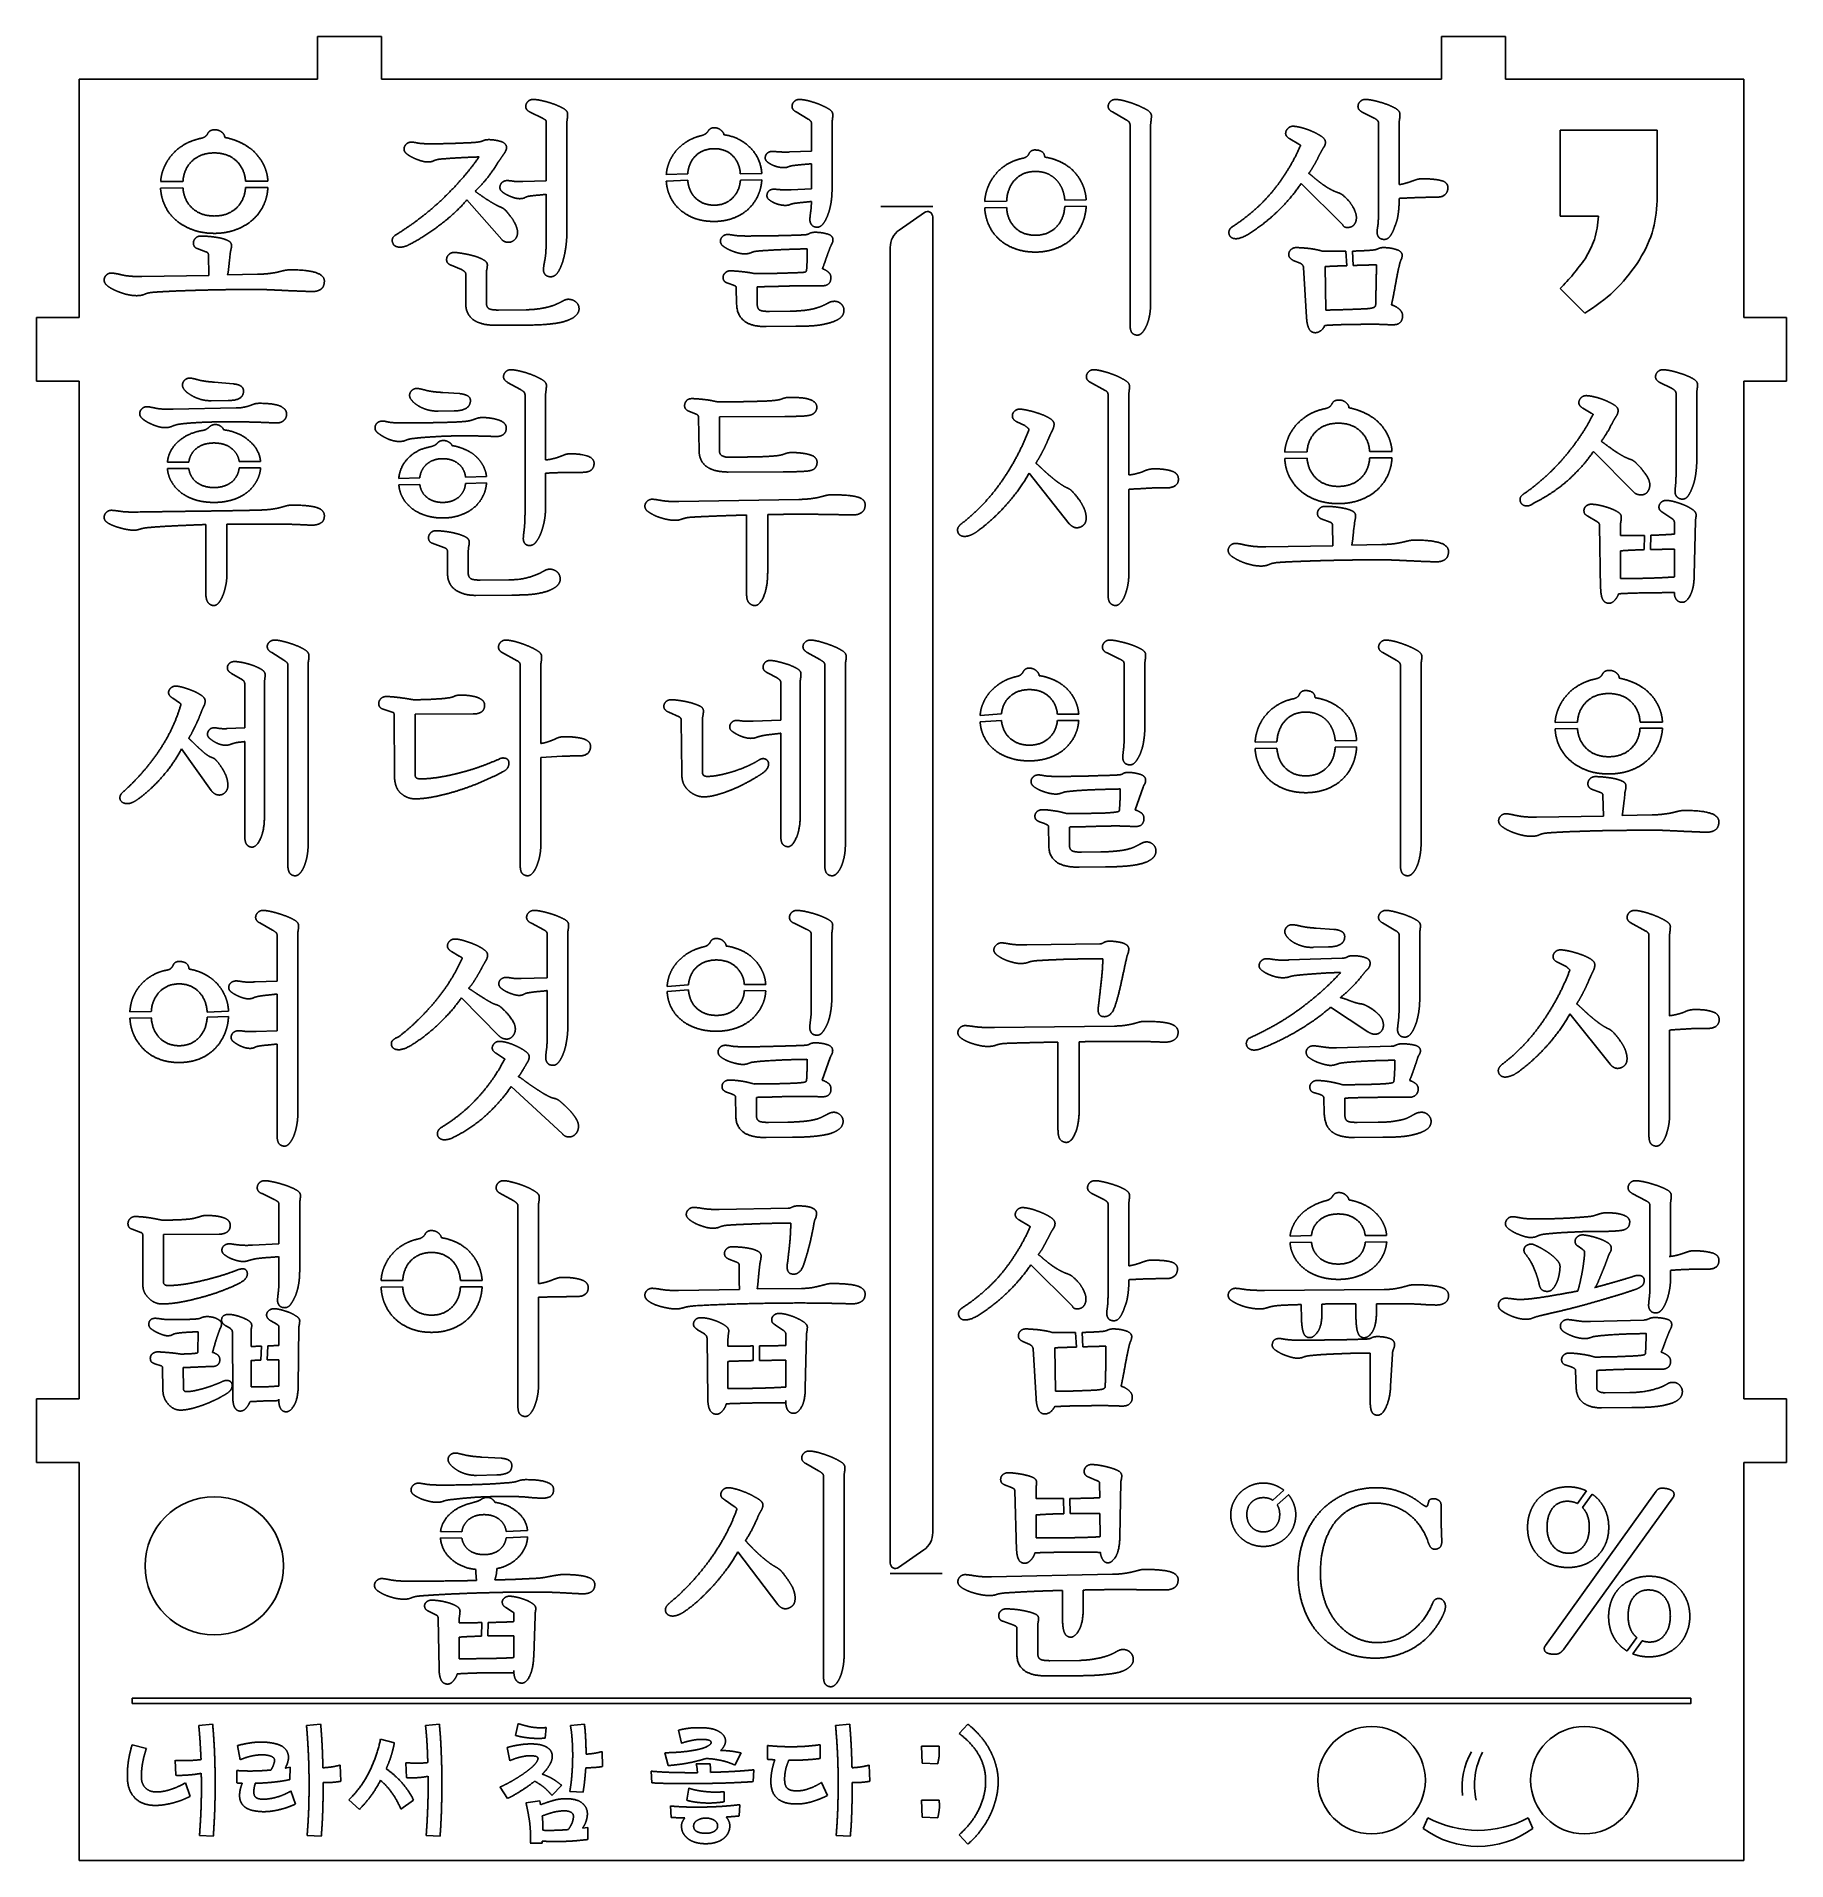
# Model space of a CAD drawing. Header units: millimetres. Extents: x -4 to 160, y -15 to 156.
import ezdxf

# ---------------------------------------------------------------- set-up
doc = ezdxf.new("R2010")
doc.units = ezdxf.units.MM
doc.layers.get('0').update_dxf_attribs({"linetype": 'CONTINUOUS'})

msp = doc.modelspace()

# ---------------------------------------------------------------- linework, layer by layer
for p, q in [((22.42, 152.5), (22.42, 156.5)), ((22.42, 156.5), (28.42, 156.5)), ((28.42, 156.5), (28.42, 152.5)), ((128.08, 152.5), (128.08, 156.5)), ((128.08, 156.5), (134.08, 156.5)), ((134.08, 156.5), (134.08, 152.5)), ((0, 152.5), (0, 130.08)), ((22.42, 152.5), (0, 152.5)), ((128.08, 152.5), (28.42, 152.5)), ((156.5, 152.5), (134.08, 152.5)), ((156.5, 130.08), (156.5, 152.5)), ((43.55, 148.82), (42.39, 149.39)), ((68.55, 148.73), (67.41, 149.4)), ((98.38, 148.69), (97.13, 149.4)), ((121.74, 148.83), (120.62, 149.39)), ((43.92, 142.94), (43.92, 148.42)), ((45.86, 148.35), (45.86, 138.15)), ((68.84, 145.71), (68.84, 148.37)), ((70.78, 148.33), (70.78, 142.1)), ((98.79, 129.45), (98.79, 148.21)), ((100.73, 148.21), (100.73, 131.5)), ((122.15, 140.37), (122.15, 148.38)), ((124.09, 148.35), (124.09, 142.57)), ((139.23, 139.6), (139.23, 147.68)), ((139.23, 147.68), (148.35, 147.68)), ((148.35, 147.68), (148.35, 141.04)), ((114.66, 146.37), (113.8, 146.88)), ((66.79, 145.64), (68.84, 145.71)), ((68.84, 142.18), (68.84, 144.53)), ((9.77, 142.87), (7.67, 142.85)), ((15.65, 142.9), (17.75, 142.89)), ((41.71, 142.86), (43.92, 142.94)), ((57.22, 143.6), (55.2, 143.51)), ((57.22, 143), (55.2, 142.91)), ((62.16, 143.6), (64.18, 143.62)), ((62.17, 143), (64.18, 143.02)), ((118.8, 138.79), (114.88, 142.68)), ((9.77, 142.27), (7.66, 142.25)), ((15.65, 142.3), (17.75, 142.29)), ((39.74, 137.41), (36.46, 141.13)), ((43.92, 137.59), (43.92, 141.66)), ((66.93, 142.09), (68.84, 142.18)), ((85.13, 140.99), (87.19, 141.01)), ((92.66, 141.1), (94.67, 141.15)), ((124.09, 141.28), (124.09, 141.16)), ((80.25, 140.5), (75.37, 140.5)), ((85.13, 140.39), (87.19, 140.41)), ((92.66, 140.5), (94.67, 140.55)), ((142.83, 139.6), (139.23, 139.6)), ((11.92, 136.26), (11.09, 136.57)), ((12.2, 134.02), (12.16, 135.98)), ((14.21, 136.07), (14.14, 135.44)), ((119.09, 136.31), (119.17, 134.95)), ((119.69, 136.32), (119.77, 134.97)), ((5.9, 133.93), (12.2, 134.02)), ((13.96, 134.08), (16.79, 134.14)), ((35.94, 134.58), (34.97, 134.99)), ((36.35, 131.45), (36.35, 134.16)), ((38.29, 134.15), (38.29, 131.49)), ((114.78, 135.19), (114.14, 135.45)), ((115.38, 130.1), (115.1, 134.77)), ((117.13, 134.87), (117.2, 130.78)), ((61.53, 133.11), (60.98, 133.31)), ((61.81, 131.32), (61.77, 132.93)), ((63.75, 132.96), (63.75, 131.35)), ((69.87, 133.06), (67.93, 133.06)), ((141.55, 130.48), (139.23, 132.8)), ((39.43, 130.78), (42.04, 130.81)), ((64.89, 130.65), (66.86, 130.67)), ((0, 130.08), (-4, 130.08)), ((-4, 130.08), (-4, 124.08)), ((42.33, 129.37), (39.1, 129.35)), ((67.37, 129.25), (64.6, 129.23)), ((156.5, 130.08), (160.5, 130.08)), ((160.5, 130.08), (160.5, 124.08)), ((-4, 124.08), (0, 124.08)), ((0, 124.08), (0, 28.42)), ((12.72, 124), (14.48, 123.84)), ((41.49, 123.31), (40.29, 123.98)), ((96.45, 123.23), (94.98, 124.04)), ((149.68, 123.43), (148.59, 123.98)), ((160.5, 124.08), (156.5, 124.08)), ((156.5, 28.42), (156.5, 124.08)), ((14.03, 122.27), (12.41, 122.25)), ((34.19, 123.03), (35.75, 122.92)), ((41.92, 111.68), (41.92, 122.82)), ((43.86, 122.87), (43.86, 116.7)), ((96.73, 104.03), (96.73, 122.82)), ((98.68, 122.8), (98.68, 115.27)), ((150.12, 115.73), (150.12, 122.91)), ((152.06, 122.93), (152.06, 116.52)), ((8.86, 121.45), (14.78, 121.57)), ((35.26, 121.3), (33.76, 121.27)), ((58.02, 120.99), (57.33, 121.26)), ((58.28, 117.53), (58.24, 120.67)), ((66.34, 120.77), (60.2, 120.73)), ((60.2, 120.73), (60.2, 117.53)), ((88.91, 119.93), (88.14, 120.28)), ((142.15, 121.09), (141.36, 121.55)), ((113.33, 117.43), (115.43, 117.46)), ((113.33, 116.83), (115.43, 116.86)), ((121.32, 117.48), (123.42, 117.47)), ((121.32, 116.88), (123.42, 116.87)), ((146.15, 113.64), (142.35, 117.49)), ((10.32, 115.88), (8.3, 115.89)), ((10.32, 116.48), (8.31, 116.49)), ((15.05, 116.53), (17.06, 116.55)), ((15.05, 115.93), (17.07, 115.95)), ((32.03, 114.99), (30.06, 114.95)), ((36.33, 115.06), (38.3, 115.13)), ((43.86, 115.44), (43.86, 112.45)), ((66.18, 115.57), (61.02, 115.55)), ((93.07, 110.69), (89.3, 115.43)), ((30.06, 114.35), (32.03, 114.39)), ((36.33, 114.46), (38.3, 114.53)), ((98.68, 113.92), (98.68, 105.99)), ((56.39, 112.78), (67.67, 112.97)), ((62.74, 104.26), (62.74, 111.51)), ((64.73, 111.54), (64.73, 106.08)), ((149.81, 111.11), (148.88, 111.73)), ((11.91, 104.26), (11.91, 110.61)), ((13.9, 110.64), (13.9, 105.99)), ((117.59, 110.84), (116.76, 111.15)), ((117.87, 108.61), (117.82, 110.57)), ((119.88, 110.66), (119.81, 110.02)), ((142.67, 110.89), (141.84, 111.39)), ((143.03, 104.58), (142.93, 110.51)), ((144.9, 110.56), (144.9, 109.58)), ((149.96, 109.71), (149.96, 110.81)), ((151.93, 110.95), (151.83, 105.85)), ((34.28, 108.46), (33.2, 108.85)), ((34.64, 106), (34.64, 108.07)), ((36.59, 108.07), (36.59, 105.98)), ((111.57, 108.52), (117.87, 108.61)), ((119.63, 108.66), (122.46, 108.73)), ((144.9, 108.14), (144.88, 105.53)), ((147.15, 109.59), (147.13, 108.25)), ((147.75, 109.6), (147.73, 108.26)), ((149.96, 105.68), (149.96, 108.29)), ((37.72, 105.39), (40.41, 105.41)), ((40.68, 103.98), (37.31, 103.95)), ((19.25, 97.86), (18.11, 98.57)), ((41.19, 97.81), (39.71, 98.62)), ((69.64, 97.92), (68.44, 98.59)), ((97.77, 97.99), (96.64, 98.54)), ((123.8, 97.86), (122.55, 98.57)), ((15.36, 96), (14.32, 96.62)), ((19.62, 78.73), (19.62, 97.43)), ((21.54, 97.49), (21.54, 80.66)), ((41.47, 78.61), (41.47, 97.4)), ((43.41, 97.38), (43.41, 90.03)), ((65.61, 96.19), (64.7, 96.67)), ((70.1, 78.61), (70.1, 97.43)), ((72.04, 97.43), (72.04, 80.66)), ((98.24, 90.98), (98.24, 97.47)), ((100.19, 97.52), (100.19, 91.77)), ((124.21, 78.61), (124.21, 97.38)), ((126.15, 97.38), (126.15, 80.66)), ((15.57, 91.49), (15.57, 95.66)), ((17.43, 95.66), (17.43, 83.24)), ((65.96, 92.21), (65.96, 95.77)), ((67.79, 95.73), (67.79, 83.31)), ((9.44, 93.84), (8.81, 94.28)), ((29.53, 92.95), (28.6, 93.24)), ((29.65, 87.12), (29.62, 92.7)), ((31.61, 92.77), (31.59, 87.17)), ((37.06, 92.8), (31.61, 92.77)), ((56.42, 92.54), (55.43, 92.97)), ((84.7, 92.65), (86.71, 92.8)), ((91.96, 92.79), (93.97, 92.79)), ((13.88, 91.42), (15.57, 91.49)), ((56.66, 87.3), (56.61, 92.2)), ((58.6, 92.2), (58.6, 87.34)), ((63.36, 92.12), (65.96, 92.21)), ((65.96, 81.37), (65.96, 90.99)), ((86.71, 92.19), (84.7, 92.05)), ((91.96, 92.19), (93.97, 92.19)), ((140.85, 92.04), (138.75, 92.01)), ((140.85, 91.44), (138.75, 91.41)), ((146.73, 91.46), (148.84, 91.46)), ((146.74, 92.04), (148.84, 92.03)), ((12.42, 85.61), (9.64, 89.53)), ((15.57, 81.42), (15.57, 90.22)), ((110.55, 90.16), (112.6, 90.18)), ((110.55, 89.56), (112.6, 89.58)), ((118.08, 90.27), (120.09, 90.32)), ((118.08, 89.67), (120.09, 89.72)), ((45.4, 88.83), (43.41, 88.71)), ((43.41, 88.71), (43.41, 80.57)), ((100.03, 85.92), (99.28, 83.78)), ((143.01, 85.42), (142.17, 85.74)), ((143.29, 83.19), (143.24, 85.15)), ((145.29, 85.24), (145.23, 84.6)), ((90.76, 82.49), (90.27, 82.67)), ((136.99, 83.1), (143.29, 83.19)), ((145.05, 83.24), (147.88, 83.31)), ((91.15, 80.42), (91.13, 82.18)), ((93.09, 82.17), (93.09, 80.52)), ((94.23, 79.81), (96.04, 79.83)), ((96.48, 78.42), (94, 78.4)), ((18.19, 72.48), (16.98, 73.15)), ((20.56, 72.08), (20.56, 55.15)), ((43.69, 72.5), (42.53, 73.12)), ((44.01, 68), (44.01, 72.1)), ((45.95, 72.12), (45.95, 63.53)), ((68.36, 72.58), (67.23, 73.12)), ((68.83, 65.56), (68.83, 72.06)), ((70.77, 72.1), (70.77, 66.36)), ((116.3, 72.66), (117.96, 72.55)), ((123.79, 72.42), (122.53, 73.15)), ((124.08, 65.15), (124.08, 72.06)), ((126.02, 72.08), (126.02, 65.94)), ((147.29, 72.39), (145.81, 73.21)), ((18.62, 67.69), (18.62, 71.99)), ((35.74, 70.04), (35.02, 70.46)), ((89.09, 71.09), (95.96, 71.18)), ((117.45, 70.9), (116.04, 70.86)), ((147.57, 53.2), (147.57, 71.99)), ((149.51, 71.96), (149.51, 64.43)), ((113.71, 69.67), (118.72, 69.83)), ((139.74, 69.1), (138.98, 69.45)), ((16.54, 67.61), (18.62, 67.69)), ((41.57, 67.93), (44.01, 68)), ((55.28, 67.19), (57.29, 67.34)), ((62.54, 67.36), (64.55, 67.35)), ((18.62, 63.01), (18.62, 66.47)), ((39.5, 62.51), (35.94, 66.1)), ((44.01, 62.73), (44.01, 66.8)), ((55.28, 66.71), (57.29, 66.85)), ((62.54, 66.79), (64.55, 66.78)), ((121.14, 62.93), (117.64, 65.22)), ((6.79, 64.83), (4.78, 64.81)), ((6.79, 64.23), (4.78, 64.21)), ((12.04, 64.77), (14.05, 64.87)), ((12.04, 64.28), (14.05, 64.37)), ((86.04, 63.32), (97.33, 63.46)), ((143.91, 59.86), (140.14, 64.6)), ((16.66, 62.95), (18.62, 63.01)), ((18.62, 53.2), (18.62, 61.77)), ((92.02, 53.77), (92.02, 61.95)), ((94.01, 61.98), (94.01, 55.58)), ((149.51, 63.08), (149.51, 55.15)), ((39.8, 60.5), (39.23, 60.88)), ((70.61, 60.5), (69.86, 58.36)), ((118.19, 61.42), (123.35, 61.56)), ((45.42, 53.35), (40.61, 57.76)), ((61.34, 57.07), (60.86, 57.25)), ((61.73, 55.01), (61.71, 56.76)), ((63.67, 56.75), (63.67, 55.1)), ((116.67, 57.01), (116.17, 57.17)), ((117.05, 55.23), (117.01, 56.68)), ((118.99, 56.68), (118.99, 55.1)), ((125.06, 56.76), (123.13, 56.76)), ((64.81, 54.4), (66.62, 54.42)), ((120.13, 54.4), (122.13, 54.42)), ((67.06, 53), (64.58, 52.98)), ((122.56, 53), (119.9, 52.98)), ((18.33, 47.16), (17.2, 47.7)), ((18.79, 42.97), (18.79, 46.64)), ((20.74, 46.69), (20.74, 40.5)), ((40.88, 47.01), (39.49, 47.79)), ((41.25, 27.78), (41.25, 46.57)), ((43.19, 46.55), (43.19, 39.24)), ((60.17, 46.22), (66.65, 46.32)), ((96.32, 47.16), (95.2, 47.73)), ((96.73, 38.71), (96.73, 46.71)), ((98.68, 46.68), (98.68, 40.91)), ((147.31, 47.03), (146, 47.73)), ((147.66, 39), (147.66, 46.59)), ((149.6, 46.71), (149.6, 41.8)), ((89.24, 44.7), (88.39, 45.21)), ((5.81, 44.06), (4.98, 44.36)), ((5.99, 39.33), (5.99, 43.79)), ((13.16, 43.89), (7.93, 43.86)), ((7.93, 43.86), (7.93, 39.43)), ((16.29, 42.86), (18.79, 42.97)), ((115.85, 43.15), (113.83, 43.11)), ((115.85, 43.75), (113.84, 43.71)), ((120.9, 43.75), (122.91, 43.77)), ((120.9, 43.15), (122.92, 43.17)), ((18.79, 39.94), (18.79, 41.78)), ((61.73, 41.3), (61.09, 41.55)), ((141.26, 42.51), (140.91, 42.76)), ((149.6, 41.8), (149.47, 41.79)), ((28.39, 39.52), (30.42, 39.54)), ((35.85, 39.54), (37.89, 39.54)), ((93.39, 37.12), (89.47, 41.01)), ((98.68, 39.61), (98.68, 39.49)), ((149.6, 40.49), (149.6, 39.75)), ((30.42, 38.94), (28.39, 38.92)), ((35.85, 38.94), (37.89, 38.94)), ((43.19, 37.96), (43.19, 29.74)), ((56.35, 38.6), (62.08, 38.69)), ((63.75, 38.74), (67.92, 38.79)), ((111.42, 38.6), (122.69, 38.69)), ((114.91, 35.91), (114.89, 37.28)), ((116.83, 37.31), (116.83, 36.49)), ((120.01, 37.35), (118.78, 37.35)), ((120.03, 35.91), (120.01, 37.35)), ((123.97, 37.35), (121.95, 37.35)), ((121.95, 37.35), (121.95, 36.48)), ((11.18, 32.84), (11.2, 34.71)), ((14.19, 35.04), (13.79, 35.28)), ((14.45, 28.68), (14.41, 34.73)), ((16.17, 34.75), (16.17, 33.34)), ((18.59, 35.42), (18.02, 35.75)), ((18.79, 33.44), (18.79, 35.11)), ((20.67, 35.23), (20.6, 29.55)), ((58.78, 34.51), (58.14, 34.91)), ((66.11, 34.91), (65.46, 35.35)), ((66.43, 33.42), (66.43, 34.54)), ((68.39, 34.52), (68.27, 29.41)), ((93.68, 34.64), (93.75, 33.28)), ((94.28, 34.65), (94.35, 33.3)), ((142.08, 35.68), (147.09, 35.82)), ((17.14, 33.36), (17.08, 32.04)), ((17.74, 33.38), (17.68, 32.06)), ((59.1, 28.4), (59.03, 34.11)), ((61, 33.99), (61, 33.36)), ((63.36, 32), (63.37, 33.38)), ((63.97, 33.39), (63.96, 32.01)), ((89.36, 33.52), (88.73, 33.79)), ((89.96, 28.43), (89.68, 33.1)), ((91.72, 33.21), (91.78, 29.12)), ((121.37, 28.15), (121.37, 32.71)), ((123.45, 32.63), (123.29, 29.61)), ((7.72, 31.52), (7.12, 31.71)), ((7.88, 29.26), (7.86, 31.34)), ((9.8, 31.35), (9.82, 29.33)), ((16.17, 32.01), (16.17, 29.54)), ((18.77, 29.61), (18.79, 32.09)), ((61, 31.93), (60.98, 29.37)), ((66.43, 29.52), (66.43, 32.04)), ((140.25, 31.41), (139.8, 31.57)), ((140.74, 29.38), (140.68, 31.06)), ((142.66, 31.08), (142.66, 29.45)), ((148.8, 31.2), (146.75, 31.2)), ((0, 28.42), (-4, 28.42)), ((-4, 28.42), (-4, 22.42)), ((18.77, 28.38), (18.77, 28.24)), ((66.43, 28.24), (66.43, 28.03)), ((145.96, 27.59), (143.11, 27.56)), ((143.46, 28.98), (145.76, 29)), ((156.5, 28.42), (160.5, 28.42)), ((160.5, 28.42), (160.5, 22.42)), ((-4, 22.42), (0, 22.42)), ((0, 22.42), (0, 0)), ((37.85, 22.93), (39.68, 22.82)), ((69.52, 21.65), (68.32, 22.32)), ((160.5, 22.42), (156.5, 22.42)), ((156.5, 0), (156.5, 22.42)), ((39.27, 21.25), (37.37, 21.21)), ((69.98, 2.36), (69.98, 21.13)), ((71.92, 21.13), (71.92, 4.41)), ((95.64, 20.74), (94.92, 21.04)), ((97.92, 20.59), (97.83, 15.43)), ((61.59, 18.29), (60.72, 18.88)), ((87.66, 20.06), (86.98, 20.33)), ((88.13, 14.18), (87.95, 19.76)), ((89.96, 19.84), (89.96, 19.03)), ((92.54, 19.03), (92.56, 17.61)), ((93.14, 19.03), (93.16, 17.62)), ((95.96, 19.12), (95.93, 20.43)), ((113.26, 19.81), (112.2, 18.88)), ((113.69, 19.39), (112.62, 18.45)), ((137.84, 5.23), (148.26, 19.73)), ((149.8, 19.09), (139.56, 4.86)), ((141.7, 19.75), (140.85, 18.56)), ((141.32, 18.2), (142.23, 19.45)), ((89.96, 17.5), (89.98, 15.34)), ((95.98, 15.45), (95.96, 17.63)), ((35.99, 15.91), (33.98, 15.93)), ((40.15, 15.95), (42.16, 16.02)), ((35.99, 15.31), (33.97, 15.33)), ((40.15, 15.35), (42.17, 15.42)), ((65.7, 9.06), (61.93, 14.02)), ((89.98, 15.34), (91.64, 15.34)), ((76.25, 12), (81.13, 12)), ((85.76, 11.67), (97.13, 11.91)), ((92.45, 7.7), (92.45, 10.4)), ((94.4, 10.43), (94.4, 8.83)), ((40.75, 8.39), (40.12, 8.78)), ((33.59, 8.08), (32.9, 8.42)), ((33.84, 3.02), (33.75, 7.77)), ((35.74, 7.68), (35.74, 7.34)), ((37.85, 7.37), (37.84, 6.1)), ((38.45, 7.38), (38.44, 6.11)), ((40.87, 7.46), (40.87, 8.11)), ((42.86, 8.02), (42.74, 4.22)), ((87.87, 7.12), (86.83, 7.5)), ((88.15, 4.45), (88.15, 6.89)), ((90.12, 7), (90.12, 4.5)), ((35.74, 6), (35.72, 3.96)), ((40.87, 4.08), (40.87, 6.14)), ((146.42, 5.97), (145.51, 4.7)), ((146.05, 4.43), (146.94, 5.66)), ((91.26, 3.79), (94.05, 3.82)), ((40.87, 2.87), (40.87, 2.66)), ((94.32, 2.38), (91.01, 2.36)), ((0, 0), (0, -15)), ((156.5, -15), (156.5, 0)), ((11.25, -2.3), (12.56, -2.17)), ((21.38, -2.3), (22.71, -2.17)), ((32.57, -2.3), (33.87, -2.17)), ((41.03, -3.24), (41.27, -2.12)), ((43.9, -2.5), (43.83, -3.49)), ((46.19, -2.3), (47.51, -2.17)), ((56.63, -3.97), (56.35, -2.74)), ((71.11, -2.3), (72.44, -2.17)), ((82.74, -3.06), (83.54, -2.17)), ((4.99, -4.13), (6.33, -4.47)), ((15.14, -5.53), (14.89, -4.2)), ((28.34, -3.59), (29.64, -3.94)), ((40.48, -5.62), (40.23, -4.37)), ((49.16, -4.76), (49.22, -6.16)), ((55.39, -6.07), (55.06, -4.87)), ((62.23, -4.89), (61.64, -6.03)), ((64.7, -5.48), (64.7, -4.19)), ((69.65, -4.11), (69.65, -5.41)), ((79.25, -5.85), (79.19, -4.26)), ((79.19, -4.26), (80.84, -4.26)), ((9.1, -6.99), (9.03, -5.58)), ((14.82, -7.7), (14.82, -6.54)), ((19.39, -6.31), (19.85, -6.22)), ((19.85, -6.22), (19.82, -7.39)), ((24.55, -6.03), (24.61, -7.55)), ((30.79, -7.21), (30.73, -5.8)), ((53.85, -7.7), (53.79, -6.6)), ((58.02, -5.91), (59.31, -5.91)), ((63.43, -6.47), (63.37, -7.58)), ((74.28, -6.03), (74.34, -7.55)), ((80.71, -5.91), (79.25, -5.85)), ((10.01, -7.69), (10.44, -8.97)), ((19.92, -8.46), (20.36, -9.69)), ((40.27, -9.17), (39.57, -8.1)), ((45.37, -7.93), (44.45, -8.88)), ((47.38, -8.57), (46.13, -8.5)), ((57.14, -9.34), (57.33, -8.2)), ((60.63, -8.53), (60.64, -9.48)), ((69.78, -7.66), (70.35, -8.88)), ((26.35, -10.19), (25.35, -9.3)), ((31.44, -9.31), (30.26, -10.18)), ((42.01, -9.58), (43.3, -9.38)), ((43.3, -9.38), (43.39, -9.76)), ((55.67, -10.94), (55.61, -9.87)), ((62.1, -9.75), (62.05, -10.81)), ((79.25, -10.93), (79.19, -9.34)), ((79.19, -9.34), (80.84, -9.34)), ((47.33, -11.95), (47.83, -11.88)), ((47.83, -11.88), (47.83, -13.02)), ((80.71, -10.99), (79.25, -10.93)), ((126.35, -11.99), (126.79, -10.98)), ((136.65, -11.99), (136.21, -10.98)), ((12.62, -12.7), (11.32, -12.64)), ((22.77, -12.7), (21.44, -12.64)), ((33.94, -12.7), (32.63, -12.64)), ((43.53, -13.37), (42.42, -13.37)), ((72.5, -12.7), (71.17, -12.64)), ((83.54, -13.46), (82.73, -12.57)), ((0, -15), (156.5, -15))]:
    msp.add_line(p, q)
msp.add_lwpolyline([(76.25, 12.96), (76.25, 136.66, -0.244698), (77.1, 138.3), (79.46, 139.95, -0.606815), (80.25, 139.54), (80.25, 15.84, -0.244698), (79.4, 14.2), (77.04, 12.55, -0.606815)], format="xyb", close=True)
msp.add_lwpolyline([(5, -0.25), (151.5, -0.25), (151.5, 0.25), (5, 0.25)], close=True)
for centre, radius in [((12.71, 12.71), 6.5), ((121.5, -7.45), 5.05), ((141.5, -7.45), 5.05)]:
    msp.add_circle(centre, radius)
for centre, radius, start, end in [((136.62, -8.1), 6.62, 149.8552, 186.766), ((137.84, -7.92), 6.67, 152.3086, 192.2146), ((131.5, -4.95), 8.72, 233.7654, 306.2264), ((131.5, -2.22), 9.95, 241.7511, 298.2399)]:
    msp.add_arc(centre, radius, start, end)
for points in [[(41.99, 149.92), (41.99, 150.18), (42.19, 150.38)], [(42.39, 149.39), (41.99, 149.59), (41.99, 149.92)], [(42.19, 150.38), (42.39, 150.58), (42.68, 150.58)], [(42.68, 150.58), (42.99, 150.58), (43.51, 150.47)], [(43.51, 150.47), (44.03, 150.35), (44.55, 150.17)], [(44.55, 150.17), (45.07, 149.99), (45.5, 149.75)], [(45.5, 149.75), (45.93, 149.51), (45.93, 149.21)], [(45.93, 149.21), (45.93, 148.99), (45.9, 148.79)], [(67.02, 149.92), (67.02, 150.18), (67.22, 150.38)], [(67.41, 149.4), (67.02, 149.62), (67.02, 149.92)], [(67.22, 150.38), (67.42, 150.58), (67.71, 150.58)], [(67.71, 150.58), (68.03, 150.58), (68.53, 150.46)], [(68.53, 150.46), (69.03, 150.33), (69.54, 150.14)], [(69.54, 150.14), (70.04, 149.94), (70.45, 149.7)], [(70.45, 149.7), (70.85, 149.46), (70.85, 149.17)], [(96.74, 149.92), (96.74, 150.18), (96.94, 150.38)], [(97.13, 149.4), (96.74, 149.62), (96.74, 149.92)], [(96.94, 150.38), (97.14, 150.58), (97.43, 150.58)], [(97.43, 150.58), (97.75, 150.58), (98.3, 150.44)], [(98.3, 150.44), (98.86, 150.29), (99.38, 150.08)], [(99.38, 150.08), (99.91, 149.87), (100.36, 149.61)], [(100.36, 149.61), (100.8, 149.35), (100.8, 149.06)], [(120.22, 149.92), (120.22, 150.18), (120.42, 150.38)], [(120.62, 149.39), (120.22, 149.59), (120.22, 149.92)], [(120.42, 150.38), (120.62, 150.58), (120.9, 150.58)], [(120.9, 150.58), (121.22, 150.58), (121.74, 150.47)], [(121.74, 150.47), (122.26, 150.35), (122.78, 150.17)], [(122.78, 150.17), (123.3, 149.99), (123.73, 149.75)], [(123.73, 149.75), (124.16, 149.51), (124.16, 149.21)], [(124.16, 149.21), (124.16, 148.95), (124.13, 148.73)], [(12.11, 147.39), (12.28, 147.73), (12.75, 147.73)], [(12.75, 147.73), (13.16, 147.73), (13.44, 147.49)], [(43.87, 148.61), (43.81, 148.69), (43.55, 148.82)], [(43.92, 148.42), (43.92, 148.52), (43.87, 148.61)], [(45.9, 148.79), (45.86, 148.58), (45.86, 148.35)], [(58.51, 147.18), (58.91, 147.27), (59.14, 147.62)], [(59.14, 147.62), (59.34, 147.92), (59.68, 147.92)], [(59.68, 147.92), (60.09, 147.92), (60.35, 147.68)], [(60.35, 147.68), (60.62, 147.45), (60.62, 147.25)], [(68.77, 148.55), (68.71, 148.63), (68.55, 148.73)], [(68.84, 148.37), (68.84, 148.47), (68.77, 148.55)], [(70.82, 148.7), (70.78, 148.49), (70.78, 148.33)], [(70.85, 149.17), (70.85, 148.9), (70.82, 148.7)], [(98.72, 148.43), (98.65, 148.54), (98.38, 148.69)], [(98.79, 148.21), (98.79, 148.33), (98.72, 148.43)], [(100.77, 148.58), (100.73, 148.38), (100.73, 148.21)], [(100.8, 149.06), (100.8, 148.79), (100.77, 148.58)], [(113.42, 147.39), (113.42, 147.63), (113.62, 147.84)], [(113.62, 147.84), (113.82, 148.06), (114.1, 148.06)], [(114.1, 148.06), (114.4, 148.06), (114.9, 147.93)], [(114.9, 147.93), (115.41, 147.79), (115.89, 147.59)], [(115.89, 147.59), (116.37, 147.38), (116.76, 147.12)], [(122.06, 148.6), (121.96, 148.69), (121.74, 148.83)], [(122.15, 148.38), (122.15, 148.5), (122.06, 148.6)], [(124.13, 148.73), (124.09, 148.52), (124.09, 148.35)], [(8.73, 145.36), (9.23, 145.95), (9.93, 146.36)], [(9.93, 146.36), (10.64, 146.76), (11.48, 146.93)], [(11.48, 146.93), (11.93, 147.02), (12.11, 147.39)], [(13.44, 147.49), (13.71, 147.24), (13.69, 147.01)], [(13.69, 147.01), (14.42, 146.88), (15.21, 146.51)], [(15.21, 146.51), (15.99, 146.14), (16.55, 145.57)], [(30.55, 145.91), (30.55, 146.17), (30.75, 146.37)], [(30.83, 145.44), (30.55, 145.65), (30.55, 145.91)], [(30.75, 146.37), (30.95, 146.57), (31.24, 146.57)], [(31.24, 146.57), (31.43, 146.57), (31.8, 146.49)], [(31.8, 146.49), (32.16, 146.41), (33.01, 146.41)], [(33.01, 146.41), (33.61, 146.41), (34.15, 146.42)], [(34.15, 146.42), (34.68, 146.43), (35.32, 146.45)], [(35.32, 146.45), (35.96, 146.48), (36.52, 146.5)], [(36.52, 146.5), (37.09, 146.52), (37.48, 146.57)], [(37.48, 146.57), (37.82, 146.61), (38.01, 146.71)], [(38.01, 146.71), (38.2, 146.8), (38.51, 146.8)], [(38.51, 146.8), (39.04, 146.8), (39.61, 146.64)], [(39.61, 146.64), (40.18, 146.47), (40.18, 146.07)], [(40.12, 145.78), (40.06, 145.64), (39.98, 145.52)], [(40.18, 146.07), (40.18, 145.91), (40.12, 145.78)], [(56.11, 145.74), (56.56, 146.27), (57.17, 146.64)], [(57.17, 146.64), (57.79, 147.01), (58.51, 147.18)], [(59.72, 145.95), (58.6, 145.95), (57.9, 145.22)], [(61.5, 145.22), (60.83, 145.95), (59.72, 145.95)], [(60.62, 147.25), (62.09, 147.08), (63.14, 145.99)], [(63.14, 145.99), (64.09, 145), (64.18, 143.62)], [(89.29, 145.47), (89.45, 145.83), (89.86, 145.83)], [(89.86, 145.83), (90.73, 145.83), (90.78, 145.15)], [(112.29, 142.06), (113.8, 143.95), (114.8, 146.19)], [(113.8, 146.88), (113.42, 147.1), (113.42, 147.39)], [(114.82, 146.27), (114.8, 146.29), (114.66, 146.37)], [(114.8, 146.19), (114.85, 146.24), (114.82, 146.27)], [(117, 146.08), (116.85, 145.86), (116.63, 145.43)], [(116.76, 147.12), (117.16, 146.86), (117.16, 146.55)], [(117.16, 146.55), (117.16, 146.3), (117, 146.08)], [(7.94, 144.06), (8.22, 144.78), (8.73, 145.36)], [(10.56, 144.73), (9.85, 144.01), (9.77, 142.87)], [(12.71, 145.55), (11.37, 145.55), (10.56, 144.73)], [(14.85, 144.74), (14.04, 145.55), (12.71, 145.55)], [(15.65, 142.9), (15.57, 144.02), (14.85, 144.74)], [(16.55, 145.57), (17.12, 144.99), (17.44, 144.24)], [(17.44, 144.24), (17.71, 143.61), (17.75, 142.89)], [(31.45, 145.08), (31.11, 145.23), (30.83, 145.44)], [(32.14, 144.81), (31.79, 144.92), (31.45, 145.08)], [(32.76, 144.7), (32.49, 144.7), (32.14, 144.81)], [(33.33, 144.81), (33.13, 144.7), (32.76, 144.7)], [(33.84, 144.96), (33.53, 144.91), (33.33, 144.81)], [(34.47, 145.01), (34.03, 144.98), (33.84, 144.96)], [(34.25, 141.3), (36.28, 143.27), (37.6, 145.18)], [(35.46, 145.08), (34.91, 145.05), (34.47, 145.01)], [(36.62, 145.14), (36, 145.11), (35.46, 145.08)], [(37.6, 145.18), (37.25, 145.16), (36.62, 145.14)], [(39.4, 144.69), (38.91, 143.87), (38.35, 143.17)], [(39.72, 145.15), (39.55, 144.89), (39.4, 144.69)], [(39.98, 145.52), (39.9, 145.41), (39.72, 145.15)], [(55.2, 143.51), (55.24, 144.06), (55.43, 144.57)], [(55.43, 144.57), (55.67, 145.21), (56.11, 145.74)], [(57.9, 145.22), (57.29, 144.58), (57.22, 143.6)], [(62.16, 143.6), (62.09, 144.58), (61.5, 145.22)], [(64.5, 145.08), (64.5, 145.34), (64.68, 145.51)], [(64.73, 144.68), (64.5, 144.85), (64.5, 145.08)], [(64.68, 145.51), (64.85, 145.69), (65.14, 145.69)], [(65.2, 144.4), (64.96, 144.51), (64.73, 144.68)], [(65.14, 145.69), (65.3, 145.69), (65.71, 145.66)], [(65.72, 144.23), (65.45, 144.29), (65.2, 144.4)], [(65.71, 145.66), (66.13, 145.62), (66.79, 145.64)], [(66.21, 144.17), (65.99, 144.17), (65.72, 144.23)], [(66.66, 144.24), (66.51, 144.17), (66.21, 144.17)], [(67.07, 144.36), (66.8, 144.31), (66.66, 144.24)], [(68.01, 144.46), (67.4, 144.4), (67.07, 144.36)], [(68.84, 144.53), (68.62, 144.51), (68.01, 144.46)], [(86.11, 143.49), (86.57, 144.07), (87.23, 144.48)], [(87.23, 144.48), (87.89, 144.88), (88.66, 145.04)], [(88.66, 145.04), (89.16, 145.14), (89.29, 145.47)], [(90.78, 145.15), (91.49, 145.07), (92.25, 144.71)], [(92.25, 144.71), (93, 144.35), (93.54, 143.78)], [(116.12, 144.45), (115.86, 143.98), (115.59, 143.64)], [(116.63, 145.43), (116.38, 144.92), (116.12, 144.45)], [(7.67, 142.85), (7.71, 143.47), (7.94, 144.06)], [(38.35, 143.17), (37.79, 142.48), (37.24, 141.94)], [(39.56, 142.29), (39.56, 142.58), (39.76, 142.77)], [(39.76, 142.77), (39.96, 142.95), (40.24, 142.95)], [(40.24, 142.95), (40.45, 142.95), (40.77, 142.9)], [(40.77, 142.9), (41.09, 142.84), (41.71, 142.86)], [(55.52, 141.54), (55.25, 142.16), (55.2, 142.91)], [(57.22, 143), (57.29, 142), (57.89, 141.37)], [(61.49, 141.37), (62.09, 142.01), (62.17, 143)], [(64.18, 143.02), (64.13, 142.26), (63.85, 141.61)], [(85.38, 142.2), (85.64, 142.92), (86.11, 143.49)], [(87.92, 142.97), (87.26, 142.21), (87.19, 141.01)], [(89.9, 143.81), (88.67, 143.81), (87.92, 142.97)], [(91.02, 143.6), (90.51, 143.81), (89.9, 143.81)], [(91.9, 142.98), (91.53, 143.38), (91.02, 143.6)], [(92.47, 142.02), (92.27, 142.58), (91.9, 142.98)], [(93.54, 143.78), (94.08, 143.2), (94.38, 142.45)], [(94.38, 142.45), (94.63, 141.83), (94.67, 141.15)], [(114.88, 142.68), (112.9, 139.78), (109.84, 137.86)], [(115.59, 143.64), (115.71, 143.56), (115.96, 143.34)], [(115.96, 143.34), (116.2, 143.12), (116.52, 142.88)], [(116.52, 142.88), (116.83, 142.63), (117.08, 142.47)], [(117.08, 142.47), (117.32, 142.3), (117.67, 142.11)], [(124.09, 142.57), (124.38, 142.61), (124.71, 142.71)], [(124.71, 142.71), (125.04, 142.8), (125.3, 142.9)], [(125.3, 142.9), (125.56, 142.99), (125.77, 143.06)], [(125.77, 143.06), (125.99, 143.12), (126.27, 143.12)], [(126.27, 143.12), (127.41, 143.12), (128.04, 142.95)], [(128.04, 142.95), (128.67, 142.79), (128.67, 142.29)], [(8.03, 140.69), (7.71, 141.41), (7.66, 142.25)], [(9.08, 139.26), (8.4, 139.85), (8.03, 140.69)], [(9.77, 142.27), (9.85, 141.15), (10.57, 140.43)], [(14.85, 140.43), (15.57, 141.15), (15.65, 142.3)], [(17.39, 140.74), (17.02, 139.88), (16.33, 139.27)], [(17.75, 142.29), (17.71, 141.46), (17.39, 140.74)], [(29.69, 137.79), (32.21, 139.34), (34.25, 141.3)], [(36.46, 141.13), (35.41, 139.91), (33.98, 138.82)], [(37.24, 141.94), (37.49, 141.76), (38, 141.41)], [(38, 141.41), (38.51, 141.05), (39.09, 140.72)], [(39.09, 140.72), (39.36, 140.56), (39.61, 140.47)], [(39.8, 141.88), (39.56, 142.06), (39.56, 142.29)], [(40.33, 141.56), (40.04, 141.69), (39.8, 141.88)], [(40.91, 141.33), (40.62, 141.42), (40.33, 141.56)], [(41.42, 141.25), (41.2, 141.25), (40.91, 141.33)], [(41.91, 141.35), (41.74, 141.25), (41.42, 141.25)], [(42.39, 141.5), (42.09, 141.46), (41.91, 141.35)], [(43.26, 141.59), (42.75, 141.55), (42.39, 141.5)], [(43.92, 141.66), (43.77, 141.64), (43.26, 141.59)], [(56.45, 140.25), (55.85, 140.79), (55.52, 141.54)], [(57.89, 141.37), (58.58, 140.64), (59.7, 140.64)], [(59.7, 140.64), (60.8, 140.64), (61.49, 141.37)], [(63.85, 141.61), (63.51, 140.84), (62.92, 140.28)], [(64.66, 141.53), (64.66, 141.79), (64.83, 141.97)], [(64.89, 141.13), (64.66, 141.3), (64.66, 141.53)], [(64.83, 141.97), (65.01, 142.14), (65.3, 142.14)], [(65.36, 140.85), (65.12, 140.96), (64.89, 141.13)], [(65.3, 142.14), (65.47, 142.14), (65.88, 142.1)], [(65.88, 140.68), (65.61, 140.74), (65.36, 140.85)], [(65.88, 142.1), (66.28, 142.05), (66.93, 142.09)], [(66.37, 140.62), (66.15, 140.62), (65.88, 140.68)], [(66.82, 140.69), (66.67, 140.62), (66.37, 140.62)], [(67.23, 140.81), (66.96, 140.76), (66.82, 140.69)], [(68.11, 140.91), (67.57, 140.85), (67.23, 140.81)], [(68.84, 140.99), (68.65, 140.96), (68.11, 140.91)], [(68.77, 140), (68.84, 140.45), (68.84, 140.99)], [(70.68, 140.83), (70.57, 140.22), (70.39, 139.73)], [(70.78, 142.1), (70.78, 141.45), (70.68, 140.83)], [(85.13, 140.99), (85.17, 141.62), (85.38, 142.2)], [(92.66, 141.1), (92.62, 141.59), (92.47, 142.02)], [(108.4, 138.6), (110.78, 140.17), (112.29, 142.06)], [(117.67, 142.11), (118, 141.94), (118.28, 141.84)], [(118.28, 141.84), (118.57, 141.75), (118.76, 141.61)], [(118.76, 141.61), (119.41, 141.08), (119.74, 140.48)], [(124.09, 141.16), (124.09, 140.44), (124, 139.8)], [(125.25, 141.33), (124.67, 141.31), (124.09, 141.28)], [(126.26, 141.37), (125.82, 141.36), (125.25, 141.33)], [(126.98, 141.38), (126.69, 141.38), (126.26, 141.37)], [(127.52, 141.38), (127.27, 141.38), (126.98, 141.38)], [(128.67, 142.29), (128.67, 141.38), (127.52, 141.38)], [(10.68, 138.33), (9.76, 138.66), (9.08, 139.26)], [(10.57, 140.43), (11.38, 139.62), (12.71, 139.62)], [(12.71, 139.62), (14.04, 139.62), (14.85, 140.43)], [(16.33, 139.27), (15.64, 138.66), (14.72, 138.33)], [(39.61, 140.47), (39.86, 140.37), (40.02, 140.22)], [(40.02, 140.22), (40.59, 139.64), (40.91, 139.05)], [(40.91, 139.05), (41.22, 138.45), (41.22, 138.09)], [(57.88, 139.4), (57.06, 139.7), (56.45, 140.25)], [(59.68, 139.11), (58.7, 139.11), (57.88, 139.4)], [(61.5, 139.42), (60.68, 139.11), (59.68, 139.11)], [(62.92, 140.28), (62.33, 139.73), (61.5, 139.42)], [(68.7, 139.26), (68.7, 139.54), (68.77, 140)], [(68.86, 138.79), (68.7, 139), (68.7, 139.26)], [(70.39, 139.73), (70.21, 139.24), (69.96, 138.91)], [(85.47, 138.88), (85.18, 139.58), (85.13, 140.39)], [(87.19, 140.41), (87.26, 139.3), (87.92, 138.6)], [(91.9, 138.63), (92.58, 139.35), (92.66, 140.5)], [(94.33, 138.98), (93.99, 138.12), (93.35, 137.51)], [(94.67, 140.55), (94.63, 139.7), (94.33, 138.98)], [(119.74, 140.48), (120.07, 139.88), (120.07, 139.48)], [(120.07, 139.48), (120.07, 139.08), (119.86, 138.81)], [(122.09, 138.73), (122.15, 139.18), (122.15, 140.37)], [(124, 139.8), (123.91, 139.16), (123.73, 138.77)], [(12.71, 137.99), (11.59, 137.99), (10.68, 138.33)], [(10.75, 137.08), (10.75, 137.34), (10.95, 137.54)], [(10.95, 137.54), (11.15, 137.74), (11.43, 137.74)], [(11.43, 137.74), (11.83, 137.74), (12.32, 137.69)], [(12.32, 137.69), (12.81, 137.64), (13.23, 137.56)], [(14.72, 138.33), (13.8, 137.99), (12.71, 137.99)], [(13.23, 137.56), (13.65, 137.48), (13.99, 137.31)], [(13.99, 137.31), (14.33, 137.15), (14.33, 136.87)], [(29.57, 136.92), (29.25, 137.45), (29.69, 137.79)], [(33.98, 138.82), (32.56, 137.73), (31.04, 136.93)], [(40.38, 137.15), (39.95, 137.15), (39.74, 137.41)], [(40.96, 137.41), (40.7, 137.15), (40.38, 137.15)], [(41.22, 138.09), (41.22, 137.67), (40.96, 137.41)], [(43.79, 135.5), (43.92, 136.19), (43.92, 137.59)], [(45.86, 138.15), (45.86, 137.53), (45.77, 136.81)], [(60.29, 137.26), (60.29, 137.5), (60.48, 137.69)], [(60.57, 136.77), (60.29, 136.98), (60.29, 137.26)], [(60.48, 137.69), (60.67, 137.88), (60.98, 137.88)], [(60.98, 137.88), (61.15, 137.88), (61.55, 137.81)], [(61.55, 137.81), (61.95, 137.74), (62.75, 137.74)], [(62.75, 137.74), (63.49, 137.74), (64.15, 137.75)], [(64.15, 137.75), (64.82, 137.76), (65.61, 137.77)], [(65.61, 137.77), (66.4, 137.78), (67.11, 137.81)], [(67.11, 137.81), (67.83, 137.83), (68.24, 137.85)], [(68.24, 137.85), (68.47, 137.87), (68.66, 137.98)], [(68.66, 137.98), (68.85, 138.09), (69.19, 138.09)], [(69.39, 138.57), (69.02, 138.57), (68.86, 138.79)], [(69.19, 138.09), (69.8, 138.09), (70.34, 137.93)], [(69.96, 138.91), (69.71, 138.57), (69.39, 138.57)], [(70.34, 137.93), (70.87, 137.78), (70.87, 137.38)], [(70.87, 137.38), (70.87, 137.21), (70.78, 137.03)], [(86.46, 137.46), (85.82, 138.05), (85.47, 138.88)], [(87.97, 136.55), (87.09, 136.87), (86.46, 137.46)], [(87.92, 138.6), (88.66, 137.81), (89.9, 137.81)], [(89.9, 137.81), (91.14, 137.81), (91.9, 138.63)], [(93.35, 137.51), (92.72, 136.9), (91.83, 136.57)], [(108.09, 138.12), (108.1, 138.4), (108.4, 138.6)], [(108.25, 137.65), (108.07, 137.83), (108.09, 138.12)], [(109.84, 137.86), (108.72, 137.24), (108.25, 137.65)], [(119.22, 138.54), (118.85, 138.54), (118.8, 138.79)], [(119.86, 138.81), (119.65, 138.54), (119.22, 138.54)], [(122.01, 138.1), (122.01, 138.29), (122.09, 138.73)], [(122.17, 137.63), (122.01, 137.84), (122.01, 138.1)], [(122.7, 137.42), (122.33, 137.42), (122.17, 137.63)], [(123.27, 137.77), (123.03, 137.42), (122.7, 137.42)], [(123.73, 138.77), (123.52, 138.13), (123.27, 137.77)], [(11.09, 136.57), (10.75, 136.71), (10.75, 137.08)], [(12.16, 135.98), (12.16, 136.18), (11.92, 136.26)], [(14.28, 136.47), (14.23, 136.28), (14.21, 136.07)], [(14.33, 136.87), (14.33, 136.65), (14.28, 136.47)], [(30.2, 136.69), (29.79, 136.68), (29.57, 136.92)], [(31.04, 136.93), (30.61, 136.7), (30.2, 136.69)], [(34.55, 135.52), (34.55, 135.79), (34.75, 135.99)], [(34.69, 135.16), (34.55, 135.28), (34.55, 135.52)], [(34.75, 135.99), (34.95, 136.19), (35.24, 136.19)], [(35.24, 136.19), (35.55, 136.19), (36.05, 136.1)], [(36.05, 136.1), (36.55, 136.02), (37.06, 135.88)], [(37.06, 135.88), (37.56, 135.74), (37.97, 135.53)], [(37.97, 135.53), (38.38, 135.32), (38.38, 135.02)], [(43.65, 134.58), (43.65, 134.8), (43.79, 135.5)], [(45.77, 136.81), (45.68, 136.08), (45.5, 135.45)], [(61.2, 136.41), (60.85, 136.56), (60.57, 136.77)], [(61.91, 136.16), (61.54, 136.25), (61.2, 136.41)], [(62.54, 136.06), (62.28, 136.06), (61.91, 136.16)], [(63.14, 136.16), (62.91, 136.06), (62.54, 136.06)], [(63.67, 136.31), (63.36, 136.27), (63.14, 136.16)], [(65.69, 136.44), (64.32, 136.38), (63.67, 136.31)], [(68.45, 136.53), (67.06, 136.51), (65.69, 136.44)], [(68.39, 134.55), (68.43, 135.05), (68.44, 135.61)], [(68.44, 135.61), (68.45, 136.17), (68.45, 136.53)], [(70.18, 135.5), (69.97, 134.87), (69.87, 134.66)], [(70.6, 136.66), (70.4, 136.13), (70.18, 135.5)], [(70.78, 137.03), (70.69, 136.86), (70.6, 136.66)], [(89.9, 136.23), (88.85, 136.23), (87.97, 136.55)], [(91.83, 136.57), (90.94, 136.23), (89.9, 136.23)], [(113.71, 135.99), (113.71, 136.28), (113.92, 136.46)], [(114.14, 135.45), (113.71, 135.65), (113.71, 135.99)], [(113.92, 136.46), (114.12, 136.65), (114.4, 136.65)], [(114.4, 136.65), (114.83, 136.65), (115.59, 136.57)], [(115.59, 136.57), (116.34, 136.48), (116.93, 136.3)], [(116.93, 136.3), (117.45, 136.3), (118.15, 136.3)], [(118.15, 136.3), (118.66, 136.3), (119.09, 136.31)], [(119.69, 136.32), (120.1, 136.33), (120.52, 136.35)], [(120.52, 136.35), (121.1, 136.37), (121.63, 136.42)], [(121.63, 136.42), (121.8, 136.44), (121.91, 136.47)], [(121.91, 136.47), (122.01, 136.5), (122.1, 136.54)], [(122.1, 136.54), (122.32, 136.65), (122.59, 136.65)], [(122.59, 136.65), (123.28, 136.65), (123.82, 136.47)], [(123.82, 136.47), (124.37, 136.29), (124.37, 135.94)], [(124.28, 135.53), (124.19, 135.36), (124.13, 135.09)], [(124.37, 135.94), (124.37, 135.7), (124.28, 135.53)], [(2.36, 133.59), (2.36, 133.86), (2.56, 134.06)], [(2.56, 134.06), (2.76, 134.26), (3.04, 134.26)], [(3.04, 134.26), (3.27, 134.26), (4.04, 134.08)], [(4.04, 134.08), (4.8, 133.91), (5.9, 133.93)], [(14.05, 134.6), (14.01, 134.23), (13.96, 134.08)], [(14.14, 135.44), (14.09, 134.97), (14.05, 134.6)], [(16.79, 134.14), (17.51, 134.16), (17.98, 134.23)], [(17.98, 134.23), (18.45, 134.29), (18.73, 134.36)], [(18.73, 134.36), (19.02, 134.44), (19.3, 134.5)], [(19.3, 134.5), (19.57, 134.56), (19.87, 134.56)], [(19.87, 134.56), (23.06, 134.56), (23.06, 133.51)], [(34.97, 134.99), (34.82, 135.05), (34.69, 135.16)], [(36.35, 134.16), (36.35, 134.41), (35.94, 134.58)], [(38.34, 134.63), (38.29, 134.44), (38.29, 134.15)], [(38.38, 135.02), (38.38, 134.81), (38.34, 134.63)], [(43.82, 134.11), (43.65, 134.3), (43.65, 134.58)], [(44.34, 133.91), (44, 133.91), (43.82, 134.11)], [(45.04, 134.37), (44.76, 133.91), (44.34, 133.91)], [(45.5, 135.45), (45.32, 134.82), (45.04, 134.37)], [(60.54, 133.85), (60.54, 134.1), (60.74, 134.28)], [(60.98, 133.31), (60.54, 133.42), (60.54, 133.85)], [(60.74, 134.28), (60.94, 134.47), (61.23, 134.47)], [(61.23, 134.47), (61.38, 134.47), (61.71, 134.44)], [(61.71, 134.44), (62.04, 134.42), (62.37, 134.38)], [(62.37, 134.38), (62.69, 134.35), (63, 134.3)], [(63, 134.3), (63.3, 134.26), (63.51, 134.2)], [(63.51, 134.2), (63.96, 134.2), (64.53, 134.21)], [(64.53, 134.21), (65.11, 134.21), (65.85, 134.24)], [(65.85, 134.24), (66.58, 134.26), (67.24, 134.28)], [(67.24, 134.28), (67.91, 134.31), (68.17, 134.33)], [(68.17, 134.33), (68.36, 134.34), (68.39, 134.55)], [(69.87, 134.66), (70.1, 134.61), (70.38, 134.39)], [(70.67, 133.83), (70.67, 133.06), (69.87, 133.06)], [(70.38, 134.39), (70.67, 134.18), (70.67, 133.83)], [(115.1, 134.77), (115.09, 135.02), (114.78, 135.19)], [(119.17, 134.95), (117.97, 134.91), (117.13, 134.87)], [(121.95, 135.03), (120.98, 135.01), (119.77, 134.97)], [(121.92, 133), (121.95, 134.12), (121.95, 135.03)], [(124.13, 135.09), (123.93, 134.25), (123.74, 133.16)], [(2.7, 133.03), (2.36, 133.29), (2.36, 133.59)], [(3.49, 132.59), (3.04, 132.78), (2.7, 133.03)], [(4.44, 132.26), (3.93, 132.39), (3.49, 132.59)], [(5.43, 132.13), (4.95, 132.13), (4.44, 132.26)], [(6.18, 132.27), (5.9, 132.13), (5.43, 132.13)], [(6.99, 132.45), (6.47, 132.41), (6.18, 132.27)], [(9.15, 132.57), (7.96, 132.52), (6.99, 132.45)], [(11.67, 132.65), (10.35, 132.62), (9.15, 132.57)], [(14.34, 132.7), (12.98, 132.69), (11.67, 132.65)], [(16.92, 132.71), (15.69, 132.71), (14.34, 132.7)], [(18.2, 132.67), (17.45, 132.71), (16.92, 132.71)], [(19.69, 132.6), (18.95, 132.64), (18.2, 132.67)], [(21.04, 132.55), (20.43, 132.57), (19.69, 132.6)], [(21.96, 132.52), (21.66, 132.52), (21.04, 132.55)], [(22.75, 132.75), (22.43, 132.52), (21.96, 132.52)], [(23.06, 133.51), (23.06, 132.98), (22.75, 132.75)], [(61.77, 132.93), (61.77, 133.02), (61.53, 133.11)], [(64.51, 132.98), (63.89, 132.96), (63.75, 132.96)], [(65.81, 133.01), (65.14, 132.99), (64.51, 132.98)], [(67.08, 133.05), (66.49, 133.03), (65.81, 133.01)], [(67.93, 133.06), (67.67, 133.06), (67.08, 133.05)], [(121.88, 131.24), (121.9, 131.88), (121.92, 133)], [(123.74, 133.16), (123.54, 132.07), (123.37, 131.26)], [(37.07, 129.86), (36.35, 130.37), (36.35, 131.45)], [(38.29, 131.49), (38.29, 131.08), (38.5, 130.93)], [(38.5, 130.93), (38.7, 130.78), (39.43, 130.78)], [(42.04, 130.81), (42.76, 130.81), (43.57, 130.95)], [(43.57, 130.95), (44.38, 131.1), (44.87, 131.33)], [(44.87, 131.33), (45.25, 131.5), (45.5, 131.64)], [(45.5, 131.64), (45.75, 131.79), (46, 131.79)], [(46, 131.79), (46.4, 131.79), (46.7, 131.54)], [(47, 130.89), (47, 130.46), (46.52, 130.11)], [(46.7, 131.54), (47, 131.3), (47, 130.89)], [(64.6, 129.23), (61.89, 129.19), (61.81, 131.32)], [(63.75, 131.35), (63.75, 130.94), (63.96, 130.79)], [(63.96, 130.79), (64.17, 130.65), (64.89, 130.65)], [(66.86, 130.67), (67.95, 130.69), (68.67, 130.82)], [(68.67, 130.82), (69.39, 130.95), (70.02, 131.24)], [(70.02, 131.24), (70.31, 131.38), (70.51, 131.49)], [(70.51, 131.49), (70.71, 131.6), (71.03, 131.6)], [(71.03, 131.6), (71.37, 131.6), (71.63, 131.35)], [(71.9, 130.76), (71.9, 130.24), (71.42, 129.94)], [(71.63, 131.35), (71.9, 131.11), (71.9, 130.76)], [(100.73, 131.5), (100.73, 130.89), (100.64, 130.34)], [(117.2, 130.78), (117.55, 130.78), (118, 130.79)], [(118, 130.79), (118.44, 130.8), (118.99, 130.82)], [(118.99, 130.82), (119.55, 130.84), (120.09, 130.86)], [(120.09, 130.86), (120.62, 130.88), (121.01, 130.9)], [(121.01, 130.9), (121.5, 130.94), (121.68, 131.01)], [(121.68, 131.01), (121.87, 131.08), (121.88, 131.24)], [(123.37, 131.26), (123.72, 131.18), (124.07, 130.89)], [(124.07, 130.89), (124.41, 130.6), (124.41, 130.26)], [(39.1, 129.35), (37.8, 129.35), (37.07, 129.86)], [(45.14, 129.59), (43.99, 129.37), (42.33, 129.37)], [(46.52, 130.11), (46.04, 129.77), (45.14, 129.59)], [(68.81, 129.29), (68.18, 129.25), (67.37, 129.25)], [(70, 129.44), (69.45, 129.32), (68.81, 129.29)], [(71.42, 129.94), (70.94, 129.63), (70, 129.44)], [(98.99, 128.62), (98.79, 128.82), (98.79, 129.45)], [(99.97, 128.69), (99.74, 128.42), (99.48, 128.42)], [(100.37, 129.38), (100.2, 128.97), (99.97, 128.69)], [(100.64, 130.34), (100.54, 129.79), (100.37, 129.38)], [(115.61, 129.03), (115.42, 129.41), (115.38, 130.1)], [(116.2, 128.65), (115.8, 128.65), (115.61, 129.03)], [(117.11, 129.33), (116.74, 128.65), (116.2, 128.65)], [(119.21, 129.42), (117.97, 129.39), (117.11, 129.33)], [(121.68, 129.44), (120.45, 129.44), (119.21, 129.42)], [(122.76, 129.42), (122.28, 129.44), (121.68, 129.44)], [(123.5, 129.39), (123.23, 129.39), (122.76, 129.42)], [(124.41, 130.26), (124.41, 129.39), (123.5, 129.39)], [(99.48, 128.42), (99.19, 128.42), (98.99, 128.62)], [(9.72, 123.71), (9.72, 123.98), (9.92, 124.18)], [(9.96, 123.22), (9.72, 123.48), (9.72, 123.71)], [(9.92, 124.18), (10.12, 124.38), (10.41, 124.38)], [(10.41, 124.38), (10.62, 124.38), (11.17, 124.22)], [(11.17, 124.22), (11.73, 124.07), (12.72, 124)], [(14.48, 123.84), (15.46, 123.76), (15.46, 123.16)], [(39.9, 124.5), (39.9, 124.77), (40.1, 124.97)], [(40.29, 123.98), (39.9, 124.21), (39.9, 124.5)], [(40.1, 124.97), (40.3, 125.17), (40.59, 125.17)], [(40.59, 125.17), (40.9, 125.17), (41.44, 125.04)], [(41.44, 125.04), (41.99, 124.91), (42.52, 124.71)], [(42.52, 124.71), (43.06, 124.5), (43.5, 124.25)], [(43.5, 124.25), (43.93, 124), (43.93, 123.71)], [(43.93, 123.71), (43.93, 123.44), (43.9, 123.23)], [(94.69, 124.5), (94.69, 124.77), (94.89, 124.97)], [(94.98, 124.04), (94.69, 124.21), (94.69, 124.5)], [(94.89, 124.97), (95.09, 125.17), (95.37, 125.17)], [(95.37, 125.17), (95.69, 125.17), (96.25, 125.02)], [(96.25, 125.02), (96.8, 124.88), (97.33, 124.67)], [(97.33, 124.67), (97.86, 124.45), (98.3, 124.19)], [(98.3, 124.19), (98.74, 123.93), (98.74, 123.64)], [(98.74, 123.64), (98.74, 123.37), (98.71, 123.17)], [(148.19, 124.5), (148.19, 124.77), (148.39, 124.97)], [(148.59, 123.98), (148.19, 124.18), (148.19, 124.5)], [(148.39, 124.97), (148.59, 125.17), (148.88, 125.17)], [(148.88, 125.17), (149.19, 125.17), (149.71, 125.05)], [(149.71, 125.05), (150.23, 124.93), (150.75, 124.75)], [(150.75, 124.75), (151.27, 124.58), (151.7, 124.33)], [(151.7, 124.33), (152.13, 124.09), (152.13, 123.8)], [(152.13, 123.8), (152.13, 123.53), (152.1, 123.32)], [(10.57, 122.75), (10.19, 122.96), (9.96, 123.22)], [(11.4, 122.39), (10.94, 122.53), (10.57, 122.75)], [(12.41, 122.25), (11.87, 122.25), (11.4, 122.39)], [(15.46, 123.16), (15.46, 122.27), (14.03, 122.27)], [(15.46, 121.64), (15.78, 121.7), (16.02, 121.78)], [(16.02, 121.78), (16.26, 121.87), (16.45, 121.94)], [(16.45, 121.94), (16.65, 122.01), (16.94, 122.01)], [(16.94, 122.01), (18.28, 122.01), (18.9, 121.75)], [(31.07, 122.75), (31.07, 123.01), (31.27, 123.21)], [(31.3, 122.26), (31.07, 122.52), (31.07, 122.75)], [(31.27, 123.21), (31.47, 123.41), (31.76, 123.41)], [(31.88, 121.78), (31.52, 122), (31.3, 122.26)], [(31.76, 123.41), (31.97, 123.41), (32.54, 123.25)], [(32.7, 121.42), (32.23, 121.56), (31.88, 121.78)], [(32.54, 123.25), (33.1, 123.09), (34.19, 123.03)], [(36.79, 122.28), (36.79, 121.32), (35.26, 121.3)], [(35.75, 122.92), (36.19, 122.89), (36.49, 122.73)], [(36.49, 122.73), (36.79, 122.58), (36.79, 122.28)], [(41.86, 123.03), (41.81, 123.12), (41.49, 123.31)], [(41.92, 122.82), (41.92, 122.93), (41.86, 123.03)], [(43.9, 123.23), (43.86, 123.03), (43.86, 122.87)], [(56.92, 121.79), (56.92, 122.02), (57.09, 122.24)], [(57.33, 121.26), (56.92, 121.43), (56.92, 121.79)], [(57.09, 122.24), (57.26, 122.45), (57.61, 122.45)], [(57.61, 122.45), (58.01, 122.45), (58.74, 122.37)], [(58.74, 122.37), (59.48, 122.28), (59.99, 122.15)], [(59.99, 122.15), (60.49, 122.15), (61.25, 122.15)], [(61.25, 122.15), (62.01, 122.15), (62.68, 122.17)], [(62.68, 122.17), (63.35, 122.19), (64.01, 122.2)], [(64.01, 122.2), (64.68, 122.22), (65.15, 122.26)], [(65.15, 122.26), (65.78, 122.3), (66.11, 122.44)], [(66.11, 122.44), (66.45, 122.57), (66.77, 122.57)], [(66.77, 122.57), (67.31, 122.57), (67.8, 122.53)], [(67.8, 122.53), (68.28, 122.5), (68.59, 122.4)], [(68.59, 122.4), (69.35, 122.17), (69.35, 121.64)], [(96.68, 123.03), (96.62, 123.12), (96.45, 123.23)], [(96.73, 122.82), (96.73, 122.93), (96.68, 123.03)], [(98.71, 123.17), (98.68, 122.96), (98.68, 122.8)], [(117.15, 121.51), (117.59, 121.6), (117.78, 121.97)], [(117.78, 121.97), (117.95, 122.32), (118.42, 122.32)], [(118.42, 122.32), (118.83, 122.32), (119.1, 122.07)], [(119.1, 122.07), (119.38, 121.82), (119.36, 121.59)], [(140.98, 122.07), (140.98, 122.31), (141.18, 122.52)], [(141.36, 121.55), (140.98, 121.77), (140.98, 122.07)], [(141.18, 122.52), (141.37, 122.73), (141.67, 122.73)], [(141.67, 122.73), (141.97, 122.73), (142.45, 122.61)], [(142.45, 122.61), (142.94, 122.5), (143.41, 122.3)], [(143.41, 122.3), (143.89, 122.11), (144.28, 121.87)], [(144.28, 121.87), (144.67, 121.63), (144.67, 121.34)], [(150.05, 123.15), (149.98, 123.28), (149.68, 123.43)], [(150.12, 122.91), (150.12, 123.03), (150.05, 123.15)], [(152.1, 123.32), (152.06, 123.1), (152.06, 122.93)], [(5.7, 121.03), (5.7, 121.29), (5.9, 121.49)], [(5.97, 120.55), (5.7, 120.78), (5.7, 121.03)], [(5.9, 121.49), (6.1, 121.69), (6.39, 121.69)], [(6.62, 120.14), (6.25, 120.32), (5.97, 120.55)], [(6.39, 121.69), (6.59, 121.69), (7.15, 121.56)], [(7.37, 119.84), (6.98, 119.96), (6.62, 120.14)], [(7.15, 121.56), (7.72, 121.43), (8.86, 121.45)], [(9.6, 120.07), (9.13, 120.02), (8.8, 119.87)], [(11.8, 120.23), (10.47, 120.18), (9.6, 120.07)], [(14.51, 120.28), (13.12, 120.28), (11.8, 120.23)], [(16.05, 120.25), (15.4, 120.28), (14.51, 120.28)], [(14.78, 121.57), (15.15, 121.57), (15.46, 121.64)], [(17.17, 120.22), (16.7, 120.23), (16.05, 120.25)], [(17.96, 120.18), (17.64, 120.21), (17.17, 120.22)], [(18.58, 120.16), (18.29, 120.16), (17.96, 120.18)], [(19.25, 120.4), (18.98, 120.16), (18.58, 120.16)], [(18.9, 121.75), (19.51, 121.48), (19.51, 120.99)], [(19.51, 120.99), (19.51, 120.63), (19.25, 120.4)], [(27.82, 119.68), (27.82, 119.97), (28.02, 120.16)], [(28.02, 120.16), (28.23, 120.34), (28.51, 120.34)], [(28.51, 120.34), (28.64, 120.34), (28.8, 120.31)], [(28.8, 120.31), (28.95, 120.27), (29.17, 120.23)], [(29.17, 120.23), (29.38, 120.2), (29.66, 120.18)], [(29.66, 120.18), (29.93, 120.16), (30.42, 120.16)], [(30.42, 120.16), (31.18, 120.16), (31.84, 120.17)], [(31.84, 120.17), (32.51, 120.18), (33.31, 120.19)], [(33.76, 121.27), (33.17, 121.27), (32.7, 121.42)], [(33.31, 120.19), (34.12, 120.2), (34.86, 120.23)], [(34.86, 120.23), (35.6, 120.25), (36.09, 120.29)], [(36.09, 120.29), (36.46, 120.32), (36.71, 120.37)], [(36.71, 120.37), (36.95, 120.43), (37.13, 120.5)], [(37.13, 120.5), (37.31, 120.57), (37.49, 120.62)], [(37.49, 120.62), (37.67, 120.67), (37.9, 120.67)], [(37.9, 120.67), (38.75, 120.67), (39.46, 120.43)], [(39.46, 120.43), (40.16, 120.19), (40.16, 119.69)], [(58.24, 120.67), (58.24, 120.88), (58.02, 120.99)], [(67.55, 120.79), (66.93, 120.77), (66.34, 120.77)], [(68.55, 120.86), (68.17, 120.8), (67.55, 120.79)], [(69.15, 121.14), (68.96, 120.93), (68.55, 120.86)], [(69.35, 121.64), (69.35, 121.35), (69.15, 121.14)], [(87.73, 120.82), (87.73, 121.09), (87.93, 121.27)], [(88.14, 120.28), (87.73, 120.49), (87.73, 120.82)], [(87.93, 121.27), (88.13, 121.46), (88.42, 121.46)], [(88.42, 121.46), (88.71, 121.46), (89.23, 121.34)], [(89.23, 121.34), (89.75, 121.22), (90.27, 121.04)], [(90.27, 121.04), (90.8, 120.86), (91.22, 120.61)], [(91.22, 120.61), (91.65, 120.36), (91.65, 120.07)], [(91.65, 120.07), (91.65, 119.76), (91.5, 119.48)], [(114.39, 119.95), (114.89, 120.53), (115.6, 120.94)], [(115.6, 120.94), (116.31, 121.35), (117.15, 121.51)], [(118.37, 120.14), (117.04, 120.14), (116.23, 119.32)], [(120.52, 119.32), (119.71, 120.14), (118.37, 120.14)], [(119.36, 121.59), (120.09, 121.46), (120.87, 121.09)], [(120.87, 121.09), (121.65, 120.73), (122.22, 120.15)], [(122.22, 120.15), (122.78, 119.58), (123.11, 118.82)], [(139.61, 116.94), (141.28, 118.9), (142.3, 120.93)], [(142.32, 120.98), (142.29, 120.99), (142.15, 121.09)], [(142.3, 120.93), (142.34, 120.96), (142.32, 120.98)], [(144.1, 120.12), (143.62, 119.13), (143.08, 118.44)], [(144.49, 120.79), (144.31, 120.52), (144.1, 120.12)], [(144.67, 121.34), (144.67, 121.06), (144.49, 120.79)], [(8.07, 119.72), (7.75, 119.72), (7.37, 119.84)], [(8.8, 119.87), (8.46, 119.72), (8.07, 119.72)], [(9.21, 118.31), (10.14, 119.21), (11.54, 119.44)], [(11.54, 119.44), (11.95, 119.5), (12.18, 119.73)], [(12.18, 119.73), (12.47, 120.02), (12.8, 120.02)], [(12.8, 120.02), (13.08, 120.02), (13.32, 119.85)], [(13.32, 119.85), (13.56, 119.67), (13.59, 119.52)], [(13.59, 119.52), (15.04, 119.35), (16.06, 118.43)], [(16.06, 118.43), (16.96, 117.63), (17.06, 116.55)], [(28.07, 119.24), (27.82, 119.45), (27.82, 119.68)], [(28.65, 118.85), (28.32, 119.04), (28.07, 119.24)], [(29.37, 118.54), (28.99, 118.66), (28.65, 118.85)], [(30.1, 118.42), (29.76, 118.42), (29.37, 118.54)], [(30.73, 118.54), (30.47, 118.42), (30.1, 118.42)], [(31.4, 118.7), (30.98, 118.66), (30.73, 118.54)], [(32.63, 118.82), (31.96, 118.77), (31.4, 118.7)], [(33.94, 118.9), (33.3, 118.86), (32.63, 118.82)], [(33.62, 118.2), (33.73, 118.32), (33.86, 118.42)], [(33.86, 118.42), (34, 118.51), (34.26, 118.51)], [(35.17, 118.94), (34.59, 118.93), (33.94, 118.9)], [(34.26, 118.51), (34.54, 118.51), (34.8, 118.34)], [(34.8, 118.34), (35.05, 118.16), (35.06, 118.03)], [(36.1, 118.95), (35.74, 118.95), (35.17, 118.94)], [(37.37, 118.94), (36.85, 118.95), (36.1, 118.95)], [(38.25, 118.92), (37.89, 118.93), (37.37, 118.94)], [(38.83, 118.9), (38.6, 118.91), (38.25, 118.92)], [(39.24, 118.89), (39.07, 118.89), (38.83, 118.9)], [(39.9, 119.09), (39.64, 118.89), (39.24, 118.89)], [(40.16, 119.69), (40.16, 119.3), (39.9, 119.09)], [(86.7, 114.64), (88.3, 116.94), (89.24, 119.41)], [(89.28, 119.6), (89.24, 119.65), (88.91, 119.93)], [(89.24, 119.41), (89.32, 119.55), (89.28, 119.6)], [(91.08, 118.56), (90.82, 117.95), (90.53, 117.4)], [(91.5, 119.48), (91.35, 119.19), (91.08, 118.56)], [(113.33, 117.43), (113.38, 118.06), (113.61, 118.64)], [(113.61, 118.64), (113.89, 119.36), (114.39, 119.95)], [(116.23, 119.32), (115.52, 118.59), (115.43, 117.46)], [(121.32, 117.48), (121.23, 118.61), (120.52, 119.32)], [(123.11, 118.82), (123.37, 118.2), (123.42, 117.47)], [(143.08, 118.44), (143.46, 118.17), (144.03, 117.75)], [(8.31, 116.49), (8.41, 117.52), (9.21, 118.31)], [(10.96, 117.7), (10.41, 117.21), (10.32, 116.48)], [(12.69, 118.28), (11.61, 118.28), (10.96, 117.7)], [(14.41, 117.71), (13.76, 118.28), (12.69, 118.28)], [(15.05, 116.53), (14.96, 117.24), (14.41, 117.71)], [(30.06, 114.95), (30.15, 115.99), (30.84, 116.75)], [(30.84, 116.75), (31.63, 117.63), (32.85, 117.88)], [(34.19, 116.8), (33.2, 116.8), (32.61, 116.22)], [(32.85, 117.88), (33.43, 118.01), (33.62, 118.2)], [(35.76, 116.24), (35.17, 116.8), (34.19, 116.8)], [(35.06, 118.03), (35.62, 117.96), (36.26, 117.68)], [(36.26, 117.68), (36.9, 117.41), (37.35, 116.98)], [(37.35, 116.98), (37.8, 116.55), (38.06, 115.99)], [(43.86, 116.7), (44.18, 116.7), (44.55, 116.8)], [(44.55, 116.8), (44.92, 116.89), (45.14, 116.98)], [(45.14, 116.98), (45.36, 117.06), (45.61, 117.16)], [(45.61, 117.16), (45.86, 117.26), (46.13, 117.26)], [(46.13, 117.26), (48.41, 117.26), (48.41, 116.37)], [(59.02, 116.04), (58.31, 116.54), (58.28, 117.53)], [(60.2, 117.53), (60.2, 116.94), (61.11, 116.94)], [(61.11, 116.94), (61.72, 116.94), (62.2, 116.95)], [(62.2, 116.95), (62.69, 116.96), (63.28, 116.97)], [(63.28, 116.97), (63.87, 116.98), (64.44, 117)], [(64.44, 117), (65, 117.03), (65.47, 117.07)], [(65.47, 117.07), (66, 117.12), (66.31, 117.25)], [(66.31, 117.25), (66.63, 117.38), (66.98, 117.38)], [(66.98, 117.38), (67.98, 117.38), (68.68, 117.18)], [(68.68, 117.18), (69.37, 116.98), (69.37, 116.48)], [(90.53, 117.4), (90.23, 116.84), (89.94, 116.38)], [(113.69, 115.28), (113.38, 115.99), (113.33, 116.83)], [(115.43, 116.86), (115.52, 115.73), (116.23, 115.01)], [(120.52, 115.01), (121.24, 115.74), (121.32, 116.88)], [(123.42, 116.87), (123.37, 116.05), (123.06, 115.32)], [(135.78, 113.47), (137.95, 114.98), (139.61, 116.94)], [(142.35, 117.49), (141.44, 116.14), (140.06, 114.87)], [(144.03, 117.75), (144.61, 117.33), (145.16, 117.04)], [(145.16, 117.04), (145.56, 116.82), (145.8, 116.75)], [(145.8, 116.75), (146.04, 116.68), (146.26, 116.49)], [(8.62, 114.76), (8.36, 115.27), (8.3, 115.89)], [(10.32, 115.88), (10.41, 115.15), (10.96, 114.66)], [(14.41, 114.67), (14.96, 115.17), (15.05, 115.93)], [(17.07, 115.95), (17.02, 115.34), (16.75, 114.81)], [(32.61, 116.22), (32.11, 115.73), (32.03, 114.99)], [(36.33, 115.06), (36.25, 115.77), (35.76, 116.24)], [(38.06, 115.99), (38.25, 115.57), (38.3, 115.13)], [(45.02, 115.49), (44.44, 115.47), (43.86, 115.44)], [(46.03, 115.51), (45.6, 115.5), (45.02, 115.49)], [(46.76, 115.52), (46.46, 115.52), (46.03, 115.51)], [(47.34, 115.52), (47.07, 115.52), (46.76, 115.52)], [(48.41, 116.37), (48.41, 115.52), (47.34, 115.52)], [(61.02, 115.55), (59.73, 115.55), (59.02, 116.04)], [(67.72, 115.59), (67.08, 115.57), (66.18, 115.57)], [(68.63, 115.66), (68.36, 115.62), (67.72, 115.59)], [(69.37, 116.48), (69.37, 115.78), (68.63, 115.66)], [(89.3, 115.43), (88.44, 113.89), (87.15, 112.45)], [(89.94, 116.38), (90.11, 116.25), (90.43, 115.94)], [(90.43, 115.94), (90.76, 115.63), (91.04, 115.38)], [(91.04, 115.38), (91.31, 115.14), (91.61, 114.9)], [(98.68, 115.27), (99.05, 115.31), (99.44, 115.41)], [(99.44, 115.41), (99.84, 115.51), (100.03, 115.6)], [(100.03, 115.6), (100.26, 115.72), (100.52, 115.78)], [(100.52, 115.78), (100.78, 115.85), (101.06, 115.85)], [(101.06, 115.85), (101.56, 115.85), (101.95, 115.8)], [(101.95, 115.8), (102.35, 115.75), (102.65, 115.66)], [(102.65, 115.66), (103.34, 115.45), (103.34, 114.9)], [(114.75, 113.84), (114.07, 114.44), (113.69, 115.28)], [(116.23, 115.01), (117.04, 114.2), (118.37, 114.2)], [(118.37, 114.2), (119.7, 114.2), (120.52, 115.01)], [(123.06, 115.32), (122.68, 114.47), (122, 113.85)], [(146.26, 116.49), (146.77, 116.02), (147.21, 115.41)], [(147.21, 115.41), (147.65, 114.8), (147.65, 114.36)], [(150.08, 114.42), (150.12, 114.86), (150.12, 115.73)], [(151.98, 115.44), (151.9, 114.84), (151.73, 114.33)], [(152.06, 116.52), (152.06, 116.04), (151.98, 115.44)], [(9.54, 113.65), (8.96, 114.12), (8.62, 114.76)], [(10.91, 112.94), (10.12, 113.19), (9.54, 113.65)], [(10.96, 114.66), (11.62, 114.09), (12.69, 114.09)], [(12.69, 114.09), (13.75, 114.09), (14.41, 114.67)], [(15.83, 113.67), (15.25, 113.19), (14.44, 112.94)], [(16.75, 114.81), (16.42, 114.14), (15.83, 113.67)], [(30.36, 113.26), (30.11, 113.76), (30.06, 114.35)], [(31.22, 112.18), (30.66, 112.63), (30.36, 113.26)], [(32.03, 114.39), (32.12, 113.7), (32.61, 113.24)], [(32.61, 113.24), (33.2, 112.69), (34.19, 112.69)], [(34.19, 112.69), (35.16, 112.69), (35.76, 113.26)], [(35.76, 113.26), (36.25, 113.73), (36.33, 114.46)], [(38.01, 113.37), (37.7, 112.71), (37.15, 112.23)], [(38.3, 114.53), (38.26, 113.9), (38.01, 113.37)], [(68.91, 113.06), (69.39, 113.13), (69.69, 113.21)], [(69.69, 113.21), (69.99, 113.29), (70.23, 113.35)], [(70.23, 113.35), (70.47, 113.41), (70.77, 113.41)], [(70.77, 113.41), (72.36, 113.41), (73.13, 113.21)], [(73.13, 113.21), (73.89, 113.02), (73.89, 112.47)], [(82.92, 110.67), (85.09, 112.34), (86.7, 114.64)], [(91.61, 114.9), (91.91, 114.66), (92.12, 114.51)], [(92.12, 114.51), (92.56, 114.2), (92.88, 114.06)], [(92.88, 114.06), (93.2, 113.92), (93.41, 113.68)], [(93.41, 113.68), (94.07, 112.95), (94.37, 112.35)], [(99.7, 113.98), (99.16, 113.96), (98.68, 113.92)], [(100.66, 114.04), (100.25, 114.01), (99.7, 113.98)], [(101.55, 114.06), (101.18, 114.06), (100.66, 114.04)], [(102.2, 114.06), (101.92, 114.06), (101.55, 114.06)], [(103.34, 114.9), (103.34, 114.06), (102.2, 114.06)], [(116.34, 112.91), (115.43, 113.24), (114.75, 113.84)], [(122, 113.85), (121.31, 113.24), (120.39, 112.91)], [(135.45, 112.99), (135.45, 113.26), (135.78, 113.47)], [(140.06, 114.87), (138.69, 113.61), (136.79, 112.65)], [(146.83, 113.4), (146.41, 113.4), (146.15, 113.64)], [(147.43, 113.68), (147.21, 113.4), (146.83, 113.4)], [(147.65, 114.36), (147.65, 113.96), (147.43, 113.68)], [(150.03, 113.68), (150.03, 113.97), (150.08, 114.42)], [(150.24, 113.18), (150.03, 113.37), (150.03, 113.68)], [(151.32, 113.4), (151.07, 113), (150.72, 113)], [(151.73, 114.33), (151.56, 113.81), (151.32, 113.4)], [(2.36, 111.29), (2.36, 111.55), (2.56, 111.75)], [(2.56, 111.75), (2.76, 111.95), (3.04, 111.95)], [(3.04, 111.95), (3.26, 111.95), (3.86, 111.86)], [(3.86, 111.86), (4.46, 111.76), (5.56, 111.79)], [(5.56, 111.79), (8.34, 111.83), (11.22, 111.87)], [(12.69, 112.69), (11.7, 112.69), (10.91, 112.94)], [(11.22, 111.87), (14.11, 111.9), (16.95, 111.97)], [(14.44, 112.94), (13.64, 112.69), (12.69, 112.69)], [(16.95, 111.97), (17.67, 111.99), (18.15, 112.06)], [(18.15, 112.06), (18.63, 112.13), (18.9, 112.21)], [(18.9, 112.21), (19.18, 112.28), (19.45, 112.36)], [(19.45, 112.36), (19.73, 112.44), (20.03, 112.44)], [(20.03, 112.44), (21.57, 112.44), (22.31, 112.22)], [(22.31, 112.22), (23.06, 111.99), (23.06, 111.43)], [(32.53, 111.48), (31.78, 111.73), (31.22, 112.18)], [(34.19, 111.23), (33.29, 111.23), (32.53, 111.48)], [(35.85, 111.5), (35.1, 111.23), (34.19, 111.23)], [(37.15, 112.23), (36.6, 111.76), (35.85, 111.5)], [(41.84, 110.12), (41.92, 110.73), (41.92, 111.68)], [(43.86, 112.45), (43.86, 111.68), (43.75, 111.03)], [(53.19, 112.33), (53.19, 112.59), (53.39, 112.79)], [(53.54, 111.79), (53.19, 112.02), (53.19, 112.33)], [(53.39, 112.79), (53.59, 112.99), (53.88, 112.99)], [(54.3, 111.38), (53.89, 111.55), (53.54, 111.79)], [(53.88, 112.99), (54.09, 112.99), (54.69, 112.88)], [(54.69, 112.88), (55.29, 112.76), (56.39, 112.78)], [(62.74, 111.51), (61.52, 111.47), (60.09, 111.42)], [(66.14, 111.57), (65.36, 111.56), (64.73, 111.54)], [(67.54, 111.58), (66.91, 111.58), (66.14, 111.57)], [(69.6, 111.57), (68.75, 111.58), (67.54, 111.58)], [(67.67, 112.97), (68.43, 112.99), (68.91, 113.06)], [(71.06, 111.55), (70.45, 111.56), (69.6, 111.57)], [(72.07, 111.52), (71.68, 111.53), (71.06, 111.55)], [(72.78, 111.51), (72.47, 111.51), (72.07, 111.52)], [(73.56, 111.74), (73.23, 111.51), (72.78, 111.51)], [(73.89, 112.47), (73.89, 111.96), (73.56, 111.74)], [(87.15, 112.45), (85.86, 111.01), (84.39, 109.94)], [(94.37, 112.35), (94.67, 111.74), (94.67, 111.23)], [(118.37, 112.58), (117.26, 112.58), (116.34, 112.91)], [(116.41, 111.66), (116.41, 111.92), (116.61, 112.12)], [(116.76, 111.15), (116.41, 111.3), (116.41, 111.66)], [(116.61, 112.12), (116.81, 112.32), (117.1, 112.32)], [(117.1, 112.32), (117.5, 112.32), (117.99, 112.28)], [(117.99, 112.28), (118.48, 112.23), (118.9, 112.14)], [(120.39, 112.91), (119.47, 112.58), (118.37, 112.58)], [(118.9, 112.14), (119.32, 112.06), (119.66, 111.9)], [(119.66, 111.9), (119.99, 111.74), (119.99, 111.45)], [(135.63, 112.53), (135.45, 112.71), (135.45, 112.99)], [(136.79, 112.65), (136.1, 112.13), (135.63, 112.53)], [(141.46, 111.93), (141.46, 112.18), (141.66, 112.35)], [(141.58, 111.57), (141.46, 111.68), (141.46, 111.93)], [(141.84, 111.39), (141.71, 111.46), (141.58, 111.57)], [(141.66, 112.35), (141.87, 112.52), (142.14, 112.52)], [(142.14, 112.52), (142.43, 112.52), (142.9, 112.43)], [(142.9, 112.43), (143.37, 112.33), (143.8, 112.18)], [(143.8, 112.18), (144.23, 112.04), (144.6, 111.82)], [(144.6, 111.82), (144.97, 111.6), (144.97, 111.34)], [(148.51, 112.26), (148.51, 112.51), (148.71, 112.69)], [(148.64, 111.93), (148.51, 112.04), (148.51, 112.26)], [(148.88, 111.73), (148.77, 111.81), (148.64, 111.93)], [(148.71, 112.69), (148.91, 112.88), (149.19, 112.88)], [(149.19, 112.88), (149.49, 112.88), (149.96, 112.76)], [(149.96, 112.76), (150.43, 112.63), (150.85, 112.46)], [(150.72, 113), (150.44, 113), (150.24, 113.18)], [(150.85, 112.46), (151.28, 112.28), (151.64, 112.04)], [(151.64, 112.04), (152, 111.79), (152, 111.53)], [(152, 111.53), (152, 111.29), (151.96, 111.13)], [(2.71, 110.76), (2.36, 110.97), (2.36, 111.29)], [(3.49, 110.41), (3.06, 110.55), (2.71, 110.76)], [(4.36, 110.17), (3.91, 110.27), (3.49, 110.41)], [(5.16, 110.08), (4.81, 110.08), (4.36, 110.17)], [(5.74, 110.18), (5.45, 110.08), (5.16, 110.08)], [(6.57, 110.33), (6.03, 110.29), (5.74, 110.18)], [(8.99, 110.49), (7.51, 110.42), (6.57, 110.33)], [(11.91, 110.61), (10.46, 110.56), (8.99, 110.49)], [(15.01, 110.65), (14.35, 110.65), (13.9, 110.64)], [(16.28, 110.65), (15.67, 110.65), (15.01, 110.65)], [(18.37, 110.65), (17.42, 110.65), (16.28, 110.65)], [(20.04, 110.63), (19.32, 110.65), (18.37, 110.65)], [(21.04, 110.59), (20.58, 110.61), (20.04, 110.63)], [(21.94, 110.56), (21.5, 110.56), (21.04, 110.59)], [(22.73, 110.76), (22.4, 110.56), (21.94, 110.56)], [(23.06, 111.43), (23.06, 110.96), (22.73, 110.76)], [(32.85, 109.37), (32.85, 109.63), (33.05, 109.83)], [(33.05, 109.83), (33.25, 110.03), (33.53, 110.03)], [(33.53, 110.03), (33.83, 110.03), (34.36, 109.97)], [(34.36, 109.97), (34.89, 109.91), (35.36, 109.79)], [(35.36, 109.79), (35.84, 109.68), (36.26, 109.48)], [(41.76, 109.29), (41.76, 109.5), (41.84, 110.12)], [(43.44, 109.87), (43.24, 109.36), (43, 109.03)], [(43.75, 111.03), (43.63, 110.38), (43.44, 109.87)], [(55.18, 111.11), (54.72, 111.22), (54.3, 111.38)], [(55.99, 111.01), (55.63, 111.01), (55.18, 111.11)], [(56.39, 111.04), (56.23, 111.01), (55.99, 111.01)], [(56.71, 111.14), (56.54, 111.08), (56.39, 111.04)], [(57.07, 111.24), (56.88, 111.19), (56.71, 111.14)], [(57.53, 111.3), (57.26, 111.28), (57.07, 111.24)], [(60.09, 111.42), (58.66, 111.37), (57.53, 111.3)], [(82.58, 110.14), (82.59, 110.41), (82.92, 110.67)], [(82.74, 109.67), (82.57, 109.86), (82.58, 110.14)], [(84.39, 109.94), (83.94, 109.62), (83.48, 109.52)], [(93.44, 110.4), (93.27, 110.49), (93.07, 110.69)], [(93.78, 110.31), (93.6, 110.31), (93.44, 110.4)], [(94.4, 110.54), (94.12, 110.31), (93.78, 110.31)], [(94.67, 111.23), (94.67, 110.78), (94.4, 110.54)], [(117.82, 110.57), (117.82, 110.76), (117.59, 110.84)], [(119.81, 110.02), (119.76, 109.55), (119.72, 109.18)], [(119.95, 111.05), (119.9, 110.87), (119.88, 110.66)], [(119.99, 111.45), (119.99, 111.23), (119.95, 111.05)], [(142.87, 110.73), (142.8, 110.82), (142.67, 110.89)], [(142.93, 110.51), (142.93, 110.64), (142.87, 110.73)], [(144.93, 110.9), (144.9, 110.73), (144.9, 110.56)], [(144.97, 111.34), (144.97, 111.07), (144.93, 110.9)], [(149.96, 110.81), (149.96, 111), (149.81, 111.11)], [(151.96, 111.13), (151.93, 110.97), (151.93, 110.95)], [(33.2, 108.85), (32.85, 109), (32.85, 109.37)], [(34.64, 108.07), (34.64, 108.33), (34.28, 108.46)], [(36.26, 109.48), (36.68, 109.28), (36.68, 108.96)], [(36.63, 108.56), (36.59, 108.38), (36.59, 108.07)], [(36.68, 108.96), (36.68, 108.74), (36.63, 108.56)], [(41.93, 108.8), (41.76, 109), (41.76, 109.29)], [(42.46, 108.65), (42.1, 108.61), (41.93, 108.8)], [(43, 109.03), (42.76, 108.69), (42.46, 108.65)], [(83.48, 109.52), (83.02, 109.43), (82.74, 109.67)], [(108.02, 108.17), (108.02, 108.44), (108.22, 108.64)], [(108.36, 107.62), (108.02, 107.87), (108.02, 108.17)], [(108.22, 108.64), (108.42, 108.84), (108.71, 108.84)], [(108.71, 108.84), (108.94, 108.84), (109.7, 108.67)], [(109.7, 108.67), (110.47, 108.5), (111.57, 108.52)], [(119.72, 109.18), (119.67, 108.81), (119.63, 108.66)], [(122.46, 108.73), (123.18, 108.75), (123.65, 108.81)], [(123.65, 108.81), (124.11, 108.88), (124.4, 108.95)], [(124.4, 108.95), (124.68, 109.02), (124.96, 109.08)], [(124.96, 109.08), (125.24, 109.15), (125.54, 109.15)], [(125.54, 109.15), (128.73, 109.15), (128.73, 108.09)], [(128.73, 108.09), (128.73, 107.56), (128.41, 107.33)], [(144.9, 109.58), (145.88, 109.56), (147.15, 109.59)], [(147.13, 108.25), (145.85, 108.21), (144.9, 108.14)], [(149.96, 108.29), (149.01, 108.29), (147.73, 108.26)], [(147.75, 109.6), (149.03, 109.64), (149.96, 109.71)], [(43.8, 106.3), (44, 106.41), (44.25, 106.41)], [(44.25, 106.41), (44.66, 106.41), (44.95, 106.15)], [(109.15, 107.17), (108.71, 107.37), (108.36, 107.62)], [(110.11, 106.84), (109.6, 106.97), (109.15, 107.17)], [(111.1, 106.71), (110.62, 106.71), (110.11, 106.84)], [(111.85, 106.85), (111.56, 106.71), (111.1, 106.71)], [(112.66, 107.04), (112.14, 106.99), (111.85, 106.85)], [(114.82, 107.15), (113.62, 107.11), (112.66, 107.04)], [(117.33, 107.23), (116.02, 107.2), (114.82, 107.15)], [(120, 107.28), (118.65, 107.27), (117.33, 107.23)], [(122.58, 107.29), (121.35, 107.29), (120, 107.28)], [(123.87, 107.26), (123.12, 107.29), (122.58, 107.29)], [(125.36, 107.19), (124.62, 107.22), (123.87, 107.26)], [(126.71, 107.13), (126.09, 107.15), (125.36, 107.19)], [(127.63, 107.11), (127.33, 107.11), (126.71, 107.13)], [(128.41, 107.33), (128.1, 107.11), (127.63, 107.11)], [(13.79, 104.88), (13.68, 104.35), (13.52, 103.95)], [(13.9, 105.99), (13.9, 105.41), (13.79, 104.88)], [(35.38, 104.47), (34.64, 104.99), (34.64, 106)], [(36.59, 105.98), (36.59, 105.71), (36.79, 105.55)], [(36.79, 105.55), (36.98, 105.39), (37.72, 105.39)], [(40.41, 105.41), (42.1, 105.41), (43.41, 106.09)], [(44.74, 104.7), (44.25, 104.35), (43.31, 104.16)], [(43.41, 106.09), (43.6, 106.19), (43.8, 106.3)], [(45.23, 105.46), (45.23, 105.04), (44.74, 104.7)], [(44.95, 106.15), (45.23, 105.88), (45.23, 105.46)], [(64.73, 106.08), (64.73, 104.74), (64.36, 103.87)], [(98.57, 104.85), (98.46, 104.32), (98.3, 103.92)], [(98.68, 105.99), (98.68, 105.38), (98.57, 104.85)], [(144.88, 105.53), (145.96, 105.53), (147.32, 105.56)], [(147.32, 105.56), (148.69, 105.6), (149.96, 105.68)], [(151.83, 105.85), (151.81, 104.67), (151.46, 103.99)], [(12.11, 103.3), (11.91, 103.59), (11.91, 104.26)], [(12.69, 103), (12.31, 103), (12.11, 103.3)], [(13.15, 103.28), (12.93, 103), (12.69, 103)], [(13.52, 103.95), (13.36, 103.55), (13.15, 103.28)], [(37.31, 103.95), (36.12, 103.95), (35.38, 104.47)], [(42.12, 104.01), (41.49, 103.98), (40.68, 103.98)], [(43.31, 104.16), (42.75, 104.05), (42.12, 104.01)], [(62.98, 103.24), (62.74, 103.47), (62.74, 104.26)], [(63.54, 103), (63.21, 103), (62.98, 103.24)], [(64.36, 103.87), (63.99, 103), (63.54, 103)], [(96.94, 103.21), (96.73, 103.41), (96.73, 104.03)], [(97.44, 103), (97.14, 103), (96.94, 103.21)], [(97.91, 103.26), (97.68, 103), (97.44, 103)], [(98.3, 103.92), (98.14, 103.52), (97.91, 103.26)], [(143.25, 103.53), (143.05, 103.85), (143.03, 104.58)], [(143.83, 103.21), (143.44, 103.21), (143.25, 103.53)], [(144.37, 103.51), (144.11, 103.21), (143.83, 103.21)], [(144.71, 104.1), (144.63, 103.81), (144.37, 103.51)], [(147.17, 104.19), (145.66, 104.16), (144.71, 104.1)], [(149.96, 104.21), (148.69, 104.21), (147.17, 104.19)], [(150.16, 103.55), (149.96, 103.79), (149.96, 104.21)], [(150.72, 103.3), (150.35, 103.3), (150.16, 103.55)], [(151.46, 103.99), (151.11, 103.3), (150.72, 103.3)], [(17.69, 99.13), (17.69, 99.38), (17.89, 99.56)], [(17.89, 99.56), (18.1, 99.75), (18.38, 99.75)], [(18.38, 99.75), (18.7, 99.75), (19.21, 99.62)], [(19.21, 99.62), (19.73, 99.49), (20.25, 99.3)], [(39.43, 99.09), (39.43, 99.35), (39.63, 99.55)], [(39.63, 99.55), (39.83, 99.75), (40.11, 99.75)], [(40.11, 99.75), (40.43, 99.75), (40.98, 99.61)], [(40.98, 99.61), (41.54, 99.46), (42.07, 99.25)], [(68.05, 99.13), (68.05, 99.38), (68.26, 99.56)], [(68.26, 99.56), (68.46, 99.75), (68.74, 99.75)], [(68.74, 99.75), (69.06, 99.75), (69.6, 99.61)], [(69.6, 99.61), (70.15, 99.46), (70.69, 99.26)], [(96.2, 99.09), (96.2, 99.35), (96.4, 99.55)], [(96.4, 99.55), (96.6, 99.75), (96.88, 99.75)], [(96.88, 99.75), (97.2, 99.75), (97.74, 99.63)], [(97.74, 99.63), (98.29, 99.51), (98.82, 99.34)], [(122.16, 99.09), (122.16, 99.35), (122.36, 99.55)], [(122.36, 99.55), (122.56, 99.75), (122.85, 99.75)], [(122.85, 99.75), (123.16, 99.75), (123.72, 99.61)], [(123.72, 99.61), (124.27, 99.46), (124.8, 99.25)], [(18.11, 98.57), (17.69, 98.81), (17.69, 99.13)], [(19.57, 97.61), (19.51, 97.68), (19.25, 97.86)], [(20.25, 99.3), (20.77, 99.11), (21.19, 98.86)], [(21.19, 98.86), (21.61, 98.61), (21.61, 98.29)], [(21.58, 97.87), (21.54, 97.68), (21.54, 97.49)], [(21.61, 98.29), (21.61, 98.06), (21.58, 97.87)], [(39.71, 98.62), (39.43, 98.79), (39.43, 99.09)], [(41.41, 97.61), (41.36, 97.7), (41.19, 97.81)], [(42.07, 99.25), (42.59, 99.04), (43.04, 98.78)], [(43.04, 98.78), (43.48, 98.52), (43.48, 98.22)], [(43.48, 98.22), (43.48, 97.96), (43.45, 97.75)], [(64.47, 97.63), (64.65, 97.83), (64.94, 97.83)], [(64.94, 97.83), (65.24, 97.83), (65.7, 97.72)], [(68.44, 98.59), (68.05, 98.81), (68.05, 99.13)], [(70.04, 97.62), (69.98, 97.7), (69.64, 97.92)], [(70.69, 99.26), (71.22, 99.06), (71.67, 98.8)], [(71.67, 98.8), (72.11, 98.54), (72.11, 98.22)], [(72.08, 97.8), (72.04, 97.61), (72.04, 97.43)], [(72.11, 98.22), (72.11, 97.99), (72.08, 97.8)], [(96.64, 98.54), (96.2, 98.72), (96.2, 99.09)], [(98.19, 97.72), (98.13, 97.82), (97.77, 97.99)], [(98.82, 99.34), (99.34, 99.16), (99.8, 98.92)], [(99.8, 98.92), (100.26, 98.68), (100.26, 98.38)], [(100.22, 97.9), (100.19, 97.69), (100.19, 97.52)], [(100.26, 98.38), (100.26, 98.12), (100.22, 97.9)], [(122.55, 98.57), (122.16, 98.79), (122.16, 99.09)], [(124.14, 97.6), (124.07, 97.71), (123.8, 97.86)], [(124.8, 99.25), (125.33, 99.04), (125.77, 98.78)], [(125.77, 98.78), (126.22, 98.52), (126.22, 98.22)], [(126.22, 98.22), (126.22, 97.95), (126.18, 97.75)], [(13.94, 97.14), (13.94, 97.38), (14.13, 97.56)], [(14.32, 96.62), (13.94, 96.84), (13.94, 97.14)], [(14.13, 97.56), (14.32, 97.73), (14.6, 97.73)], [(14.6, 97.73), (14.89, 97.73), (15.36, 97.64)], [(15.36, 97.64), (15.83, 97.54), (16.28, 97.39)], [(16.28, 97.39), (16.73, 97.23), (17.11, 97.01)], [(17.11, 97.01), (17.49, 96.79), (17.49, 96.52)], [(17.46, 96.08), (17.43, 95.89), (17.43, 95.66)], [(17.49, 96.52), (17.49, 96.27), (17.46, 96.08)], [(19.62, 97.43), (19.62, 97.53), (19.57, 97.61)], [(41.47, 97.4), (41.47, 97.52), (41.41, 97.61)], [(43.45, 97.75), (43.41, 97.55), (43.41, 97.38)], [(64.3, 97.21), (64.3, 97.44), (64.47, 97.63)], [(64.43, 96.87), (64.3, 96.98), (64.3, 97.21)], [(64.7, 96.67), (64.56, 96.76), (64.43, 96.87)], [(65.9, 95.96), (65.84, 96.05), (65.61, 96.19)], [(65.7, 97.72), (66.16, 97.61), (66.62, 97.46)], [(66.62, 97.46), (67.09, 97.3), (67.47, 97.08)], [(67.47, 97.08), (67.86, 96.86), (67.86, 96.59)], [(67.82, 96.15), (67.79, 95.96), (67.79, 95.73)], [(67.86, 96.59), (67.86, 96.34), (67.82, 96.15)], [(70.1, 97.43), (70.1, 97.53), (70.04, 97.62)], [(86.74, 95.78), (87.37, 96.16), (88.15, 96.33)], [(88.15, 96.33), (88.4, 96.38), (88.53, 96.5)], [(88.53, 96.5), (88.67, 96.61), (88.76, 96.78)], [(88.76, 96.78), (88.9, 97.11), (89.31, 97.11)], [(89.31, 97.11), (89.72, 97.11), (89.99, 96.86)], [(89.99, 96.86), (90.25, 96.61), (90.25, 96.4)], [(90.25, 96.4), (90.9, 96.33), (91.63, 96)], [(98.24, 97.47), (98.24, 97.61), (98.19, 97.72)], [(124.21, 97.38), (124.21, 97.49), (124.14, 97.6)], [(126.18, 97.75), (126.15, 97.55), (126.15, 97.38)], [(141.02, 95.52), (141.72, 95.93), (142.56, 96.1)], [(142.56, 96.1), (143.01, 96.19), (143.2, 96.55)], [(143.2, 96.55), (143.37, 96.9), (143.84, 96.9)], [(143.84, 96.9), (144.25, 96.9), (144.52, 96.65)], [(144.52, 96.65), (144.8, 96.41), (144.77, 96.17)], [(144.77, 96.17), (145.51, 96.04), (146.29, 95.68)], [(8.41, 94.82), (8.41, 95.01), (8.6, 95.21)], [(8.81, 94.28), (8.41, 94.53), (8.41, 94.82)], [(8.6, 95.21), (8.78, 95.42), (9.07, 95.42)], [(9.07, 95.42), (9.37, 95.42), (9.84, 95.28)], [(9.84, 95.28), (10.3, 95.14), (10.72, 94.97)], [(10.72, 94.97), (11.14, 94.79), (11.5, 94.55)], [(11.5, 94.55), (11.85, 94.3), (11.85, 94.04)], [(15.57, 95.66), (15.57, 95.87), (15.36, 96)], [(28.37, 94.24), (28.57, 94.44), (28.85, 94.44)], [(28.85, 94.44), (29.29, 94.44), (30.05, 94.35)], [(30.05, 94.35), (30.81, 94.25), (31.41, 94.14)], [(34.59, 94.3), (35.03, 94.34), (35.27, 94.46)], [(35.27, 94.46), (35.51, 94.58), (35.84, 94.58)], [(35.84, 94.58), (36.24, 94.58), (36.64, 94.53)], [(36.64, 94.53), (37.04, 94.48), (37.35, 94.39)], [(37.35, 94.39), (37.66, 94.29), (37.89, 94.11)], [(65.96, 95.77), (65.96, 95.88), (65.9, 95.96)], [(84.94, 93.71), (85.19, 94.36), (85.65, 94.88)], [(85.65, 94.88), (86.11, 95.39), (86.74, 95.78)], [(87.43, 94.37), (86.8, 93.75), (86.71, 92.8)], [(89.33, 95.09), (88.15, 95.09), (87.43, 94.37)], [(91.24, 94.37), (90.51, 95.09), (89.33, 95.09)], [(91.96, 92.79), (91.87, 93.75), (91.24, 94.37)], [(91.63, 96), (92.36, 95.68), (92.88, 95.15)], [(92.88, 95.15), (93.4, 94.62), (93.69, 93.94)], [(114.07, 94.21), (114.57, 94.31), (114.71, 94.64)], [(114.71, 94.64), (114.87, 95), (115.27, 95)], [(115.27, 95), (116.15, 95), (116.19, 94.32)], [(139.02, 93.22), (139.31, 93.95), (139.81, 94.53)], [(139.81, 94.53), (140.31, 95.12), (141.02, 95.52)], [(143.79, 94.72), (142.45, 94.72), (141.65, 93.9)], [(145.93, 93.91), (145.12, 94.72), (143.79, 94.72)], [(146.29, 95.68), (147.07, 95.31), (147.63, 94.73)], [(147.63, 94.73), (148.2, 94.16), (148.52, 93.41)], [(7.42, 89.19), (8.86, 91.27), (9.55, 93.6)], [(9.57, 93.74), (9.55, 93.77), (9.44, 93.84)], [(9.55, 93.6), (9.59, 93.72), (9.57, 93.74)], [(11.45, 92.89), (11.22, 92.28), (10.91, 91.63)], [(11.75, 93.57), (11.65, 93.4), (11.45, 92.89)], [(11.85, 94.04), (11.85, 93.75), (11.75, 93.57)], [(28.17, 93.78), (28.17, 94.04), (28.37, 94.24)], [(28.6, 93.24), (28.17, 93.38), (28.17, 93.78)], [(29.62, 92.7), (29.62, 92.9), (29.53, 92.95)], [(31.41, 94.14), (31.91, 94.14), (32.31, 94.15)], [(32.31, 94.15), (32.71, 94.16), (33.15, 94.18)], [(33.15, 94.18), (33.59, 94.21), (33.96, 94.23)], [(33.96, 94.23), (34.33, 94.25), (34.59, 94.3)], [(37.82, 92.99), (37.52, 92.8), (37.06, 92.8)], [(38.12, 93.63), (38.12, 93.19), (37.82, 92.99)], [(37.89, 94.11), (38.12, 93.93), (38.12, 93.63)], [(54.97, 93.52), (54.97, 93.76), (55.16, 93.95)], [(55.43, 92.97), (54.97, 93.16), (54.97, 93.52)], [(55.16, 93.95), (55.35, 94.14), (55.66, 94.14)], [(55.66, 94.14), (55.94, 94.14), (56.44, 94.07)], [(56.44, 94.07), (56.94, 94), (57.41, 93.88)], [(57.41, 93.88), (57.88, 93.76), (58.28, 93.58)], [(58.28, 93.58), (58.69, 93.4), (58.69, 93.09)], [(58.65, 92.67), (58.6, 92.48), (58.6, 92.2)], [(58.69, 93.09), (58.69, 92.86), (58.65, 92.67)], [(84.7, 92.65), (84.74, 93.21), (84.94, 93.71)], [(93.69, 93.94), (93.92, 93.4), (93.97, 92.79)], [(110.8, 91.37), (111.06, 92.09), (111.52, 92.66)], [(111.52, 92.66), (111.99, 93.23), (112.65, 93.64)], [(112.65, 93.64), (113.31, 94.05), (114.07, 94.21)], [(115.32, 92.98), (114.08, 92.98), (113.34, 92.13)], [(116.44, 92.76), (115.93, 92.98), (115.32, 92.98)], [(116.19, 94.32), (116.91, 94.24), (117.66, 93.88)], [(117.32, 92.15), (116.95, 92.54), (116.44, 92.76)], [(117.66, 93.88), (118.42, 93.52), (118.96, 92.94)], [(118.96, 92.94), (119.5, 92.37), (119.8, 91.62)], [(138.75, 92.01), (138.79, 92.64), (139.02, 93.22)], [(141.65, 93.9), (140.93, 93.18), (140.85, 92.04)], [(146.74, 92.04), (146.66, 93.18), (145.93, 93.91)], [(148.52, 93.41), (148.8, 92.77), (148.84, 92.03)], [(10.91, 91.63), (10.61, 90.99), (10.31, 90.52)], [(12.07, 90.88), (12.07, 91.11), (12.23, 91.3)], [(12.23, 91.3), (12.39, 91.5), (12.69, 91.5)], [(12.69, 91.5), (12.87, 91.5), (13.13, 91.45)], [(13.13, 91.45), (13.4, 91.4), (13.88, 91.42)], [(56.57, 92.38), (56.52, 92.45), (56.42, 92.54)], [(56.61, 92.2), (56.61, 92.31), (56.57, 92.38)], [(61.16, 91.58), (61.16, 91.81), (61.34, 92)], [(61.39, 91.17), (61.16, 91.34), (61.16, 91.58)], [(61.34, 92), (61.51, 92.19), (61.8, 92.19)], [(61.91, 90.85), (61.62, 91), (61.39, 91.17)], [(61.8, 92.19), (61.98, 92.19), (62.37, 92.14)], [(62.37, 92.14), (62.75, 92.1), (63.36, 92.12)], [(65.96, 90.99), (65.62, 90.94), (65.01, 90.87)], [(85.03, 90.74), (84.75, 91.35), (84.7, 92.05)], [(86.71, 92.19), (86.8, 91.22), (87.43, 90.59)], [(91.24, 90.6), (91.87, 91.22), (91.96, 92.19)], [(93.97, 92.19), (93.92, 91.45), (93.63, 90.82)], [(98.23, 90.16), (98.24, 90.51), (98.24, 90.98)], [(100.19, 91.77), (100.19, 90.96), (100.07, 90.22)], [(110.55, 90.16), (110.59, 90.78), (110.8, 91.37)], [(113.34, 92.13), (112.67, 91.38), (112.6, 90.18)], [(117.89, 91.18), (117.68, 91.75), (117.32, 92.15)], [(118.08, 90.27), (118.04, 90.75), (117.89, 91.18)], [(119.8, 91.62), (120.05, 91), (120.09, 90.32)], [(139.11, 89.86), (138.79, 90.58), (138.75, 91.41)], [(140.85, 91.44), (140.93, 90.31), (141.65, 89.6)], [(145.93, 89.6), (146.65, 90.32), (146.73, 91.46)], [(148.84, 91.46), (148.79, 90.63), (148.47, 89.9)], [(4.1, 85.43), (5.98, 87.11), (7.42, 89.19)], [(9.64, 89.53), (8.94, 88.19), (7.87, 86.95)], [(10.31, 90.52), (10.64, 90.2), (11.07, 89.78)], [(11.07, 89.78), (11.5, 89.37), (11.9, 89.04)], [(12.36, 90.44), (12.07, 90.65), (12.07, 90.88)], [(13.03, 90.03), (12.63, 90.21), (12.36, 90.44)], [(13.78, 89.86), (13.43, 89.86), (13.03, 90.03)], [(14.23, 89.94), (14.01, 89.86), (13.78, 89.86)], [(14.7, 90.09), (14.43, 90.02), (14.23, 89.94)], [(15.19, 90.16), (14.88, 90.13), (14.7, 90.09)], [(15.57, 90.22), (15.51, 90.18), (15.19, 90.16)], [(43.41, 90.03), (43.72, 90.06), (44.09, 90.19)], [(44.09, 90.19), (44.46, 90.32), (44.72, 90.43)], [(44.72, 90.43), (44.9, 90.53), (45.1, 90.59)], [(45.1, 90.59), (45.31, 90.66), (45.57, 90.66)], [(45.57, 90.66), (46.74, 90.66), (47.39, 90.47)], [(48.08, 89.77), (48.08, 88.85), (46.94, 88.85)], [(47.39, 90.47), (48.08, 90.26), (48.08, 89.77)], [(62.52, 90.61), (62.2, 90.7), (61.91, 90.85)], [(63.14, 90.51), (62.85, 90.51), (62.52, 90.61)], [(63.62, 90.58), (63.44, 90.51), (63.14, 90.51)], [(64.03, 90.71), (63.8, 90.65), (63.62, 90.58)], [(65.01, 90.87), (64.41, 90.81), (64.03, 90.71)], [(85.98, 89.48), (85.37, 90), (85.03, 90.74)], [(87.45, 88.68), (86.6, 88.96), (85.98, 89.48)], [(87.43, 90.59), (88.16, 89.87), (89.33, 89.87)], [(89.33, 89.87), (90.51, 89.87), (91.24, 90.6)], [(92.66, 89.53), (92.04, 88.98), (91.19, 88.69)], [(93.63, 90.82), (93.27, 90.07), (92.66, 89.53)], [(98.11, 88.71), (98.11, 88.93), (98.18, 89.48)], [(98.18, 89.48), (98.22, 89.81), (98.23, 90.16)], [(100.07, 90.22), (99.95, 89.48), (99.71, 88.97)], [(110.89, 88.05), (110.59, 88.75), (110.55, 89.56)], [(112.6, 89.58), (112.68, 88.47), (113.34, 87.77)], [(117.32, 87.79), (118, 88.52), (118.08, 89.67)], [(120.09, 89.72), (120.05, 88.87), (119.75, 88.14)], [(140.17, 88.42), (139.48, 89.02), (139.11, 89.86)], [(141.65, 89.6), (142.46, 88.78), (143.79, 88.78)], [(143.79, 88.78), (145.12, 88.78), (145.93, 89.6)], [(148.47, 89.9), (148.1, 89.05), (147.41, 88.44)], [(11.9, 89.04), (12.21, 88.8), (12.49, 88.71)], [(12.49, 88.71), (12.78, 88.61), (12.93, 88.4)], [(12.93, 88.4), (13.39, 87.87), (13.69, 87.26)], [(35.45, 87.18), (36.44, 87.42), (37.46, 87.76)], [(37.46, 87.76), (38.48, 88.11), (39.48, 88.56)], [(39.48, 88.56), (39.72, 88.7), (40, 88.65)], [(40.35, 87.86), (40.25, 87.57), (39.81, 87.35)], [(40, 88.65), (40.28, 88.61), (40.37, 88.39)], [(40.37, 88.39), (40.46, 88.15), (40.35, 87.86)], [(46.29, 88.85), (45.92, 88.85), (45.4, 88.83)], [(46.94, 88.85), (46.66, 88.85), (46.29, 88.85)], [(61.42, 87.37), (62.09, 87.58), (62.73, 87.85)], [(62.73, 87.85), (63.37, 88.13), (63.91, 88.47)], [(63.91, 88.47), (64.16, 88.64), (64.42, 88.59)], [(64.79, 88.28), (64.97, 87.75), (64.18, 87.18)], [(64.42, 88.59), (64.67, 88.54), (64.79, 88.28)], [(89.31, 88.39), (88.29, 88.39), (87.45, 88.68)], [(91.19, 88.69), (90.33, 88.39), (89.31, 88.39)], [(98.27, 88.23), (98.11, 88.44), (98.11, 88.71)], [(98.8, 88.02), (98.43, 88.02), (98.27, 88.23)], [(99.3, 88.29), (99.09, 88.02), (98.8, 88.02)], [(99.71, 88.97), (99.51, 88.55), (99.3, 88.29)], [(111.87, 86.63), (111.24, 87.21), (110.89, 88.05)], [(113.34, 87.77), (114.08, 86.98), (115.32, 86.98)], [(115.32, 86.98), (116.55, 86.98), (117.32, 87.79)], [(119.75, 88.14), (119.4, 87.29), (118.77, 86.68)], [(141.76, 87.49), (140.85, 87.83), (140.17, 88.42)], [(143.79, 87.16), (142.67, 87.16), (141.76, 87.49)], [(145.81, 87.49), (144.88, 87.16), (143.79, 87.16)], [(147.41, 88.44), (146.73, 87.82), (145.81, 87.49)], [(7.87, 86.95), (6.79, 85.71), (5.67, 84.89)], [(13.69, 87.26), (13.99, 86.66), (13.99, 86.1)], [(13.99, 86.1), (13.99, 85.68), (13.74, 85.43)], [(29.66, 86.74), (29.65, 86.95), (29.65, 87.12)], [(29.73, 86.3), (29.67, 86.53), (29.66, 86.74)], [(30.43, 85.2), (29.87, 85.57), (29.73, 86.3)], [(31.59, 87.17), (31.59, 86.87), (31.7, 86.79)], [(31.7, 86.79), (31.8, 86.7), (32.15, 86.7)], [(32.15, 86.7), (32.78, 86.7), (33.62, 86.82)], [(33.62, 86.82), (34.46, 86.94), (35.45, 87.18)], [(37.76, 86.38), (36.66, 85.92), (35.57, 85.58)], [(39.81, 87.35), (38.86, 86.84), (37.76, 86.38)], [(56.67, 86.92), (56.66, 87.14), (56.66, 87.3)], [(56.74, 86.48), (56.68, 86.71), (56.67, 86.92)], [(56.96, 85.99), (56.79, 86.26), (56.74, 86.48)], [(57.41, 85.5), (57.14, 85.72), (56.96, 85.99)], [(58.6, 87.34), (58.6, 87.11), (58.72, 87.02)], [(58.72, 87.02), (58.83, 86.93), (59.07, 86.93)], [(59.07, 86.93), (59.56, 86.93), (60.15, 87.05)], [(61.53, 85.75), (60.76, 85.43), (60.03, 85.22)], [(60.15, 87.05), (60.74, 87.17), (61.42, 87.37)], [(62.99, 86.47), (62.29, 86.08), (61.53, 85.75)], [(64.18, 87.18), (63.69, 86.86), (62.99, 86.47)], [(89.49, 86.45), (89.49, 86.69), (89.68, 86.88)], [(89.79, 85.94), (89.49, 86.15), (89.49, 86.45)], [(89.68, 86.88), (89.87, 87.07), (90.18, 87.07)], [(90.45, 85.58), (90.09, 85.73), (89.79, 85.94)], [(90.18, 87.07), (90.37, 87.07), (90.72, 87)], [(90.72, 87), (91.07, 86.93), (91.88, 86.93)], [(91.88, 86.93), (92.72, 86.93), (93.41, 86.94)], [(93.41, 86.94), (94.1, 86.95), (94.92, 86.97)], [(94.92, 86.97), (95.74, 87), (96.48, 87.02)], [(96.48, 87.02), (97.21, 87.04), (97.69, 87.07)], [(97.69, 87.07), (97.98, 87.08), (98.13, 87.19)], [(98.13, 87.19), (98.28, 87.3), (98.61, 87.3)], [(98.61, 87.3), (99.2, 87.3), (99.73, 87.13)], [(99.73, 87.13), (100.26, 86.97), (100.26, 86.57)], [(100.15, 86.18), (100.05, 86.02), (100.03, 85.92)], [(100.26, 86.57), (100.26, 86.35), (100.15, 86.18)], [(113.39, 85.72), (112.51, 86.04), (111.87, 86.63)], [(118.77, 86.68), (118.13, 86.07), (117.25, 85.73)], [(141.83, 86.24), (141.83, 86.51), (142.03, 86.71)], [(142.17, 85.74), (141.83, 85.88), (141.83, 86.24)], [(142.03, 86.71), (142.23, 86.91), (142.52, 86.91)], [(142.52, 86.91), (142.92, 86.91), (143.4, 86.86)], [(143.4, 86.86), (143.89, 86.81), (144.31, 86.73)], [(144.31, 86.73), (144.73, 86.64), (145.07, 86.48)], [(145.07, 86.48), (145.41, 86.32), (145.41, 86.04)], [(145.41, 86.04), (145.41, 85.81), (145.36, 85.63)], [(3.84, 84.96), (3.87, 85.24), (4.1, 85.43)], [(4.07, 84.49), (3.82, 84.69), (3.84, 84.96)], [(4.81, 84.41), (4.42, 84.3), (4.07, 84.49)], [(5.67, 84.89), (5.2, 84.52), (4.81, 84.41)], [(13.17, 85.18), (12.76, 85.18), (12.42, 85.61)], [(13.74, 85.43), (13.49, 85.18), (13.17, 85.18)], [(31.58, 84.82), (30.98, 84.82), (30.43, 85.2)], [(33.43, 85.03), (32.38, 84.82), (31.58, 84.82)], [(35.57, 85.58), (34.49, 85.24), (33.43, 85.03)], [(58.01, 85.15), (57.67, 85.29), (57.41, 85.5)], [(58.71, 85.01), (58.34, 85.01), (58.01, 85.15)], [(60.03, 85.22), (59.29, 85.01), (58.71, 85.01)], [(91.18, 85.35), (90.81, 85.44), (90.45, 85.58)], [(91.79, 85.27), (91.55, 85.27), (91.18, 85.35)], [(92.17, 85.31), (92.03, 85.27), (91.79, 85.27)], [(92.54, 85.43), (92.31, 85.35), (92.17, 85.31)], [(92.88, 85.5), (92.63, 85.48), (92.54, 85.43)], [(94.95, 85.66), (93.56, 85.59), (92.88, 85.5)], [(97.86, 85.75), (96.35, 85.72), (94.95, 85.66)], [(97.79, 83.74), (97.81, 83.88), (97.82, 84.14)], [(97.82, 84.14), (97.84, 84.39), (97.85, 84.7)], [(97.85, 84.7), (97.86, 85.01), (97.86, 85.35)], [(97.86, 85.35), (97.86, 85.68), (97.86, 85.75)], [(115.32, 85.4), (114.27, 85.4), (113.39, 85.72)], [(117.25, 85.73), (116.36, 85.4), (115.32, 85.4)], [(143.24, 85.15), (143.24, 85.35), (143.01, 85.42)], [(145.23, 84.6), (145.18, 84.14), (145.13, 83.76)], [(145.36, 85.63), (145.31, 85.45), (145.29, 85.24)], [(17.43, 83.24), (17.43, 81.89), (17.05, 81.08)], [(67.79, 83.31), (67.79, 81.98), (67.42, 81.15)], [(89.85, 83.2), (89.85, 83.45), (90.06, 83.63)], [(89.99, 82.84), (89.85, 82.96), (89.85, 83.2)], [(90.27, 82.67), (90.12, 82.73), (89.99, 82.84)], [(90.06, 83.63), (90.27, 83.8), (90.54, 83.8)], [(90.54, 83.8), (90.98, 83.8), (91.63, 83.7)], [(91.07, 82.33), (91.01, 82.39), (90.76, 82.49)], [(91.13, 82.18), (91.13, 82.28), (91.07, 82.33)], [(91.63, 83.7), (92.28, 83.61), (92.85, 83.43)], [(92.85, 83.43), (93.45, 83.43), (94, 83.44)], [(94, 83.44), (94.56, 83.45), (95.22, 83.46)], [(95.22, 83.46), (95.87, 83.47), (96.44, 83.49)], [(96.44, 83.49), (97, 83.52), (97.33, 83.56)], [(97.33, 83.56), (97.67, 83.6), (97.72, 83.64)], [(97.72, 83.64), (97.78, 83.69), (97.79, 83.74)], [(99.28, 83.78), (99.49, 83.73), (99.8, 83.53)], [(100.1, 82.98), (100.1, 82.22), (99.3, 82.22)], [(99.8, 83.53), (100.1, 83.33), (100.1, 82.98)], [(133.44, 82.76), (133.44, 83.02), (133.64, 83.22)], [(133.78, 82.2), (133.44, 82.45), (133.44, 82.76)], [(133.64, 83.22), (133.84, 83.42), (134.13, 83.42)], [(134.13, 83.42), (134.35, 83.42), (135.12, 83.25)], [(135.12, 83.25), (135.89, 83.08), (136.99, 83.1)], [(145.13, 83.76), (145.09, 83.39), (145.05, 83.24)], [(147.88, 83.31), (148.6, 83.33), (149.06, 83.4)], [(149.06, 83.4), (149.53, 83.46), (149.81, 83.53)], [(149.81, 83.53), (150.1, 83.6), (150.38, 83.67)], [(150.38, 83.67), (150.66, 83.73), (150.96, 83.73)], [(150.96, 83.73), (154.14, 83.73), (154.14, 82.68)], [(154.14, 82.68), (154.14, 82.14), (153.83, 81.92)], [(15.77, 80.51), (15.57, 80.74), (15.57, 81.42)], [(17.05, 81.08), (16.68, 80.28), (16.26, 80.28)], [(21.54, 80.66), (21.54, 80.05), (21.45, 79.51)], [(66.16, 80.54), (65.96, 80.75), (65.96, 81.37)], [(67.42, 81.15), (67.05, 80.32), (66.65, 80.32)], [(72.04, 80.66), (72.04, 80.05), (71.95, 79.5)], [(93.85, 82.19), (93.22, 82.18), (93.09, 82.17)], [(95.16, 82.22), (94.48, 82.2), (93.85, 82.19)], [(96.46, 82.26), (95.85, 82.25), (95.16, 82.22)], [(97.34, 82.27), (97.07, 82.27), (96.46, 82.26)], [(98.59, 82.25), (98.14, 82.27), (97.34, 82.27)], [(99.3, 82.22), (99.03, 82.22), (98.59, 82.25)], [(99.33, 80.36), (99.7, 80.55), (99.91, 80.66)], [(99.91, 80.66), (100.12, 80.77), (100.36, 80.77)], [(100.36, 80.77), (100.71, 80.77), (100.97, 80.52)], [(126.15, 80.66), (126.15, 80.05), (126.05, 79.5)], [(134.57, 81.75), (134.12, 81.95), (133.78, 82.2)], [(135.53, 81.43), (135.02, 81.56), (134.57, 81.75)], [(136.51, 81.3), (136.04, 81.3), (135.53, 81.43)], [(137.27, 81.44), (136.98, 81.3), (136.51, 81.3)], [(138.08, 81.62), (137.56, 81.58), (137.27, 81.44)], [(140.24, 81.74), (139.04, 81.69), (138.08, 81.62)], [(142.75, 81.82), (141.43, 81.78), (140.24, 81.74)], [(145.42, 81.86), (144.07, 81.85), (142.75, 81.82)], [(148, 81.88), (146.77, 81.88), (145.42, 81.86)], [(149.29, 81.84), (148.54, 81.88), (148, 81.88)], [(150.77, 81.77), (150.03, 81.81), (149.29, 81.84)], [(152.13, 81.71), (151.51, 81.74), (150.77, 81.77)], [(153.05, 81.69), (152.74, 81.69), (152.13, 81.71)], [(153.83, 81.92), (153.51, 81.69), (153.05, 81.69)], [(16.26, 80.28), (15.97, 80.28), (15.77, 80.51)], [(21.45, 79.51), (21.35, 78.97), (21.19, 78.55)], [(43.31, 79.48), (43.2, 78.95), (43.04, 78.56)], [(43.41, 80.57), (43.41, 80.01), (43.31, 79.48)], [(66.65, 80.32), (66.36, 80.32), (66.16, 80.54)], [(71.95, 79.5), (71.85, 78.96), (71.68, 78.54)], [(94, 78.4), (91.2, 78.35), (91.15, 80.42)], [(93.09, 80.52), (93.09, 80.11), (93.3, 79.96)], [(93.3, 79.96), (93.5, 79.81), (94.23, 79.81)], [(96.04, 79.83), (97.17, 79.85), (97.98, 79.97)], [(97.98, 79.97), (98.79, 80.08), (99.33, 80.36)], [(100.71, 79.08), (100.19, 78.75), (99.3, 78.61)], [(101.23, 79.92), (101.23, 79.41), (100.71, 79.08)], [(100.97, 80.52), (101.23, 80.27), (101.23, 79.92)], [(126.05, 79.5), (125.96, 78.96), (125.79, 78.54)], [(19.82, 77.82), (19.62, 78.05), (19.62, 78.73)], [(20.31, 77.59), (20.02, 77.59), (19.82, 77.82)], [(20.8, 77.86), (20.58, 77.59), (20.31, 77.59)], [(21.19, 78.55), (21.03, 78.13), (20.8, 77.86)], [(41.67, 77.79), (41.47, 77.99), (41.47, 78.61)], [(42.18, 77.59), (41.88, 77.59), (41.67, 77.79)], [(42.66, 77.87), (42.43, 77.59), (42.18, 77.59)], [(43.04, 78.56), (42.89, 78.16), (42.66, 77.87)], [(70.3, 77.79), (70.1, 77.99), (70.1, 78.61)], [(70.79, 77.59), (70.5, 77.59), (70.3, 77.79)], [(71.28, 77.86), (71.05, 77.59), (70.79, 77.59)], [(71.68, 78.54), (71.51, 78.13), (71.28, 77.86)], [(98.02, 78.47), (97.29, 78.42), (96.48, 78.42)], [(99.3, 78.61), (98.75, 78.51), (98.02, 78.47)], [(124.41, 77.79), (124.21, 77.99), (124.21, 78.61)], [(124.89, 77.59), (124.61, 77.59), (124.41, 77.79)], [(125.39, 77.86), (125.16, 77.59), (124.89, 77.59)], [(125.79, 78.54), (125.62, 78.13), (125.39, 77.86)], [(16.6, 73.67), (16.6, 73.93), (16.8, 74.13)], [(16.8, 74.13), (17, 74.33), (17.28, 74.33)], [(17.28, 74.33), (17.6, 74.33), (18.15, 74.2)], [(18.15, 74.2), (18.7, 74.07), (19.22, 73.88)], [(19.22, 73.88), (19.75, 73.7), (20.19, 73.46)], [(42.07, 73.67), (42.07, 73.93), (42.27, 74.13)], [(42.27, 74.13), (42.47, 74.33), (42.76, 74.33)], [(42.76, 74.33), (43.08, 74.33), (43.6, 74.22)], [(43.6, 74.22), (44.11, 74.1), (44.64, 73.92)], [(44.64, 73.92), (45.16, 73.74), (45.59, 73.51)], [(66.78, 73.67), (66.78, 73.93), (66.98, 74.13)], [(66.98, 74.13), (67.18, 74.33), (67.47, 74.33)], [(67.47, 74.33), (67.78, 74.33), (68.33, 74.22)], [(68.33, 74.22), (68.87, 74.1), (69.4, 73.92)], [(69.4, 73.92), (69.93, 73.75), (70.38, 73.5)], [(122.15, 73.67), (122.15, 73.93), (122.35, 74.13)], [(122.35, 74.13), (122.55, 74.33), (122.83, 74.33)], [(122.83, 74.33), (123.16, 74.33), (123.68, 74.2)], [(123.68, 74.2), (124.2, 74.07), (124.71, 73.89)], [(124.71, 73.89), (125.23, 73.7), (125.66, 73.46)], [(145.52, 73.67), (145.52, 73.93), (145.72, 74.13)], [(145.72, 74.13), (145.92, 74.33), (146.21, 74.33)], [(146.21, 74.33), (146.52, 74.33), (147.08, 74.19)], [(147.08, 74.19), (147.63, 74.04), (148.16, 73.83)], [(148.16, 73.83), (148.69, 73.62), (149.13, 73.36)], [(16.98, 73.15), (16.6, 73.37), (16.6, 73.67)], [(18.56, 72.2), (18.5, 72.29), (18.19, 72.48)], [(18.62, 71.99), (18.62, 72.1), (18.56, 72.2)], [(20.19, 73.46), (20.63, 73.22), (20.63, 72.92)], [(20.6, 72.45), (20.56, 72.24), (20.56, 72.08)], [(20.63, 72.92), (20.63, 72.65), (20.6, 72.45)], [(42.53, 73.12), (42.07, 73.34), (42.07, 73.67)], [(43.95, 72.3), (43.89, 72.4), (43.69, 72.5)], [(44.01, 72.1), (44.01, 72.21), (43.95, 72.3)], [(45.59, 73.51), (46.02, 73.29), (46.02, 72.99)], [(45.98, 72.55), (45.95, 72.37), (45.95, 72.12)], [(46.02, 72.99), (46.02, 72.73), (45.98, 72.55)], [(67.23, 73.12), (66.78, 73.31), (66.78, 73.67)], [(68.77, 72.3), (68.71, 72.4), (68.36, 72.58)], [(68.83, 72.06), (68.83, 72.2), (68.77, 72.3)], [(70.38, 73.5), (70.84, 73.26), (70.84, 72.97)], [(70.8, 72.48), (70.77, 72.27), (70.77, 72.1)], [(70.84, 72.97), (70.84, 72.7), (70.8, 72.48)], [(113.34, 72.33), (113.34, 72.59), (113.54, 72.79)], [(113.56, 71.84), (113.34, 72.11), (113.34, 72.33)], [(113.54, 72.79), (113.75, 72.99), (114.03, 72.99)], [(114.03, 72.99), (114.24, 72.99), (114.8, 72.86)], [(114.8, 72.86), (115.37, 72.72), (116.3, 72.66)], [(117.96, 72.55), (118.38, 72.52), (118.68, 72.35)], [(118.68, 72.35), (118.97, 72.18), (118.97, 71.86)], [(122.53, 73.15), (122.15, 73.37), (122.15, 73.67)], [(124.01, 72.23), (123.95, 72.31), (123.79, 72.42)], [(124.08, 72.06), (124.08, 72.15), (124.01, 72.23)], [(125.66, 73.46), (126.09, 73.21), (126.09, 72.92)], [(126.06, 72.52), (126.02, 72.31), (126.02, 72.08)], [(126.09, 72.92), (126.09, 72.72), (126.06, 72.52)], [(145.81, 73.21), (145.52, 73.37), (145.52, 73.67)], [(147.51, 72.19), (147.45, 72.29), (147.29, 72.39)], [(147.57, 71.99), (147.57, 72.1), (147.51, 72.19)], [(149.13, 73.36), (149.58, 73.1), (149.58, 72.81)], [(149.54, 72.33), (149.51, 72.13), (149.51, 71.96)], [(149.58, 72.81), (149.58, 72.54), (149.54, 72.33)], [(34.63, 70.98), (34.63, 71.25), (34.84, 71.45)], [(35.02, 70.46), (34.63, 70.69), (34.63, 70.98)], [(34.84, 71.45), (35.04, 71.64), (35.32, 71.64)], [(35.32, 71.64), (35.62, 71.64), (36.13, 71.5)], [(36.13, 71.5), (36.64, 71.35), (37.12, 71.16)], [(37.12, 71.16), (37.6, 70.96), (38, 70.69)], [(38, 70.69), (38.4, 70.43), (38.4, 70.16)], [(56.23, 69.46), (56.69, 69.98), (57.32, 70.36)], [(57.32, 70.36), (57.96, 70.74), (58.73, 70.91)], [(58.73, 70.91), (58.98, 70.97), (59.12, 71.08)], [(59.12, 71.08), (59.25, 71.2), (59.34, 71.36)], [(59.34, 71.36), (59.49, 71.69), (59.89, 71.69)], [(59.89, 71.69), (60.31, 71.69), (60.57, 71.44)], [(60.57, 71.44), (60.83, 71.2), (60.83, 70.98)], [(60.83, 70.98), (61.48, 70.91), (62.21, 70.59)], [(62.21, 70.59), (62.95, 70.26), (63.46, 69.73)], [(85.99, 70.61), (85.99, 70.87), (86.21, 71.07)], [(86.29, 70.13), (85.99, 70.36), (85.99, 70.61)], [(86.21, 71.07), (86.43, 71.28), (86.7, 71.28)], [(86.7, 71.28), (86.9, 71.28), (87.52, 71.17)], [(87.52, 71.17), (88.14, 71.07), (89.09, 71.09)], [(95.96, 71.18), (96.12, 71.18), (96.32, 71.31)], [(96.32, 71.31), (96.53, 71.44), (96.87, 71.44)], [(96.87, 71.44), (97.14, 71.44), (97.44, 71.4)], [(97.44, 71.4), (97.75, 71.36), (98, 71.3)], [(98, 71.3), (98.24, 71.24), (98.46, 71.09)], [(98.46, 71.09), (98.67, 70.94), (98.67, 70.7)], [(98.67, 70.7), (98.67, 70.45), (98.6, 70.28)], [(114.14, 71.34), (113.78, 71.56), (113.56, 71.84)], [(114.98, 70.98), (114.5, 71.12), (114.14, 71.34)], [(116.04, 70.86), (115.45, 70.83), (114.98, 70.98)], [(118.97, 71.86), (118.97, 70.93), (117.45, 70.9)], [(138.56, 69.98), (138.56, 70.25), (138.76, 70.44)], [(138.76, 70.44), (138.97, 70.62), (139.25, 70.62)], [(139.25, 70.62), (139.54, 70.62), (140.06, 70.51)], [(140.06, 70.51), (140.58, 70.39), (141.11, 70.21)], [(6.83, 68.19), (7.46, 68.57), (8.23, 68.71)], [(8.23, 68.71), (8.5, 68.76), (8.63, 68.88)], [(8.63, 68.88), (8.76, 68.99), (8.86, 69.21)], [(8.86, 69.21), (9.01, 69.53), (9.41, 69.53)], [(9.41, 69.53), (10.29, 69.53), (10.34, 68.81)], [(10.34, 68.81), (11.01, 68.73), (11.73, 68.37)], [(33.44, 65.74), (35.03, 67.64), (35.97, 69.74)], [(36, 69.87), (35.96, 69.92), (35.74, 70.04)], [(35.97, 69.74), (36.04, 69.83), (36, 69.87)], [(37.81, 68.84), (37.58, 68.4), (37.26, 67.88)], [(38.24, 69.6), (38.08, 69.35), (37.81, 68.84)], [(38.4, 70.16), (38.4, 69.84), (38.24, 69.6)], [(55.52, 68.3), (55.77, 68.94), (56.23, 69.46)], [(58.01, 68.96), (57.37, 68.32), (57.29, 67.34)], [(59.92, 69.67), (58.74, 69.67), (58.01, 68.96)], [(61.82, 68.95), (61.09, 69.67), (59.92, 69.67)], [(62.54, 67.36), (62.46, 68.32), (61.82, 68.95)], [(63.46, 69.73), (63.98, 69.2), (64.27, 68.53)], [(86.95, 69.73), (86.59, 69.9), (86.29, 70.13)], [(87.73, 69.46), (87.32, 69.57), (86.95, 69.73)], [(88.48, 69.34), (88.15, 69.34), (87.73, 69.46)], [(89.22, 69.45), (88.96, 69.34), (88.48, 69.34)], [(89.95, 69.6), (89.49, 69.56), (89.22, 69.45)], [(90.92, 69.66), (90.24, 69.62), (89.95, 69.6)], [(92.51, 69.73), (91.6, 69.69), (90.92, 69.66)], [(94.45, 69.77), (93.42, 69.76), (92.51, 69.73)], [(96.23, 69.78), (95.48, 69.78), (94.45, 69.77)], [(96.08, 67.57), (96.23, 68.88), (96.23, 69.78)], [(98.46, 69.81), (98.23, 68.78), (97.97, 67.55)], [(98.6, 70.28), (98.52, 70.11), (98.46, 69.81)], [(110.93, 69.12), (110.93, 69.42), (111.14, 69.6)], [(111.2, 68.68), (110.93, 68.87), (110.93, 69.12)], [(111.14, 69.6), (111.34, 69.79), (111.62, 69.79)], [(111.77, 68.34), (111.46, 68.48), (111.2, 68.68)], [(111.62, 69.79), (111.81, 69.79), (112.35, 69.71)], [(112.35, 69.71), (112.89, 69.63), (113.71, 69.67)], [(118.72, 69.83), (119.04, 69.85), (119.22, 69.96)], [(119.22, 69.96), (119.4, 70.07), (119.74, 70.07)], [(119.74, 70.07), (120.38, 70.07), (120.87, 69.91)], [(121.11, 68.79), (120.86, 68.54), (120.5, 68.07)], [(120.87, 69.91), (121.36, 69.75), (121.36, 69.38)], [(121.36, 69.38), (121.36, 69.03), (121.11, 68.79)], [(138.98, 69.45), (138.56, 69.66), (138.56, 69.98)], [(140.11, 68.76), (140.07, 68.81), (139.74, 69.1)], [(140.08, 68.58), (140.15, 68.71), (140.11, 68.76)], [(141.11, 70.21), (141.63, 70.03), (142.06, 69.78)], [(142.33, 68.64), (142.19, 68.36), (141.91, 67.73)], [(142.06, 69.78), (142.48, 69.52), (142.48, 69.23)], [(142.48, 69.23), (142.48, 68.93), (142.33, 68.64)], [(5.02, 66.02), (5.27, 66.71), (5.74, 67.27)], [(5.74, 67.27), (6.2, 67.82), (6.83, 68.19)], [(9.41, 67.42), (8.25, 67.42), (7.51, 66.62)], [(11.31, 66.62), (10.58, 67.42), (9.41, 67.42)], [(11.73, 68.37), (12.45, 68.01), (12.97, 67.45)], [(12.97, 67.45), (13.48, 66.89), (13.77, 66.17)], [(14.07, 67.07), (14.07, 67.36), (14.28, 67.53)], [(14.31, 66.66), (14.07, 66.83), (14.07, 67.07)], [(14.28, 67.53), (14.49, 67.7), (14.76, 67.7)], [(14.76, 67.7), (14.96, 67.7), (15.38, 67.63)], [(15.38, 67.63), (15.81, 67.56), (16.54, 67.61)], [(37.26, 67.88), (36.94, 67.35), (36.62, 67.01)], [(36.62, 67.01), (37, 66.76), (37.57, 66.38)], [(39.46, 67.41), (39.46, 67.71), (39.67, 67.87)], [(39.69, 67), (39.46, 67.19), (39.46, 67.41)], [(39.67, 67.87), (39.88, 68.03), (40.14, 68.03)], [(40.21, 66.67), (39.92, 66.81), (39.69, 67)], [(40.14, 68.03), (40.35, 68.03), (40.67, 67.97)], [(40.67, 67.97), (40.99, 67.91), (41.57, 67.93)], [(55.28, 67.19), (55.32, 67.77), (55.52, 68.3)], [(64.27, 68.53), (64.51, 67.98), (64.55, 67.35)], [(95.8, 65.17), (95.93, 66.26), (96.08, 67.57)], [(97.97, 67.55), (97.71, 66.31), (97.36, 65.28)], [(112.44, 68.1), (112.07, 68.2), (111.77, 68.34)], [(113.14, 68), (112.81, 68), (112.44, 68.1)], [(113.77, 68.09), (113.55, 68), (113.14, 68)], [(114.31, 68.21), (113.99, 68.17), (113.77, 68.09)], [(115.32, 68.31), (114.71, 68.26), (114.31, 68.21)], [(115.03, 65.27), (117.19, 66.92), (118.58, 68.49)], [(116.54, 68.4), (115.93, 68.36), (115.32, 68.31)], [(117.75, 68.47), (117.15, 68.45), (116.54, 68.4)], [(118.58, 68.49), (118.36, 68.49), (117.75, 68.47)], [(120.5, 68.07), (119.59, 66.95), (118.56, 66.13)], [(137.53, 63.8), (139.13, 66.1), (140.08, 68.58)], [(141.91, 67.73), (141.66, 67.12), (141.36, 66.56)], [(4.78, 64.81), (4.82, 65.45), (5.02, 66.02)], [(7.51, 66.62), (6.87, 65.91), (6.79, 64.83)], [(12.04, 64.77), (11.98, 65.89), (11.31, 66.62)], [(13.77, 66.17), (14.02, 65.56), (14.05, 64.87)], [(14.81, 66.35), (14.54, 66.48), (14.31, 66.66)], [(15.37, 66.12), (15.07, 66.22), (14.81, 66.35)], [(15.92, 66.02), (15.67, 66.02), (15.37, 66.12)], [(16.37, 66.1), (16.2, 66.02), (15.92, 66.02)], [(16.85, 66.25), (16.54, 66.19), (16.37, 66.1)], [(17.75, 66.37), (17.19, 66.32), (16.85, 66.25)], [(18.62, 66.47), (18.31, 66.43), (17.75, 66.37)], [(30.04, 62.45), (31.85, 63.83), (33.44, 65.74)], [(35.94, 66.1), (35.03, 64.81), (33.75, 63.6)], [(37.57, 66.38), (38.15, 66), (38.63, 65.73)], [(38.63, 65.73), (38.95, 65.54), (39.21, 65.47)], [(39.21, 65.47), (39.47, 65.4), (39.68, 65.21)], [(39.68, 65.21), (41.06, 63.96), (41.01, 63.11)], [(40.81, 66.44), (40.5, 66.54), (40.21, 66.67)], [(41.37, 66.34), (41.12, 66.34), (40.81, 66.44)], [(41.81, 66.45), (41.64, 66.34), (41.37, 66.34)], [(42.26, 66.59), (41.99, 66.55), (41.81, 66.45)], [(43.2, 66.71), (42.65, 66.66), (42.26, 66.59)], [(44.01, 66.8), (43.75, 66.75), (43.2, 66.71)], [(55.61, 65.32), (55.32, 65.96), (55.28, 66.71)], [(56.57, 64.06), (55.95, 64.59), (55.61, 65.32)], [(57.29, 66.85), (57.36, 65.83), (58.01, 65.18)], [(58.01, 65.18), (58.74, 64.46), (59.92, 64.46)], [(59.92, 64.46), (61.09, 64.46), (61.82, 65.18)], [(61.82, 65.18), (62.46, 65.81), (62.54, 66.79)], [(64.21, 65.41), (63.86, 64.65), (63.24, 64.11)], [(64.55, 66.78), (64.51, 66.04), (64.21, 65.41)], [(68.82, 64.74), (68.83, 65.1), (68.83, 65.56)], [(70.77, 66.36), (70.77, 65.54), (70.65, 64.8)], [(97.36, 65.28), (97.03, 64.34), (96.37, 64.34)], [(110, 62.32), (112.86, 63.62), (115.03, 65.27)], [(117.64, 65.22), (116.33, 64.08), (114.69, 63.1)], [(118.56, 66.13), (118.8, 66.09), (119.19, 65.94)], [(119.19, 65.94), (119.57, 65.79), (120, 65.65)], [(120, 65.65), (120.32, 65.56), (120.53, 65.54)], [(120.53, 65.54), (120.75, 65.51), (121.04, 65.36)], [(121.04, 65.36), (121.8, 64.93), (122.2, 64.5)], [(126.02, 65.94), (126.02, 65.29), (125.91, 64.67)], [(141.36, 66.56), (141.07, 66), (140.78, 65.55)], [(140.78, 65.55), (140.94, 65.42), (141.27, 65.11)], [(5.12, 62.7), (4.82, 63.4), (4.78, 64.21)], [(6.79, 64.23), (6.87, 63.12), (7.51, 62.41)], [(11.31, 62.41), (11.98, 63.14), (12.04, 64.28)], [(14.05, 64.37), (14.01, 63.52), (13.71, 62.77)], [(33.75, 63.6), (32.47, 62.39), (31.03, 61.54)], [(45.95, 63.53), (45.95, 62.79), (45.84, 62.13)], [(58.03, 63.26), (57.18, 63.54), (56.57, 64.06)], [(63.24, 64.11), (62.63, 63.57), (61.77, 63.27)], [(68.69, 63.29), (68.69, 63.52), (68.76, 64.06)], [(68.76, 64.06), (68.81, 64.39), (68.82, 64.74)], [(70.29, 63.55), (70.09, 63.14), (69.88, 62.87)], [(70.65, 64.8), (70.54, 64.07), (70.29, 63.55)], [(82.81, 63.3), (83.01, 63.5), (83.29, 63.5)], [(83.29, 63.5), (83.51, 63.5), (84.22, 63.4)], [(96.37, 64.34), (95.73, 64.34), (95.8, 65.17)], [(97.33, 63.46), (97.88, 63.46), (98.35, 63.53)], [(98.35, 63.53), (98.81, 63.6), (99.08, 63.67)], [(99.08, 63.67), (99.35, 63.74), (99.62, 63.82)], [(99.62, 63.82), (99.88, 63.9), (100.19, 63.9)], [(100.19, 63.9), (101.79, 63.9), (102.55, 63.68)], [(102.55, 63.68), (103.31, 63.45), (103.31, 62.89)], [(122.2, 64.5), (122.61, 64.06), (122.61, 63.54)], [(122.61, 63.54), (122.61, 63.18), (122.38, 62.93)], [(123.94, 63.1), (123.94, 63.38), (124.01, 63.85)], [(124.01, 63.85), (124.08, 64.32), (124.08, 65.15)], [(125.63, 63.57), (125.45, 63.08), (125.2, 62.75)], [(125.91, 64.67), (125.81, 64.06), (125.63, 63.57)], [(133.75, 59.84), (135.93, 61.5), (137.53, 63.8)], [(140.14, 64.6), (139.28, 63.05), (137.99, 61.61)], [(141.27, 65.11), (141.6, 64.79), (141.87, 64.55)], [(141.87, 64.55), (142.15, 64.31), (142.44, 64.07)], [(142.44, 64.07), (142.74, 63.83), (142.95, 63.68)], [(142.95, 63.68), (143.4, 63.37), (143.72, 63.22)], [(149.51, 64.43), (149.88, 64.47), (150.28, 64.58)], [(150.28, 64.58), (150.67, 64.68), (150.86, 64.76)], [(150.86, 64.76), (151.09, 64.88), (151.35, 64.95)], [(151.35, 64.95), (151.61, 65.01), (151.89, 65.01)], [(151.89, 65.01), (152.39, 65.01), (152.79, 64.97)], [(152.79, 64.97), (153.18, 64.92), (153.48, 64.82)], [(154.17, 64.07), (154.17, 63.23), (153.03, 63.23)], [(153.48, 64.82), (154.17, 64.62), (154.17, 64.07)], [(6.08, 61.27), (5.47, 61.87), (5.12, 62.7)], [(7.51, 62.41), (8.25, 61.61), (9.41, 61.61)], [(9.41, 61.61), (10.58, 61.61), (11.31, 62.41)], [(13.71, 62.77), (13.36, 61.92), (12.75, 61.31)], [(14.3, 62.38), (14.3, 62.68), (14.51, 62.85)], [(14.52, 61.98), (14.3, 62.15), (14.3, 62.38)], [(14.51, 62.85), (14.72, 63.02), (14.99, 63.02)], [(15, 61.67), (14.74, 61.81), (14.52, 61.98)], [(14.99, 63.02), (15.18, 63.02), (15.51, 62.97)], [(15.51, 62.97), (15.83, 62.93), (16.66, 62.95)], [(18.62, 61.77), (18.31, 61.73), (17.8, 61.68)], [(29.49, 61.42), (29.31, 61.62), (29.37, 61.91)], [(29.37, 61.91), (29.42, 62.2), (30.04, 62.45)], [(38.84, 61.4), (38.84, 61.62), (39.03, 61.82)], [(39.03, 61.82), (39.21, 62.02), (39.53, 62.02)], [(40.09, 62.24), (39.77, 62.27), (39.5, 62.51)], [(39.53, 62.02), (39.81, 62.02), (40.27, 61.89)], [(40.72, 62.46), (40.45, 62.19), (40.09, 62.24)], [(40.27, 61.89), (40.73, 61.76), (41.16, 61.55)], [(41.01, 63.11), (40.98, 62.73), (40.72, 62.46)], [(43.94, 61.24), (44.01, 61.74), (44.01, 62.73)], [(45.84, 62.13), (45.74, 61.47), (45.56, 60.97)], [(59.89, 62.97), (58.87, 62.97), (58.03, 63.26)], [(61.77, 63.27), (60.91, 62.97), (59.89, 62.97)], [(68.27, 61.65), (68.56, 61.67), (68.71, 61.78)], [(68.85, 62.81), (68.69, 63.02), (68.69, 63.29)], [(68.71, 61.78), (68.87, 61.88), (69.2, 61.88)], [(69.38, 62.6), (69.01, 62.6), (68.85, 62.81)], [(69.2, 61.88), (69.78, 61.88), (70.31, 61.72)], [(69.88, 62.87), (69.67, 62.6), (69.38, 62.6)], [(82.61, 62.84), (82.61, 63.1), (82.81, 63.3)], [(82.95, 62.3), (82.61, 62.53), (82.61, 62.84)], [(83.72, 61.9), (83.29, 62.06), (82.95, 62.3)], [(84.6, 61.64), (84.15, 61.74), (83.72, 61.9)], [(84.22, 63.4), (84.93, 63.3), (86.04, 63.32)], [(86.96, 61.82), (86.46, 61.77), (86.16, 61.65)], [(89.14, 61.89), (87.73, 61.86), (86.96, 61.82)], [(92.02, 61.95), (90.55, 61.93), (89.14, 61.89)], [(96.28, 62.01), (95.05, 62), (94.01, 61.98)], [(98.55, 62.02), (97.51, 62.02), (96.28, 62.01)], [(100.76, 61.99), (99.93, 62.02), (98.55, 62.02)], [(102.17, 61.95), (101.59, 61.95), (100.76, 61.99)], [(102.97, 62.18), (102.63, 61.95), (102.17, 61.95)], [(103.31, 62.89), (103.31, 62.4), (102.97, 62.18)], [(109.85, 61.45), (109.66, 61.72), (109.75, 61.98)], [(109.75, 61.98), (109.84, 62.25), (110, 62.32)], [(114.69, 63.1), (113.05, 62.11), (111.26, 61.4)], [(121.79, 62.69), (121.51, 62.69), (121.14, 62.93)], [(122.38, 62.93), (122.16, 62.69), (121.79, 62.69)], [(123.81, 61.67), (123.92, 61.73), (124.06, 61.76)], [(124.1, 62.63), (123.94, 62.84), (123.94, 63.1)], [(124.06, 61.76), (124.19, 61.79), (124.38, 61.79)], [(124.63, 62.42), (124.26, 62.42), (124.1, 62.63)], [(124.38, 61.79), (124.99, 61.79), (125.54, 61.66)], [(125.2, 62.75), (124.95, 62.42), (124.63, 62.42)], [(143.72, 63.22), (144.03, 63.08), (144.24, 62.85)], [(144.24, 62.85), (144.91, 62.11), (145.21, 61.51)], [(150.54, 63.15), (149.99, 63.12), (149.51, 63.08)], [(151.49, 63.21), (151.08, 63.18), (150.54, 63.15)], [(152.39, 63.23), (152.01, 63.23), (151.49, 63.21)], [(153.03, 63.23), (152.76, 63.23), (152.39, 63.23)], [(7.54, 60.35), (6.69, 60.67), (6.08, 61.27)], [(9.41, 60.03), (8.39, 60.03), (7.54, 60.35)], [(11.29, 60.36), (10.44, 60.03), (9.41, 60.03)], [(12.75, 61.31), (12.14, 60.7), (11.29, 60.36)], [(15.55, 61.44), (15.27, 61.53), (15, 61.67)], [(16.08, 61.36), (15.83, 61.36), (15.55, 61.44)], [(16.51, 61.45), (16.34, 61.36), (16.08, 61.36)], [(17.01, 61.59), (16.67, 61.55), (16.51, 61.45)], [(17.8, 61.68), (17.29, 61.64), (17.01, 61.59)], [(31.03, 61.54), (29.98, 60.99), (29.49, 61.42)], [(37.54, 56.79), (39.03, 58.44), (39.95, 60.26)], [(39.23, 60.88), (38.84, 61.11), (38.84, 61.4)], [(40.01, 60.37), (39.97, 60.39), (39.8, 60.5)], [(39.95, 60.26), (40.05, 60.35), (40.01, 60.37)], [(41.16, 61.55), (41.59, 61.35), (41.95, 61.09)], [(42.16, 60.07), (42.01, 59.82), (41.71, 59.32)], [(41.95, 61.09), (42.31, 60.84), (42.31, 60.58)], [(42.31, 60.58), (42.31, 60.31), (42.16, 60.07)], [(43.87, 60.46), (43.87, 60.74), (43.94, 61.24)], [(44.03, 59.98), (43.87, 60.2), (43.87, 60.46)], [(45.13, 60.12), (44.88, 59.77), (44.56, 59.77)], [(45.56, 60.97), (45.38, 60.47), (45.13, 60.12)], [(60.07, 61.03), (60.07, 61.27), (60.26, 61.46)], [(60.37, 60.52), (60.07, 60.73), (60.07, 61.03)], [(60.26, 61.46), (60.45, 61.65), (60.76, 61.65)], [(61.03, 60.16), (60.67, 60.31), (60.37, 60.52)], [(60.76, 61.65), (60.95, 61.65), (61.3, 61.58)], [(61.76, 59.94), (61.4, 60.02), (61.03, 60.16)], [(61.3, 61.58), (61.66, 61.51), (62.46, 61.51)], [(62.46, 61.51), (63.3, 61.51), (63.99, 61.52)], [(63.47, 60.08), (63.21, 60.06), (63.12, 60.02)], [(65.54, 60.24), (64.14, 60.17), (63.47, 60.08)], [(63.99, 61.52), (64.69, 61.53), (65.5, 61.56)], [(65.5, 61.56), (66.32, 61.58), (67.06, 61.6)], [(68.44, 60.33), (66.93, 60.31), (65.54, 60.24)], [(67.06, 61.6), (67.79, 61.63), (68.27, 61.65)], [(68.44, 59.93), (68.44, 60.27), (68.44, 60.33)], [(70.31, 61.72), (70.84, 61.55), (70.84, 61.15)], [(70.74, 60.77), (70.64, 60.6), (70.61, 60.5)], [(70.84, 61.15), (70.84, 60.93), (70.74, 60.77)], [(85.41, 61.54), (85.05, 61.54), (84.6, 61.64)], [(86.16, 61.65), (85.86, 61.54), (85.41, 61.54)], [(110.48, 61.2), (110.08, 61.19), (109.85, 61.45)], [(111.26, 61.4), (110.88, 61.22), (110.48, 61.2)], [(115.35, 60.99), (115.35, 61.23), (115.53, 61.41)], [(115.64, 60.47), (115.35, 60.68), (115.35, 60.99)], [(115.53, 61.41), (115.72, 61.6), (116.03, 61.6)], [(116.28, 60.11), (115.94, 60.26), (115.64, 60.47)], [(116.03, 61.6), (116.21, 61.6), (116.67, 61.53)], [(117.01, 59.86), (116.62, 59.96), (116.28, 60.11)], [(116.67, 61.53), (116.99, 61.48), (117.34, 61.44)], [(117.34, 61.44), (117.69, 61.4), (118.19, 61.42)], [(119.59, 60.08), (119.06, 60.04), (118.72, 59.99)], [(120.83, 60.16), (120.13, 60.12), (119.59, 60.08)], [(122.3, 60.22), (121.52, 60.19), (120.83, 60.16)], [(123.69, 60.24), (123.09, 60.24), (122.3, 60.22)], [(123.35, 61.56), (123.5, 61.56), (123.6, 61.59)], [(123.6, 61.59), (123.69, 61.63), (123.81, 61.67)], [(123.67, 59.32), (123.69, 59.89), (123.69, 60.24)], [(125.82, 60.42), (125.6, 59.75), (125.38, 59.14)], [(125.54, 61.66), (126.09, 61.54), (126.09, 61.13)], [(125.87, 60.58), (125.84, 60.51), (125.82, 60.42)], [(125.95, 60.72), (125.9, 60.64), (125.87, 60.58)], [(126.09, 61.13), (126.09, 60.95), (125.95, 60.72)], [(137.99, 61.61), (136.7, 60.17), (135.22, 59.1)], [(145.21, 61.51), (145.51, 60.91), (145.51, 60.39)], [(145.51, 60.39), (145.51, 59.94), (145.23, 59.71)], [(41.5, 58.96), (41.37, 58.75), (41.28, 58.72)], [(41.28, 58.72), (41.46, 58.63), (41.83, 58.35)], [(41.71, 59.32), (41.63, 59.17), (41.5, 58.96)], [(41.83, 58.35), (42.2, 58.07), (42.58, 57.82)], [(44.56, 59.77), (44.19, 59.77), (44.03, 59.98)], [(60.64, 58.21), (60.85, 58.38), (61.12, 58.38)], [(61.12, 58.38), (61.57, 58.38), (62.22, 58.29)], [(62.37, 59.85), (62.13, 59.85), (61.76, 59.94)], [(62.75, 59.89), (62.61, 59.85), (62.37, 59.85)], [(63.12, 60.02), (62.9, 59.93), (62.75, 59.89)], [(68.31, 58.23), (68.36, 58.27), (68.37, 58.33)], [(68.37, 58.33), (68.4, 58.47), (68.41, 58.72)], [(68.41, 58.72), (68.42, 58.97), (68.43, 59.28)], [(68.43, 59.28), (68.44, 59.59), (68.44, 59.93)], [(69.86, 58.36), (70.08, 58.32), (70.38, 58.11)], [(115.89, 58.15), (116.09, 58.34), (116.37, 58.34)], [(116.37, 58.34), (116.82, 58.34), (117.5, 58.23)], [(117.62, 59.76), (117.39, 59.76), (117.01, 59.86)], [(118, 59.8), (117.86, 59.76), (117.62, 59.76)], [(118.37, 59.92), (118.14, 59.84), (118, 59.8)], [(118.72, 59.99), (118.46, 59.97), (118.37, 59.92)], [(123.6, 58.31), (123.65, 58.76), (123.67, 59.32)], [(125.38, 59.14), (125.16, 58.54), (125.07, 58.34)], [(125.07, 58.34), (125.28, 58.29), (125.58, 58.09)], [(133.41, 59.3), (133.43, 59.58), (133.75, 59.84)], [(133.58, 58.84), (133.4, 59.03), (133.41, 59.3)], [(134.31, 58.69), (133.85, 58.59), (133.58, 58.84)], [(135.22, 59.1), (134.77, 58.79), (134.31, 58.69)], [(144.27, 59.57), (144.11, 59.66), (143.91, 59.86)], [(144.62, 59.48), (144.44, 59.48), (144.27, 59.57)], [(145.23, 59.71), (144.95, 59.48), (144.62, 59.48)], [(34.04, 53.91), (36.05, 55.14), (37.54, 56.79)], [(40.61, 57.76), (39.67, 56.37), (38.29, 55.1)], [(42.58, 57.82), (42.95, 57.56), (43.32, 57.33)], [(43.32, 57.33), (43.68, 57.09), (44, 56.93)], [(44, 56.93), (44.39, 56.7), (44.68, 56.66)], [(44.68, 56.66), (44.98, 56.61), (45.31, 56.3)], [(60.44, 57.79), (60.44, 58.04), (60.64, 58.21)], [(60.57, 57.43), (60.44, 57.54), (60.44, 57.79)], [(60.86, 57.25), (60.7, 57.31), (60.57, 57.43)], [(61.65, 56.92), (61.59, 56.97), (61.34, 57.07)], [(61.71, 56.76), (61.71, 56.86), (61.65, 56.92)], [(62.22, 58.29), (62.87, 58.19), (63.44, 58.01)], [(63.44, 58.01), (64.03, 58.01), (64.59, 58.02)], [(64.43, 56.77), (63.81, 56.76), (63.67, 56.75)], [(65.75, 56.81), (65.06, 56.78), (64.43, 56.77)], [(64.59, 58.02), (65.14, 58.03), (65.8, 58.04)], [(67.04, 56.84), (66.43, 56.83), (65.75, 56.81)], [(65.8, 58.04), (66.46, 58.05), (67.02, 58.08)], [(67.02, 58.08), (67.59, 58.1), (67.92, 58.14)], [(67.92, 56.85), (67.65, 56.85), (67.04, 56.84)], [(67.92, 58.14), (68.25, 58.18), (68.31, 58.23)], [(69.17, 56.83), (68.73, 56.85), (67.92, 56.85)], [(69.88, 56.81), (69.61, 56.81), (69.17, 56.83)], [(70.68, 57.56), (70.68, 56.81), (69.88, 56.81)], [(70.38, 58.11), (70.68, 57.91), (70.68, 57.56)], [(115.69, 57.72), (115.69, 57.96), (115.89, 58.15)], [(116.17, 57.17), (115.69, 57.28), (115.69, 57.72)], [(117.01, 56.68), (117.01, 56.91), (116.67, 57.01)], [(117.5, 58.23), (118.18, 58.12), (118.75, 57.94)], [(118.75, 57.94), (119.53, 57.94), (120.09, 57.95)], [(120.77, 56.74), (119.64, 56.71), (118.99, 56.68)], [(120.09, 57.95), (120.64, 57.96), (121.23, 57.97)], [(123.13, 56.76), (121.9, 56.76), (120.77, 56.74)], [(121.23, 57.97), (121.82, 57.99), (122.3, 58.01)], [(122.3, 58.01), (122.79, 58.03), (123.12, 58.07)], [(123.12, 58.07), (123.47, 58.11), (123.53, 58.16)], [(123.53, 58.16), (123.59, 58.2), (123.6, 58.31)], [(125.64, 56.97), (125.4, 56.76), (125.06, 56.76)], [(125.58, 58.09), (125.88, 57.89), (125.88, 57.54)], [(125.88, 57.54), (125.88, 57.18), (125.64, 56.97)], [(20.56, 55.15), (20.56, 54.6), (20.45, 54.07)], [(38.29, 55.1), (36.92, 53.84), (35.26, 53.03)], [(45.31, 56.3), (45.53, 56.11), (45.83, 55.82)], [(45.83, 55.82), (46.14, 55.53), (46.39, 55.22)], [(46.39, 55.22), (46.64, 54.91), (46.79, 54.62)], [(64.58, 52.98), (61.78, 52.94), (61.73, 55.01)], [(63.67, 55.1), (63.67, 54.69), (63.88, 54.54)], [(68.56, 54.55), (69.37, 54.66), (69.91, 54.94)], [(69.91, 54.94), (70.28, 55.14), (70.49, 55.24)], [(70.49, 55.24), (70.71, 55.35), (70.95, 55.35)], [(70.95, 55.35), (71.29, 55.35), (71.55, 55.1)], [(71.55, 55.1), (71.82, 54.86), (71.82, 54.51)], [(94.01, 55.58), (94.01, 54.25), (93.64, 53.38)], [(117.81, 53.49), (117.1, 54.02), (117.05, 55.23)], [(118.99, 55.1), (118.99, 54.69), (119.2, 54.54)], [(124.11, 54.6), (124.72, 54.7), (125.23, 55)], [(125.23, 55), (125.49, 55.16), (125.7, 55.26)], [(125.7, 55.26), (125.92, 55.35), (126.22, 55.35)], [(126.22, 55.35), (126.57, 55.35), (126.83, 55.09)], [(126.83, 55.09), (127.09, 54.83), (127.09, 54.51)], [(149.51, 55.15), (149.51, 54.55), (149.4, 54.02)], [(18.82, 52.37), (18.62, 52.57), (18.62, 53.2)], [(20.45, 54.07), (20.35, 53.54), (20.19, 53.14)], [(33.79, 53.01), (33.63, 53.23), (33.71, 53.49)], [(33.71, 53.49), (33.78, 53.75), (34.04, 53.91)], [(46.06, 53.03), (45.67, 53.03), (45.42, 53.35)], [(46.68, 53.31), (46.41, 53.03), (46.06, 53.03)], [(46.95, 54.05), (46.95, 53.6), (46.68, 53.31)], [(46.79, 54.62), (46.95, 54.32), (46.95, 54.05)], [(63.88, 54.54), (64.09, 54.4), (64.81, 54.4)], [(66.62, 54.42), (67.75, 54.44), (68.56, 54.55)], [(69.88, 53.19), (69.34, 53.1), (68.6, 53.05)], [(71.3, 53.66), (70.78, 53.33), (69.88, 53.19)], [(71.82, 54.51), (71.82, 53.99), (71.3, 53.66)], [(92.26, 52.75), (92.02, 52.99), (92.02, 53.77)], [(93.64, 53.38), (93.27, 52.52), (92.82, 52.52)], [(119.9, 52.98), (118.52, 52.96), (117.81, 53.49)], [(119.2, 54.54), (119.41, 54.4), (120.13, 54.4)], [(122.13, 54.42), (122.68, 54.42), (123.11, 54.45)], [(123.11, 54.45), (123.54, 54.48), (124.11, 54.6)], [(125.2, 53.19), (124.64, 53.07), (124, 53.04)], [(126.61, 53.69), (126.12, 53.38), (125.2, 53.19)], [(127.09, 54.51), (127.09, 53.99), (126.61, 53.69)], [(147.77, 52.37), (147.57, 52.57), (147.57, 53.2)], [(149.4, 54.02), (149.29, 53.49), (149.14, 53.09)], [(19.33, 52.17), (19.02, 52.17), (18.82, 52.37)], [(19.8, 52.46), (19.57, 52.17), (19.33, 52.17)], [(20.19, 53.14), (20.03, 52.74), (19.8, 52.46)], [(34.49, 52.77), (34.04, 52.71), (33.79, 53.01)], [(35.26, 53.03), (34.94, 52.83), (34.49, 52.77)], [(68.6, 53.05), (67.87, 53), (67.06, 53)], [(92.82, 52.52), (92.49, 52.52), (92.26, 52.75)], [(124, 53.04), (123.37, 53), (122.56, 53)], [(148.28, 52.17), (147.97, 52.17), (147.77, 52.37)], [(148.75, 52.43), (148.52, 52.17), (148.28, 52.17)], [(149.14, 53.09), (148.98, 52.69), (148.75, 52.43)], [(16.75, 48.25), (16.75, 48.52), (16.95, 48.72)], [(17.2, 47.7), (16.75, 47.89), (16.75, 48.25)], [(16.95, 48.72), (17.15, 48.92), (17.43, 48.92)], [(17.43, 48.92), (17.75, 48.92), (18.29, 48.8)], [(18.29, 48.8), (18.84, 48.68), (19.37, 48.5)], [(19.37, 48.5), (19.89, 48.33), (20.35, 48.09)], [(20.35, 48.09), (20.81, 47.85), (20.81, 47.55)], [(39.21, 48.25), (39.21, 48.52), (39.41, 48.72)], [(39.49, 47.79), (39.21, 47.96), (39.21, 48.25)], [(39.41, 48.72), (39.61, 48.92), (39.89, 48.92)], [(39.89, 48.92), (40.21, 48.92), (40.76, 48.77)], [(40.76, 48.77), (41.32, 48.63), (41.85, 48.42)], [(41.85, 48.42), (42.37, 48.21), (42.82, 47.94)], [(94.8, 48.25), (94.8, 48.52), (95, 48.72)], [(95.2, 47.73), (94.8, 47.93), (94.8, 48.25)], [(95, 48.72), (95.2, 48.92), (95.49, 48.92)], [(95.49, 48.92), (95.81, 48.92), (96.33, 48.8)], [(96.33, 48.8), (96.84, 48.68), (97.37, 48.5)], [(97.37, 48.5), (97.89, 48.33), (98.32, 48.08)], [(98.32, 48.08), (98.74, 47.84), (98.74, 47.55)], [(145.61, 48.25), (145.61, 48.52), (145.81, 48.72)], [(146, 47.73), (145.61, 47.92), (145.61, 48.25)], [(145.81, 48.72), (146.01, 48.92), (146.3, 48.92)], [(146.3, 48.92), (146.61, 48.92), (147.16, 48.8)], [(147.16, 48.8), (147.7, 48.68), (148.23, 48.5)], [(148.23, 48.5), (148.76, 48.33), (149.21, 48.09)], [(149.21, 48.09), (149.67, 47.85), (149.67, 47.55)], [(18.74, 46.88), (18.68, 46.98), (18.33, 47.16)], [(18.79, 46.64), (18.79, 46.78), (18.74, 46.88)], [(20.77, 47.07), (20.74, 46.85), (20.74, 46.69)], [(20.81, 47.55), (20.81, 47.28), (20.77, 47.07)], [(41.25, 46.57), (41.25, 46.78), (40.88, 47.01)], [(42.82, 47.94), (43.26, 47.68), (43.26, 47.39)], [(43.23, 46.97), (43.19, 46.78), (43.19, 46.55)], [(43.26, 47.39), (43.26, 47.16), (43.23, 46.97)], [(57.29, 46.21), (57.51, 46.41), (57.79, 46.41)], [(57.79, 46.41), (57.99, 46.41), (58.61, 46.31)], [(58.61, 46.31), (59.23, 46.2), (60.17, 46.22)], [(66.65, 46.32), (66.82, 46.32), (67.04, 46.44)], [(67.04, 46.44), (67.25, 46.55), (67.59, 46.55)], [(67.59, 46.55), (67.82, 46.55), (68.12, 46.53)], [(68.12, 46.53), (68.43, 46.5), (68.68, 46.44)], [(68.68, 46.44), (68.93, 46.37), (69.12, 46.24)], [(88.2, 46.18), (88.4, 46.39), (88.69, 46.39)], [(88.69, 46.39), (88.98, 46.39), (89.49, 46.26)], [(96.64, 46.93), (96.54, 47.02), (96.32, 47.16)], [(96.73, 46.71), (96.73, 46.83), (96.64, 46.93)], [(98.71, 47.07), (98.68, 46.85), (98.68, 46.68)], [(98.74, 47.55), (98.74, 47.28), (98.71, 47.07)], [(114.77, 45.66), (115.21, 46.13), (115.85, 46.49)], [(115.85, 46.49), (116.49, 46.86), (117.25, 47.05)], [(117.25, 47.05), (117.47, 47.1), (117.61, 47.22)], [(117.61, 47.22), (117.76, 47.34), (117.86, 47.5)], [(117.86, 47.5), (118.03, 47.8), (118.42, 47.8)], [(118.42, 47.8), (118.83, 47.8), (119.09, 47.56)], [(119.09, 47.56), (119.36, 47.31), (119.36, 47.11)], [(119.36, 47.11), (119.99, 47.02), (120.68, 46.71)], [(120.68, 46.71), (121.38, 46.4), (121.87, 45.91)], [(147.6, 46.8), (147.54, 46.9), (147.31, 47.03)], [(147.66, 46.59), (147.66, 46.7), (147.6, 46.8)], [(149.63, 47.08), (149.6, 46.87), (149.6, 46.71)], [(149.67, 47.55), (149.67, 47.28), (149.63, 47.08)], [(4.6, 44.89), (4.6, 45.15), (4.8, 45.35)], [(4.98, 44.36), (4.6, 44.49), (4.6, 44.89)], [(4.8, 45.35), (5, 45.55), (5.29, 45.55)], [(5.29, 45.55), (5.46, 45.55), (5.81, 45.52)], [(5.81, 45.52), (6.16, 45.5), (6.48, 45.45)], [(6.48, 45.45), (6.81, 45.41), (7.19, 45.33)], [(7.19, 45.33), (7.57, 45.26), (7.79, 45.21)], [(7.79, 45.21), (8.37, 45.21), (9.08, 45.23)], [(9.08, 45.23), (9.79, 45.25), (10.44, 45.32)], [(10.44, 45.32), (10.76, 45.36), (10.95, 45.42)], [(10.95, 45.42), (11.15, 45.48), (11.32, 45.52)], [(11.32, 45.52), (11.52, 45.6), (11.65, 45.62)], [(11.65, 45.62), (11.78, 45.65), (12, 45.65)], [(12, 45.65), (12.99, 45.65), (13.6, 45.43)], [(13.6, 45.43), (14.21, 45.22), (14.21, 44.73)], [(14.21, 44.73), (14.21, 44.29), (13.91, 44.09)], [(57.08, 45.75), (57.08, 46.01), (57.29, 46.21)], [(57.37, 45.26), (57.08, 45.5), (57.08, 45.75)], [(58.04, 44.85), (57.67, 45.02), (57.37, 45.26)], [(58.82, 44.57), (58.41, 44.69), (58.04, 44.85)], [(60.92, 44.73), (60.46, 44.68), (60.22, 44.57)], [(61.85, 44.79), (61.21, 44.75), (60.92, 44.73)], [(63.33, 44.85), (62.48, 44.82), (61.85, 44.79)], [(65.17, 44.91), (64.19, 44.89), (63.33, 44.85)], [(66.9, 44.94), (66.16, 44.94), (65.17, 44.91)], [(66.8, 43.02), (66.9, 44.02), (66.9, 44.94)], [(69.08, 44.89), (68.91, 43.91), (68.67, 42.93)], [(69.23, 45.38), (69.13, 45.2), (69.08, 44.89)], [(69.12, 46.24), (69.32, 46.1), (69.32, 45.87)], [(69.32, 45.87), (69.32, 45.56), (69.23, 45.38)], [(88, 45.73), (88, 45.96), (88.2, 46.18)], [(88.39, 45.21), (88, 45.43), (88, 45.73)], [(89.41, 44.6), (89.38, 44.62), (89.24, 44.7)], [(89.38, 44.52), (89.43, 44.58), (89.41, 44.6)], [(89.49, 46.26), (89.99, 46.13), (90.47, 45.92)], [(90.47, 45.92), (90.96, 45.72), (91.35, 45.46)], [(91.35, 45.46), (91.74, 45.2), (91.74, 44.89)], [(91.74, 44.89), (91.74, 44.63), (91.58, 44.41)], [(113.84, 43.71), (113.88, 44.16), (114.08, 44.6)], [(114.08, 44.6), (114.33, 45.18), (114.77, 45.66)], [(116.54, 45.15), (115.93, 44.6), (115.85, 43.75)], [(118.37, 45.79), (117.24, 45.79), (116.54, 45.15)], [(120.21, 45.14), (119.51, 45.79), (118.37, 45.79)], [(120.9, 43.75), (120.81, 44.59), (120.21, 45.14)], [(121.87, 45.91), (122.37, 45.43), (122.65, 44.8)], [(122.65, 44.8), (122.87, 44.3), (122.91, 43.77)], [(134.08, 44.86), (134.08, 45.12), (134.27, 45.33)], [(134.38, 44.39), (134.08, 44.61), (134.08, 44.86)], [(134.27, 45.33), (134.45, 45.53), (134.77, 45.53)], [(134.77, 45.53), (134.94, 45.53), (135.47, 45.43)], [(135.47, 45.43), (136.01, 45.32), (136.84, 45.32)], [(136.84, 45.32), (137.49, 45.32), (138.03, 45.33)], [(138.03, 45.33), (138.58, 45.34), (139.25, 45.37)], [(139.25, 45.37), (139.92, 45.39), (140.58, 45.44)], [(140.58, 45.44), (141.23, 45.48), (141.76, 45.53)], [(141.76, 45.53), (142.11, 45.55), (142.36, 45.62)], [(142.36, 45.62), (142.6, 45.69), (142.77, 45.75)], [(142.77, 45.75), (142.93, 45.8), (143.12, 45.85)], [(143.12, 45.85), (143.32, 45.9), (143.57, 45.9)], [(143.57, 45.9), (144.61, 45.9), (145.18, 45.68)], [(145.76, 45.06), (145.76, 44.39), (145.07, 44.26)], [(145.18, 45.68), (145.76, 45.46), (145.76, 45.06)], [(5.99, 43.79), (5.99, 44), (5.81, 44.06)], [(13.91, 44.09), (13.62, 43.89), (13.16, 43.89)], [(13.64, 42.82), (13.85, 42.98), (14.11, 42.98)], [(14.11, 42.98), (14.16, 42.98), (14.21, 42.98)], [(14.21, 42.98), (14.26, 42.98), (14.38, 42.96)], [(14.38, 42.96), (14.74, 42.9), (15.23, 42.86)], [(29.37, 41.95), (29.84, 42.52), (30.48, 42.9)], [(30.48, 42.9), (31.13, 43.28), (31.88, 43.44)], [(31.88, 43.44), (32.32, 43.52), (32.55, 43.92)], [(32.55, 43.92), (32.72, 44.23), (33.11, 44.23)], [(33.11, 44.23), (33.5, 44.23), (33.77, 44.01)], [(33.77, 44.01), (34.04, 43.78), (34.06, 43.55)], [(34.06, 43.55), (34.75, 43.47), (35.5, 43.11)], [(35.5, 43.11), (36.25, 42.75), (36.77, 42.18)], [(59.56, 44.45), (59.22, 44.45), (58.82, 44.57)], [(60.22, 44.57), (59.98, 44.45), (59.56, 44.45)], [(66.57, 40.99), (66.7, 42.02), (66.8, 43.02)], [(68.67, 42.93), (68.43, 41.95), (68.1, 40.99)], [(86.88, 40.4), (88.38, 42.28), (89.38, 44.52)], [(91.21, 43.76), (90.96, 43.26), (90.7, 42.79)], [(91.58, 44.41), (91.43, 44.19), (91.21, 43.76)], [(114.16, 41.88), (113.88, 42.44), (113.83, 43.11)], [(115.85, 43.15), (115.93, 42.28), (116.54, 41.72)], [(120.21, 41.73), (120.82, 42.28), (120.9, 43.15)], [(122.92, 43.17), (122.86, 42.52), (122.59, 41.94)], [(135.04, 43.99), (134.67, 44.16), (134.38, 44.39)], [(135.78, 43.7), (135.41, 43.82), (135.04, 43.99)], [(136.45, 43.58), (136.15, 43.58), (135.78, 43.7)], [(135.98, 42.76), (136.12, 42.88), (136.34, 42.94)], [(136.34, 42.94), (136.56, 43), (136.79, 42.89)], [(137.05, 43.7), (136.83, 43.58), (136.45, 43.58)], [(136.79, 42.89), (137.17, 42.72), (137.58, 42.49)], [(137.7, 43.89), (137.27, 43.82), (137.05, 43.7)], [(138.64, 43.98), (138.06, 43.93), (137.7, 43.89)], [(139.85, 44.06), (139.21, 44.03), (138.64, 43.98)], [(141.12, 44.12), (140.49, 44.09), (139.85, 44.06)], [(140.63, 43.22), (140.63, 43.47), (140.84, 43.64)], [(140.73, 42.91), (140.63, 43.01), (140.63, 43.22)], [(140.91, 42.76), (140.82, 42.81), (140.73, 42.91)], [(140.84, 43.64), (141.05, 43.82), (141.32, 43.82)], [(142.2, 44.14), (141.76, 44.14), (141.12, 44.12)], [(141.32, 43.82), (141.56, 43.82), (142.01, 43.72)], [(142.01, 43.72), (142.46, 43.62), (142.88, 43.47)], [(143.9, 44.16), (143.09, 44.14), (142.2, 44.14)], [(142.88, 43.47), (143.31, 43.32), (143.67, 43.1)], [(143.67, 43.1), (144.03, 42.88), (144.03, 42.59)], [(145.07, 44.26), (144.71, 44.19), (143.9, 44.16)], [(13.43, 42.37), (13.43, 42.67), (13.64, 42.82)], [(13.68, 41.95), (13.43, 42.13), (13.43, 42.37)], [(14.21, 41.63), (13.92, 41.76), (13.68, 41.95)], [(14.84, 41.41), (14.5, 41.5), (14.21, 41.63)], [(15.41, 41.32), (15.17, 41.32), (14.84, 41.41)], [(15.23, 42.86), (15.73, 42.82), (16.29, 42.86)], [(15.91, 41.4), (15.68, 41.32), (15.41, 41.32)], [(16.25, 41.5), (16.1, 41.46), (15.91, 41.4)], [(16.56, 41.57), (16.39, 41.53), (16.25, 41.5)], [(17.67, 41.69), (17.01, 41.64), (16.56, 41.57)], [(18.79, 41.78), (18.33, 41.73), (17.67, 41.69)], [(28.64, 40.7), (28.9, 41.39), (29.37, 41.95)], [(31.16, 41.37), (30.5, 40.65), (30.42, 39.54)], [(33.14, 42.17), (31.92, 42.17), (31.16, 41.37)], [(35.11, 41.36), (34.35, 42.17), (33.14, 42.17)], [(35.85, 39.54), (35.77, 40.65), (35.11, 41.36)], [(36.77, 42.18), (37.3, 41.6), (37.6, 40.85)], [(60.67, 42.09), (60.67, 42.3), (60.86, 42.5)], [(61.09, 41.55), (60.67, 41.69), (60.67, 42.09)], [(60.86, 42.5), (61.04, 42.7), (61.36, 42.7)], [(61.36, 42.7), (61.82, 42.7), (62.31, 42.66)], [(62.04, 41.04), (62.04, 41.17), (61.73, 41.3)], [(62.31, 42.66), (62.79, 42.61), (63.17, 42.52)], [(63.17, 42.52), (63.54, 42.44), (63.83, 42.27)], [(63.83, 42.27), (64.11, 42.11), (64.11, 41.86)], [(64.07, 41.46), (64.03, 41.27), (64, 41.11)], [(64.11, 41.86), (64.11, 41.66), (64.07, 41.46)], [(90.7, 42.79), (90.45, 42.32), (90.17, 41.97)], [(90.17, 41.97), (90.29, 41.9), (90.54, 41.67)], [(90.54, 41.67), (90.79, 41.45), (91.1, 41.21)], [(91.1, 41.21), (91.41, 40.97), (91.66, 40.8)], [(99.29, 41.04), (99.62, 41.14), (99.88, 41.23)], [(99.88, 41.23), (100.14, 41.33), (100.35, 41.39)], [(100.35, 41.39), (100.57, 41.45), (100.86, 41.45)], [(100.86, 41.45), (101.99, 41.45), (102.62, 41.29)], [(102.62, 41.29), (103.25, 41.12), (103.25, 40.63)], [(115.11, 40.69), (114.5, 41.19), (114.16, 41.88)], [(116.54, 41.72), (117.24, 41.08), (118.37, 41.08)], [(118.37, 41.08), (119.5, 41.08), (120.21, 41.73)], [(122.59, 41.94), (122.24, 41.23), (121.64, 40.72)], [(135.82, 42.42), (135.84, 42.63), (135.98, 42.76)], [(135.97, 42), (135.81, 42.21), (135.82, 42.42)], [(136.76, 40.68), (136.44, 41.45), (135.97, 42)], [(137.58, 42.49), (137.99, 42.25), (138.35, 41.98)], [(138.35, 41.98), (138.71, 41.7), (138.96, 41.41)], [(138.96, 41.41), (139.21, 41.13), (139.21, 40.85)], [(141.48, 42.32), (141.44, 42.38), (141.26, 42.51)], [(141.32, 40.46), (141.41, 41.01), (141.46, 41.46)], [(141.46, 41.46), (141.52, 41.91), (141.52, 42.2)], [(141.52, 42.2), (141.52, 42.26), (141.48, 42.32)], [(143.73, 41.77), (143.59, 41.37), (143.43, 40.96)], [(143.94, 42.22), (143.84, 42.07), (143.73, 41.77)], [(144.03, 42.59), (144.03, 42.36), (143.94, 42.22)], [(149.47, 41.79), (149.95, 41.84), (150.27, 41.93)], [(150.27, 41.93), (150.6, 42.02), (150.83, 42.1)], [(150.83, 42.1), (151.07, 42.18), (151.29, 42.26)], [(151.29, 42.26), (151.51, 42.33), (151.8, 42.33)], [(151.8, 42.33), (152.72, 42.33), (153.43, 42.15)], [(154.15, 41.43), (154.15, 40.59), (153.03, 40.59)], [(153.43, 42.15), (154.15, 41.97), (154.15, 41.43)], [(9.71, 39.16), (10.47, 39.26), (11.37, 39.47)], [(11.37, 39.47), (12.26, 39.67), (13.17, 39.94)], [(13.17, 39.94), (14.09, 40.21), (14.94, 40.55)], [(14.94, 40.55), (15.17, 40.63), (15.43, 40.63)], [(15.79, 40.36), (15.96, 39.77), (15.17, 39.33)], [(15.43, 40.63), (15.69, 40.63), (15.79, 40.36)], [(18.78, 39.12), (18.79, 39.47), (18.79, 39.94)], [(20.74, 40.5), (20.74, 39.7), (20.62, 39.07)], [(28.39, 39.52), (28.43, 40.14), (28.64, 40.7)], [(37.6, 40.85), (37.84, 40.23), (37.89, 39.54)], [(43.86, 39.37), (44.2, 39.47), (44.45, 39.57)], [(44.45, 39.57), (44.7, 39.67), (44.94, 39.75)], [(44.94, 39.75), (45.18, 39.83), (45.46, 39.83)], [(45.46, 39.83), (46.52, 39.83), (47.19, 39.61)], [(47.19, 39.61), (47.86, 39.4), (47.86, 38.87)], [(62.05, 39.86), (62.04, 40.58), (62.04, 41.04)], [(62.08, 38.69), (62.06, 39.14), (62.05, 39.86)], [(63.87, 39.89), (63.82, 39.26), (63.75, 38.74)], [(64, 41.11), (63.93, 40.53), (63.87, 39.89)], [(67.16, 40.13), (66.49, 40.13), (66.57, 40.99)], [(68.1, 40.99), (67.8, 40.13), (67.16, 40.13)], [(82.99, 36.94), (85.37, 38.51), (86.88, 40.4)], [(89.47, 41.01), (87.48, 38.11), (84.42, 36.19)], [(91.66, 40.8), (91.91, 40.63), (92.25, 40.45)], [(92.25, 40.45), (92.58, 40.27), (92.87, 40.18)], [(92.87, 40.18), (93.15, 40.08), (93.34, 39.94)], [(93.34, 39.94), (93.99, 39.41), (94.32, 38.82)], [(98.68, 39.49), (98.68, 38.78), (98.58, 38.13)], [(98.68, 40.91), (98.96, 40.95), (99.29, 41.04)], [(99.83, 39.67), (99.25, 39.64), (98.68, 39.61)], [(100.84, 39.7), (100.41, 39.69), (99.83, 39.67)], [(101.56, 39.71), (101.27, 39.71), (100.84, 39.7)], [(102.11, 39.71), (101.86, 39.71), (101.56, 39.71)], [(103.25, 40.63), (103.25, 39.71), (102.11, 39.71)], [(116.54, 39.92), (115.71, 40.19), (115.11, 40.69)], [(118.37, 39.64), (117.38, 39.64), (116.54, 39.92)], [(120.2, 39.93), (119.37, 39.64), (118.37, 39.64)], [(121.64, 40.72), (121.04, 40.22), (120.2, 39.93)], [(137.26, 39.14), (137.09, 39.92), (136.76, 40.68)], [(139.13, 40.11), (139.06, 39.71), (138.91, 39.37)], [(139.21, 40.85), (139.21, 40.51), (139.13, 40.11)], [(141.1, 39.39), (141.22, 39.91), (141.32, 40.46)], [(143.08, 40.1), (142.9, 39.66), (142.73, 39.26)], [(143.43, 40.96), (143.26, 40.54), (143.08, 40.1)], [(144.33, 39.39), (145.37, 39.68), (146.12, 39.93)], [(146.12, 39.93), (146.49, 40.07), (146.78, 39.99)], [(146.78, 39.99), (147.08, 39.91), (147.12, 39.61)], [(147.12, 39.61), (147.14, 39.21), (146.89, 39.01)], [(149.6, 39.75), (149.6, 39.15), (149.49, 38.59)], [(151.73, 40.59), (150.91, 40.59), (149.6, 40.49)], [(153.03, 40.59), (152.55, 40.59), (151.73, 40.59)], [(6.06, 38.64), (5.99, 38.92), (5.99, 39.33)], [(6.69, 37.75), (6.2, 38.18), (6.06, 38.64)], [(7.81, 37.33), (7.18, 37.33), (6.69, 37.75)], [(7.93, 39.43), (7.93, 39.24), (8.04, 39.15)], [(8.04, 39.15), (8.15, 39.06), (8.38, 39.06)], [(8.38, 39.06), (8.94, 39.06), (9.71, 39.16)], [(11.38, 37.92), (10.34, 37.64), (9.42, 37.48)], [(13.38, 38.55), (12.42, 38.19), (11.38, 37.92)], [(15.17, 39.33), (14.34, 38.9), (13.38, 38.55)], [(18.66, 37.66), (18.66, 37.89), (18.73, 38.44)], [(18.73, 38.44), (18.77, 38.77), (18.78, 39.12)], [(20.26, 37.93), (20.06, 37.51), (19.85, 37.24)], [(20.62, 39.07), (20.5, 38.43), (20.26, 37.93)], [(28.73, 37.37), (28.43, 38.08), (28.39, 38.92)], [(30.42, 38.94), (30.5, 37.8), (31.17, 37.09)], [(35.11, 37.09), (35.78, 37.81), (35.85, 38.94)], [(37.89, 38.94), (37.84, 38.11), (37.55, 37.39)], [(43.19, 39.24), (43.51, 39.28), (43.86, 39.37)], [(45.39, 38.01), (44.54, 38), (43.19, 37.96)], [(46.72, 38.02), (46.24, 38.02), (45.39, 38.01)], [(47.86, 38.87), (47.86, 38.02), (46.72, 38.02)], [(53.19, 38.15), (53.19, 38.41), (53.39, 38.61)], [(53.51, 37.61), (53.19, 37.85), (53.19, 38.15)], [(53.39, 38.61), (53.59, 38.8), (53.88, 38.8)], [(53.88, 38.8), (54.1, 38.8), (54.76, 38.69)], [(54.76, 38.69), (55.43, 38.58), (56.35, 38.6)], [(67.92, 38.79), (68.43, 38.79), (68.87, 38.86)], [(68.87, 38.86), (69.32, 38.94), (69.65, 39.03)], [(69.65, 39.03), (69.99, 39.11), (70.23, 39.18)], [(70.23, 39.18), (70.47, 39.25), (70.77, 39.25)], [(70.77, 39.25), (72.38, 39.25), (73.13, 39.03)], [(73.13, 39.03), (73.89, 38.8), (73.89, 38.26)], [(73.89, 38.26), (73.89, 37.8), (73.56, 37.57)], [(94.32, 38.82), (94.65, 38.22), (94.65, 37.81)], [(94.65, 37.81), (94.65, 37.42), (94.44, 37.14)], [(96.67, 37.06), (96.73, 37.51), (96.73, 38.71)], [(98.58, 38.13), (98.49, 37.49), (98.31, 37.11)], [(108.02, 38.14), (108.02, 38.43), (108.23, 38.62)], [(108.37, 37.61), (108.02, 37.82), (108.02, 38.14)], [(108.23, 38.62), (108.43, 38.8), (108.71, 38.8)], [(108.71, 38.8), (108.91, 38.8), (109.54, 38.7)], [(109.54, 38.7), (110.18, 38.6), (111.42, 38.6)], [(122.69, 38.69), (123.31, 38.69), (123.73, 38.77)], [(123.73, 38.77), (124.15, 38.84), (124.48, 38.93)], [(124.48, 38.93), (124.8, 39.02), (125.03, 39.08)], [(125.03, 39.08), (125.26, 39.13), (125.54, 39.13)], [(125.54, 39.13), (127.11, 39.13), (127.92, 38.92)], [(127.92, 38.92), (128.73, 38.71), (128.73, 38.13)], [(128.73, 38.13), (128.73, 37.66), (128.41, 37.45)], [(133.62, 37.67), (133.82, 37.87), (134.11, 37.87)], [(134.11, 37.87), (134.32, 37.87), (134.89, 37.79)], [(134.89, 37.79), (135.46, 37.71), (136.29, 37.8)], [(136.29, 37.8), (137.32, 37.91), (138.58, 38.13)], [(138.02, 38.51), (137.37, 38.51), (137.26, 39.14)], [(138.55, 38.77), (138.33, 38.51), (138.02, 38.51)], [(138.91, 39.37), (138.76, 39.02), (138.55, 38.77)], [(138.58, 38.13), (139.84, 38.35), (140.88, 38.54)], [(140.88, 38.54), (140.98, 38.87), (141.1, 39.39)], [(144.22, 38.03), (143.15, 37.71), (141.92, 37.36)], [(142.44, 38.87), (143.3, 39.09), (144.33, 39.39)], [(142.73, 39.26), (142.56, 38.85), (142.44, 38.87)], [(146.22, 38.67), (145.29, 38.35), (144.22, 38.03)], [(146.89, 39.01), (146.63, 38.81), (146.22, 38.67)], [(147.54, 37.18), (147.54, 37.45), (147.6, 37.9)], [(147.6, 37.9), (147.66, 38.34), (147.66, 39)], [(149.49, 38.59), (149.38, 38.02), (149.2, 37.56)], [(9.42, 37.48), (8.51, 37.33), (7.81, 37.33)], [(11.12, 35.93), (11.35, 35.95), (11.49, 36.03)], [(11.49, 36.03), (11.71, 36.14), (12.07, 36.14)], [(12.07, 36.14), (12.25, 36.14), (12.46, 36.1)], [(12.46, 36.1), (12.68, 36.07), (12.87, 35.98)], [(13.4, 35.8), (13.4, 36.35), (14.09, 36.35)], [(14.09, 36.35), (14.3, 36.35), (14.64, 36.27)], [(14.64, 36.27), (14.98, 36.19), (15.32, 36.06)], [(15.32, 36.06), (15.66, 35.93), (15.95, 35.75)], [(17.63, 36.29), (17.63, 36.54), (17.84, 36.71)], [(18.02, 35.75), (17.63, 35.97), (17.63, 36.29)], [(17.84, 36.71), (18.05, 36.88), (18.32, 36.88)], [(18.32, 36.88), (18.58, 36.88), (18.96, 36.79)], [(18.82, 37.19), (18.66, 37.4), (18.66, 37.66)], [(19.35, 36.98), (18.97, 36.98), (18.82, 37.19)], [(18.96, 36.79), (19.34, 36.69), (19.72, 36.55)], [(19.85, 37.24), (19.64, 36.98), (19.35, 36.98)], [(19.72, 36.55), (20.09, 36.4), (20.41, 36.19)], [(20.41, 36.19), (20.74, 35.98), (20.74, 35.74)], [(29.71, 35.93), (29.07, 36.54), (28.73, 37.37)], [(31.17, 37.09), (31.92, 36.28), (33.14, 36.28)], [(33.14, 36.28), (34.35, 36.28), (35.11, 37.09)], [(37.55, 37.39), (37.2, 36.54), (36.56, 35.93)], [(54.26, 37.22), (53.84, 37.37), (53.51, 37.61)], [(55.19, 36.97), (54.69, 37.07), (54.26, 37.22)], [(56.15, 36.86), (55.68, 36.86), (55.19, 36.97)], [(56.55, 36.91), (56.37, 36.86), (56.15, 36.86)], [(56.92, 37), (56.73, 36.95), (56.55, 36.91)], [(57.38, 37.1), (57.1, 37.06), (56.92, 37)], [(57.98, 37.16), (57.66, 37.14), (57.38, 37.1)], [(57.95, 35.86), (58.14, 36.04), (58.45, 36.04)], [(62.99, 37.36), (60.46, 37.3), (57.98, 37.16)], [(58.45, 36.04), (58.74, 36.04), (59.17, 35.95)], [(67.77, 37.42), (65.52, 37.42), (62.99, 37.36)], [(65.11, 35.85), (65.11, 36.1), (65.31, 36.27)], [(65.31, 36.27), (65.52, 36.44), (65.79, 36.44)], [(65.79, 36.44), (66.07, 36.44), (66.5, 36.34)], [(66.5, 36.34), (66.93, 36.23), (67.35, 36.05)], [(67.35, 36.05), (67.77, 35.87), (68.11, 35.64)], [(71, 37.38), (69.83, 37.42), (67.77, 37.42)], [(72.78, 37.35), (72.18, 37.35), (71, 37.38)], [(73.56, 37.57), (73.23, 37.35), (72.78, 37.35)], [(82.67, 36.45), (82.69, 36.74), (82.99, 36.94)], [(82.84, 35.98), (82.66, 36.17), (82.67, 36.45)], [(84.42, 36.19), (83.3, 35.58), (82.84, 35.98)], [(93.81, 36.87), (93.43, 36.87), (93.39, 37.12)], [(94.44, 37.14), (94.24, 36.87), (93.81, 36.87)], [(96.6, 36.44), (96.6, 36.63), (96.67, 37.06)], [(96.76, 35.96), (96.6, 36.17), (96.6, 36.44)], [(97.86, 36.11), (97.61, 35.75), (97.29, 35.75)], [(98.31, 37.11), (98.11, 36.46), (97.86, 36.11)], [(109.14, 37.22), (108.72, 37.39), (108.37, 37.61)], [(110.07, 36.96), (109.57, 37.05), (109.14, 37.22)], [(110.98, 36.86), (110.57, 36.86), (110.07, 36.96)], [(111.4, 36.9), (111.22, 36.86), (110.98, 36.86)], [(111.77, 37), (111.57, 36.94), (111.4, 36.9)], [(112.21, 37.11), (111.97, 37.07), (111.77, 37)], [(112.84, 37.19), (112.45, 37.16), (112.21, 37.11)], [(113.97, 37.24), (113.4, 37.23), (112.84, 37.19)], [(114.89, 37.28), (114.54, 37.26), (113.97, 37.24)], [(116.83, 36.49), (116.83, 35.3), (116.45, 34.73)], [(117.7, 37.34), (117.15, 37.33), (116.83, 37.31)], [(118.78, 37.35), (118.24, 37.35), (117.7, 37.34)], [(121.95, 36.48), (121.95, 35.29), (121.57, 34.72)], [(126.19, 37.29), (125.32, 37.35), (123.97, 37.35)], [(127.61, 37.23), (127.07, 37.23), (126.19, 37.29)], [(128.41, 37.45), (128.09, 37.23), (127.61, 37.23)], [(133.42, 37.21), (133.42, 37.47), (133.62, 37.67)], [(133.74, 36.68), (133.42, 36.9), (133.42, 37.21)], [(134.45, 36.28), (134.05, 36.46), (133.74, 36.68)], [(135.26, 35.99), (134.84, 36.1), (134.45, 36.28)], [(137.41, 36.24), (136.91, 36.12), (136.65, 36.01)], [(139.59, 36.75), (138.47, 36.48), (137.41, 36.24)], [(141.92, 37.36), (140.7, 37.02), (139.59, 36.75)], [(147.7, 36.7), (147.54, 36.91), (147.54, 37.18)], [(147.55, 35.93), (147.66, 35.99), (147.8, 36.02)], [(148.23, 36.49), (147.86, 36.49), (147.7, 36.7)], [(147.8, 36.02), (147.93, 36.05), (148.12, 36.05)], [(148.12, 36.05), (148.67, 36.05), (149.19, 35.92)], [(148.79, 36.8), (148.55, 36.49), (148.23, 36.49)], [(149.2, 37.56), (149.02, 37.1), (148.79, 36.8)], [(6.56, 35.39), (6.56, 35.98), (7.18, 35.98)], [(6.79, 34.98), (6.56, 35.15), (6.56, 35.39)], [(7.28, 34.67), (7.02, 34.81), (6.79, 34.98)], [(7.18, 35.98), (7.38, 35.98), (7.71, 35.92)], [(7.83, 34.44), (7.55, 34.54), (7.28, 34.67)], [(7.71, 35.92), (8.04, 35.86), (8.81, 35.86)], [(8.31, 34.34), (8.11, 34.34), (7.83, 34.44)], [(8.76, 34.43), (8.64, 34.34), (8.31, 34.34)], [(9.09, 34.55), (8.88, 34.51), (8.76, 34.43)], [(8.81, 35.86), (9.04, 35.86), (9.42, 35.86)], [(10.26, 34.67), (9.57, 34.64), (9.09, 34.55)], [(9.42, 35.86), (9.79, 35.86), (10.09, 35.87)], [(10.09, 35.87), (10.4, 35.88), (10.69, 35.9)], [(11.2, 34.71), (10.94, 34.71), (10.26, 34.67)], [(10.69, 35.9), (10.97, 35.91), (11.12, 35.93)], [(13.18, 34.8), (12.99, 34.32), (12.81, 33.69)], [(12.87, 35.98), (13.06, 35.9), (13.23, 35.77)], [(13.31, 35.11), (13.23, 34.97), (13.18, 34.8)], [(13.23, 35.77), (13.39, 35.64), (13.39, 35.46)], [(13.39, 35.46), (13.39, 35.26), (13.31, 35.11)], [(13.79, 35.28), (13.4, 35.5), (13.4, 35.8)], [(14.41, 34.73), (14.41, 34.9), (14.19, 35.04)], [(15.95, 35.75), (16.23, 35.56), (16.23, 35.32)], [(16.2, 35.03), (16.17, 34.92), (16.17, 34.75)], [(16.23, 35.32), (16.23, 35.13), (16.2, 35.03)], [(18.76, 35.27), (18.73, 35.33), (18.59, 35.42)], [(18.79, 35.11), (18.79, 35.21), (18.76, 35.27)], [(20.7, 35.36), (20.67, 35.19), (20.67, 35.23)], [(20.74, 35.74), (20.74, 35.53), (20.7, 35.36)], [(31.22, 34.99), (30.35, 35.33), (29.71, 35.93)], [(33.14, 34.66), (32.09, 34.66), (31.22, 34.99)], [(35.05, 34.99), (34.18, 34.66), (33.14, 34.66)], [(36.56, 35.93), (35.92, 35.33), (35.05, 34.99)], [(57.76, 35.45), (57.76, 35.67), (57.95, 35.86)], [(57.88, 35.12), (57.76, 35.23), (57.76, 35.45)], [(58.14, 34.91), (58, 35), (57.88, 35.12)], [(59.03, 34.11), (59.03, 34.34), (58.78, 34.51)], [(59.17, 35.95), (59.6, 35.85), (60.01, 35.68)], [(60.01, 35.68), (60.42, 35.51), (60.74, 35.29)], [(60.74, 35.29), (61.07, 35.07), (61.07, 34.81)], [(61.03, 34.44), (61, 34.26), (61, 33.99)], [(61.07, 34.81), (61.07, 34.63), (61.03, 34.44)], [(65.23, 35.52), (65.11, 35.63), (65.11, 35.85)], [(65.46, 35.35), (65.35, 35.42), (65.23, 35.52)], [(66.43, 34.54), (66.43, 34.7), (66.11, 34.91)], [(68.11, 35.64), (68.46, 35.4), (68.46, 35.15)], [(68.42, 34.76), (68.39, 34.61), (68.39, 34.52)], [(68.46, 35.15), (68.46, 34.92), (68.42, 34.76)], [(88.3, 34.32), (88.3, 34.61), (88.5, 34.8)], [(88.73, 33.79), (88.3, 33.99), (88.3, 34.32)], [(88.5, 34.8), (88.7, 34.98), (88.98, 34.98)], [(88.98, 34.98), (89.41, 34.98), (90.17, 34.9)], [(90.17, 34.9), (90.93, 34.82), (91.52, 34.64)], [(91.52, 34.64), (92.03, 34.64), (92.73, 34.64)], [(92.73, 34.64), (93.25, 34.64), (93.68, 34.64)], [(94.28, 34.65), (94.68, 34.66), (95.1, 34.68)], [(95.1, 34.68), (95.69, 34.7), (96.21, 34.75)], [(96.21, 34.75), (96.39, 34.77), (96.49, 34.8)], [(96.49, 34.8), (96.59, 34.83), (96.68, 34.87)], [(96.68, 34.87), (96.9, 34.98), (97.17, 34.98)], [(97.29, 35.75), (96.91, 35.75), (96.76, 35.96)], [(97.17, 34.98), (97.86, 34.98), (98.41, 34.8)], [(98.41, 34.8), (98.95, 34.62), (98.95, 34.27)], [(115.11, 34.58), (114.94, 35), (114.91, 35.91)], [(115.69, 34.16), (115.28, 34.16), (115.11, 34.58)], [(116.45, 34.73), (116.06, 34.16), (115.69, 34.16)], [(120.23, 34.57), (120.06, 34.98), (120.03, 35.91)], [(120.81, 34.15), (120.4, 34.15), (120.23, 34.57)], [(121.57, 34.72), (121.18, 34.15), (120.81, 34.15)], [(136, 35.89), (135.68, 35.89), (135.26, 35.99)], [(136.65, 36.01), (136.39, 35.89), (136, 35.89)], [(139.24, 35.25), (139.24, 35.48), (139.43, 35.67)], [(139.54, 34.73), (139.24, 34.94), (139.24, 35.25)], [(139.43, 35.67), (139.62, 35.86), (139.93, 35.86)], [(140.19, 34.38), (139.84, 34.52), (139.54, 34.73)], [(139.93, 35.86), (140.08, 35.86), (140.54, 35.79)], [(140.91, 34.15), (140.54, 34.23), (140.19, 34.38)], [(140.54, 35.79), (140.86, 35.74), (141.22, 35.7)], [(141.22, 35.7), (141.58, 35.65), (142.08, 35.68)], [(144.56, 34.46), (143.27, 34.39), (142.58, 34.29)], [(147.32, 34.54), (145.85, 34.54), (144.56, 34.46)], [(147.09, 35.82), (147.24, 35.82), (147.34, 35.85)], [(147.31, 34.16), (147.32, 34.49), (147.32, 34.54)], [(147.34, 35.85), (147.43, 35.88), (147.55, 35.93)], [(149.43, 34.62), (149.22, 34.11), (149.02, 33.54)], [(149.19, 35.92), (149.71, 35.8), (149.71, 35.39)], [(149.62, 35.02), (149.53, 34.85), (149.43, 34.62)], [(149.71, 35.39), (149.71, 35.19), (149.62, 35.02)], [(6.7, 32.23), (6.7, 32.48), (6.9, 32.65)], [(6.9, 32.65), (7.11, 32.82), (7.38, 32.82)], [(7.38, 32.82), (7.68, 32.82), (8.37, 32.76)], [(8.37, 32.76), (9.05, 32.7), (9.54, 32.62)], [(9.54, 32.62), (9.91, 32.62), (10.34, 32.64)], [(10.34, 32.64), (10.77, 32.66), (11.07, 32.71)], [(11.07, 32.71), (11.18, 32.73), (11.18, 32.84)], [(12.81, 33.69), (12.63, 33.06), (12.55, 32.78)], [(12.55, 32.78), (12.71, 32.75), (12.97, 32.58)], [(16.17, 33.34), (16.53, 33.34), (17.14, 33.36)], [(17.74, 33.38), (18.37, 33.41), (18.79, 33.44)], [(61, 33.36), (61.64, 33.36), (62.27, 33.37)], [(62.27, 33.37), (62.78, 33.37), (63.37, 33.38)], [(63.97, 33.39), (64.6, 33.39), (65.21, 33.4)], [(65.21, 33.4), (65.97, 33.41), (66.43, 33.42)], [(89.68, 33.1), (89.67, 33.35), (89.36, 33.52)], [(93.75, 33.28), (92.55, 33.24), (91.72, 33.21)], [(96.53, 33.36), (95.57, 33.34), (94.35, 33.3)], [(96.51, 31.33), (96.53, 32.45), (96.53, 33.36)], [(98.71, 33.42), (98.52, 32.58), (98.32, 31.49)], [(98.86, 33.86), (98.78, 33.69), (98.71, 33.42)], [(98.95, 34.27), (98.95, 34.04), (98.86, 33.86)], [(112.16, 33.44), (112.16, 34.08), (112.83, 34.08)], [(112.48, 32.97), (112.16, 33.18), (112.16, 33.44)], [(113.14, 32.6), (112.79, 32.76), (112.48, 32.97)], [(112.83, 34.08), (112.93, 34.08), (113.1, 34.05)], [(113.1, 34.05), (113.26, 34.02), (113.48, 33.99)], [(113.88, 32.34), (113.5, 32.45), (113.14, 32.6)], [(113.48, 33.99), (113.69, 33.96), (113.99, 33.94)], [(113.99, 33.94), (114.29, 33.92), (114.83, 33.92)], [(114.83, 33.92), (115.62, 33.92), (116.3, 33.93)], [(116.3, 33.93), (116.98, 33.94), (117.85, 33.95)], [(118.57, 32.65), (117.75, 32.62), (117.01, 32.58)], [(117.85, 33.95), (118.71, 33.96), (119.56, 33.98)], [(120.19, 32.7), (119.38, 32.69), (118.57, 32.65)], [(119.56, 33.98), (120.41, 34.01), (121.05, 34.03)], [(121.37, 32.71), (120.99, 32.71), (120.19, 32.7)], [(121.05, 34.03), (121.35, 34.05), (121.53, 34.16)], [(121.53, 34.16), (121.72, 34.26), (122.04, 34.26)], [(122.04, 34.26), (122.69, 34.26), (123.17, 34.09)], [(123.17, 34.09), (123.66, 33.92), (123.66, 33.53)], [(123.56, 33.09), (123.47, 32.88), (123.45, 32.63)], [(123.66, 33.53), (123.66, 33.31), (123.56, 33.09)], [(139.56, 32.53), (139.76, 32.71), (140.04, 32.71)], [(140.04, 32.71), (140.48, 32.71), (141.19, 32.61)], [(141.55, 34.07), (141.28, 34.07), (140.91, 34.15)], [(141.19, 32.61), (141.9, 32.52), (142.47, 32.34)], [(141.85, 34.1), (141.74, 34.07), (141.55, 34.07)], [(142.15, 34.19), (141.96, 34.13), (141.85, 34.1)], [(142.31, 34.25), (142.25, 34.23), (142.15, 34.19)], [(142.58, 34.29), (142.37, 34.27), (142.31, 34.25)], [(147.18, 32.58), (147.24, 32.62), (147.25, 32.71)], [(147.25, 32.71), (147.25, 32.76), (147.26, 32.98)], [(147.26, 32.98), (147.27, 33.21), (147.28, 33.52)], [(147.28, 33.52), (147.29, 33.82), (147.31, 34.16)], [(149.02, 33.54), (148.81, 32.97), (148.71, 32.8)], [(148.71, 32.8), (148.9, 32.76), (149.25, 32.54)], [(6.82, 31.87), (6.7, 31.98), (6.7, 32.23)], [(7.12, 31.71), (6.94, 31.77), (6.82, 31.87)], [(7.86, 31.34), (7.86, 31.45), (7.72, 31.52)], [(10.15, 31.36), (9.78, 31.35), (9.8, 31.35)], [(10.94, 31.39), (10.52, 31.37), (10.15, 31.36)], [(11.77, 31.43), (11.36, 31.41), (10.94, 31.39)], [(12.45, 31.44), (12.18, 31.44), (11.77, 31.43)], [(13.23, 32.1), (13.23, 31.44), (12.45, 31.44)], [(12.97, 32.58), (13.23, 32.41), (13.23, 32.1)], [(16.58, 32.03), (16.21, 32.02), (16.17, 32.01)], [(17.08, 32.04), (16.82, 32.04), (16.58, 32.03)], [(18.23, 32.07), (17.96, 32.07), (17.68, 32.06)], [(18.79, 32.09), (18.67, 32.09), (18.23, 32.07)], [(62.15, 31.97), (61.41, 31.95), (61, 31.93)], [(63.36, 32), (62.74, 31.99), (62.15, 31.97)], [(65.2, 32.03), (64.58, 32.02), (63.96, 32.01)], [(66.43, 32.04), (65.98, 32.04), (65.2, 32.03)], [(96.46, 29.57), (96.48, 30.22), (96.51, 31.33)], [(98.32, 31.49), (98.13, 30.4), (97.95, 29.59)], [(114.53, 32.23), (114.26, 32.23), (113.88, 32.34)], [(115.11, 32.34), (114.86, 32.23), (114.53, 32.23)], [(115.78, 32.48), (115.37, 32.44), (115.11, 32.34)], [(117.01, 32.58), (116.28, 32.53), (115.78, 32.48)], [(139.36, 32.09), (139.36, 32.34), (139.56, 32.53)], [(139.8, 31.57), (139.36, 31.68), (139.36, 32.09)], [(140.68, 31.06), (140.68, 31.27), (140.25, 31.41)], [(142.47, 32.34), (143.15, 32.34), (143.68, 32.35)], [(144.43, 31.16), (143.31, 31.11), (142.66, 31.08)], [(143.68, 32.35), (144.22, 32.36), (144.82, 32.38)], [(146.75, 31.2), (145.56, 31.2), (144.43, 31.16)], [(144.82, 32.38), (145.42, 32.41), (145.93, 32.43)], [(145.93, 32.43), (146.44, 32.45), (146.77, 32.49)], [(146.77, 32.49), (147.11, 32.53), (147.18, 32.58)], [(149.6, 31.96), (149.6, 31.2), (148.8, 31.2)], [(149.25, 32.54), (149.6, 32.31), (149.6, 31.96)], [(8.37, 27.92), (7.88, 28.49), (7.88, 29.26)], [(9.82, 29.33), (9.82, 29.09), (10.11, 29.09)], [(10.11, 29.09), (10.44, 29.09), (10.85, 29.17)], [(10.85, 29.17), (11.27, 29.26), (11.75, 29.4)], [(11.75, 29.4), (12.23, 29.53), (12.66, 29.7)], [(12.66, 29.7), (13.1, 29.86), (13.5, 30.05)], [(13.5, 30.05), (13.8, 30.18), (14.05, 30.12)], [(14.34, 29.39), (14.25, 29.15), (13.93, 28.94)], [(14.05, 30.12), (14.29, 30.05), (14.37, 29.84)], [(14.37, 29.84), (14.44, 29.62), (14.34, 29.39)], [(16.17, 29.54), (16.25, 29.54), (16.71, 29.54)], [(16.71, 29.54), (17.16, 29.54), (17.51, 29.54)], [(17.51, 29.54), (17.86, 29.55), (18.27, 29.58)], [(18.27, 29.58), (18.67, 29.6), (18.77, 29.61)], [(20.6, 29.55), (20.57, 28.4), (20.22, 27.8)], [(43.19, 29.74), (43.19, 29.18), (43.09, 28.65)], [(60.98, 29.37), (61.59, 29.37), (62.23, 29.38)], [(62.23, 29.38), (62.88, 29.39), (63.64, 29.4)], [(63.64, 29.4), (64.4, 29.42), (65.16, 29.45)], [(65.16, 29.45), (65.92, 29.48), (66.43, 29.52)], [(68.27, 29.41), (68.25, 28.24), (67.92, 27.65)], [(93.58, 29.15), (94.14, 29.17), (94.67, 29.19)], [(94.67, 29.19), (95.2, 29.21), (95.59, 29.23)], [(95.59, 29.23), (96.08, 29.27), (96.27, 29.34)], [(96.27, 29.34), (96.45, 29.42), (96.46, 29.57)], [(97.95, 29.59), (98.31, 29.51), (98.65, 29.22)], [(98.65, 29.22), (99, 28.93), (99, 28.6)], [(123.29, 29.61), (123.22, 28.4), (122.86, 27.64)], [(141.39, 28.04), (140.77, 28.52), (140.74, 29.38)], [(142.66, 29.45), (142.66, 28.98), (143.46, 28.98)], [(145.76, 29), (147.47, 29), (148.84, 29.58)], [(148.84, 29.58), (149.13, 29.7), (149.32, 29.83)], [(149.32, 29.83), (149.52, 29.96), (149.85, 29.96)], [(149.85, 29.96), (150.2, 29.96), (150.46, 29.68)], [(150.46, 29.68), (150.71, 29.41), (150.71, 29.09)], [(9.52, 27.35), (8.87, 27.35), (8.37, 27.92)], [(10.56, 27.49), (9.99, 27.35), (9.52, 27.35)], [(11.77, 27.87), (11.14, 27.63), (10.56, 27.49)], [(12.97, 28.39), (12.4, 28.11), (11.77, 27.87)], [(13.93, 28.94), (13.54, 28.68), (12.97, 28.39)], [(14.63, 27.59), (14.45, 27.91), (14.45, 28.68)], [(15.16, 27.26), (14.82, 27.26), (14.63, 27.59)], [(15.74, 27.58), (15.5, 27.26), (15.16, 27.26)], [(16.06, 28.14), (15.98, 27.89), (15.74, 27.58)], [(16.65, 28.17), (16.22, 28.15), (16.06, 28.14)], [(17.49, 28.21), (17.07, 28.2), (16.65, 28.17)], [(18.31, 28.23), (17.92, 28.22), (17.49, 28.21)], [(18.77, 28.24), (18.71, 28.24), (18.31, 28.23)], [(18.95, 27.49), (18.77, 27.79), (18.77, 28.38)], [(19.48, 27.19), (19.12, 27.19), (18.95, 27.49)], [(20.22, 27.8), (19.87, 27.19), (19.48, 27.19)], [(41.45, 26.96), (41.25, 27.16), (41.25, 27.78)], [(42.82, 27.72), (42.67, 27.33), (42.44, 27.04)], [(43.09, 28.65), (42.98, 28.12), (42.82, 27.72)], [(59.34, 27.28), (59.13, 27.59), (59.1, 28.4)], [(60.84, 27.94), (60.75, 27.58), (60.48, 27.27)], [(61.99, 27.98), (61.25, 27.96), (60.84, 27.94)], [(63.52, 28.02), (62.73, 28.01), (61.99, 27.98)], [(65.12, 28.03), (64.32, 28.03), (63.52, 28.02)], [(66.43, 28.03), (65.93, 28.03), (65.12, 28.03)], [(66.61, 27.35), (66.43, 27.64), (66.43, 28.24)], [(67.92, 27.65), (67.59, 27.05), (67.18, 27.05)], [(90.19, 27.36), (90.01, 27.74), (89.96, 28.43)], [(91.7, 27.67), (91.33, 26.99), (90.78, 26.99)], [(93.79, 27.75), (92.55, 27.73), (91.7, 27.67)], [(91.78, 29.12), (92.14, 29.12), (92.58, 29.13)], [(92.58, 29.13), (93.02, 29.13), (93.58, 29.15)], [(96.26, 27.77), (95.04, 27.77), (93.79, 27.75)], [(97.34, 27.75), (96.86, 27.77), (96.26, 27.77)], [(98.08, 27.73), (97.82, 27.73), (97.34, 27.75)], [(99, 28.6), (99, 27.73), (98.08, 27.73)], [(121.53, 27.16), (121.37, 27.45), (121.37, 28.15)], [(122.86, 27.64), (122.5, 26.87), (122.08, 26.87)], [(143.11, 27.56), (142.01, 27.56), (141.39, 28.04)], [(147.49, 27.62), (146.76, 27.59), (145.96, 27.59)], [(148.88, 27.78), (148.21, 27.66), (147.49, 27.62)], [(150.24, 28.26), (149.76, 27.94), (148.88, 27.78)], [(150.71, 29.09), (150.71, 28.58), (150.24, 28.26)], [(41.96, 26.75), (41.66, 26.75), (41.45, 26.96)], [(42.44, 27.04), (42.21, 26.75), (41.96, 26.75)], [(59.93, 26.96), (59.55, 26.96), (59.34, 27.28)], [(60.48, 27.27), (60.21, 26.96), (59.93, 26.96)], [(67.18, 27.05), (66.8, 27.05), (66.61, 27.35)], [(90.78, 26.99), (90.38, 26.99), (90.19, 27.36)], [(122.08, 26.87), (121.69, 26.87), (121.53, 27.16)], [(34.69, 22.69), (34.69, 22.97), (34.89, 23.14)], [(34.92, 22.2), (34.69, 22.47), (34.69, 22.69)], [(34.89, 23.14), (35.1, 23.31), (35.37, 23.31)], [(35.37, 23.31), (35.58, 23.31), (36.14, 23.16)], [(36.14, 23.16), (36.69, 23.01), (37.85, 22.93)], [(39.68, 22.82), (40.68, 22.77), (40.68, 22.12)], [(67.93, 22.84), (67.93, 23.1), (68.13, 23.3)], [(68.32, 22.32), (67.93, 22.54), (67.93, 22.84)], [(68.13, 23.3), (68.33, 23.5), (68.62, 23.5)], [(68.62, 23.5), (68.93, 23.5), (69.49, 23.36)], [(69.49, 23.36), (70.04, 23.21), (70.57, 23)], [(70.57, 23), (71.1, 22.79), (71.54, 22.53)], [(71.54, 22.53), (71.99, 22.27), (71.99, 21.97)], [(35.51, 21.72), (35.15, 21.94), (34.92, 22.2)], [(36.34, 21.35), (35.87, 21.49), (35.51, 21.72)], [(37.37, 21.21), (36.81, 21.21), (36.34, 21.35)], [(40.32, 21.47), (39.96, 21.28), (39.27, 21.25)], [(40.2, 20.51), (40.91, 20.55), (41.25, 20.68)], [(40.68, 22.12), (40.68, 21.66), (40.32, 21.47)], [(41.25, 20.68), (41.58, 20.81), (42.01, 20.81)], [(42.01, 20.81), (44.61, 20.81), (44.61, 19.88)], [(69.92, 21.34), (69.86, 21.43), (69.52, 21.65)], [(69.98, 21.13), (69.98, 21.24), (69.92, 21.34)], [(71.95, 21.5), (71.92, 21.3), (71.92, 21.13)], [(71.99, 21.97), (71.99, 21.7), (71.95, 21.5)], [(86.63, 20.84), (86.63, 21.09), (86.83, 21.27)], [(86.98, 20.33), (86.63, 20.48), (86.63, 20.84)], [(86.83, 21.27), (87.04, 21.46), (87.32, 21.46)], [(87.32, 21.46), (87.74, 21.46), (88.41, 21.35)], [(88.41, 21.35), (89.09, 21.25), (89.56, 21.06)], [(89.56, 21.06), (90.01, 20.88), (90.01, 20.57)], [(94.48, 21.59), (94.48, 21.85), (94.68, 22.04)], [(94.92, 21.04), (94.48, 21.19), (94.48, 21.59)], [(94.68, 22.04), (94.88, 22.23), (95.16, 22.23)], [(95.16, 22.23), (95.47, 22.23), (95.93, 22.16)], [(95.89, 20.59), (95.85, 20.65), (95.64, 20.74)], [(95.93, 20.43), (95.93, 20.53), (95.89, 20.59)], [(95.93, 22.16), (96.38, 22.08), (96.83, 21.96)], [(96.83, 21.96), (97.28, 21.84), (97.65, 21.66)], [(97.65, 21.66), (98.01, 21.48), (98.01, 21.17)], [(97.97, 20.8), (97.92, 20.63), (97.92, 20.59)], [(98.01, 21.17), (98.01, 20.97), (97.97, 20.8)], [(31.21, 19.82), (31.21, 20.09), (31.41, 20.28)], [(31.49, 19.37), (31.21, 19.57), (31.21, 19.82)], [(31.41, 20.28), (31.61, 20.48), (31.89, 20.48)], [(32.1, 19.03), (31.76, 19.17), (31.49, 19.37)], [(31.89, 20.48), (32.08, 20.48), (32.57, 20.39)], [(32.85, 18.79), (32.44, 18.89), (32.1, 19.03)], [(32.57, 20.39), (33.06, 20.3), (34.08, 20.3)], [(34.08, 20.3), (35.88, 20.3), (37.32, 20.35)], [(34.85, 18.92), (34.48, 18.88), (34.24, 18.78)], [(37.59, 19.17), (36.34, 19.1), (34.85, 18.92)], [(37.32, 20.35), (38.76, 20.39), (40.2, 20.51)], [(37.33, 18.74), (37.53, 18.8), (37.71, 18.9)], [(40.29, 19.23), (38.84, 19.23), (37.59, 19.17)], [(37.71, 18.9), (37.9, 19.02), (38.03, 19.08)], [(38.03, 19.08), (38.16, 19.14), (38.38, 19.14)], [(38.38, 19.14), (38.64, 19.14), (38.86, 18.96)], [(38.86, 18.96), (39.07, 18.78), (39.08, 18.68)], [(42.23, 19.15), (41.44, 19.23), (40.29, 19.23)], [(43.61, 19.07), (43.01, 19.07), (42.23, 19.15)], [(44.61, 19.88), (44.61, 19.07), (43.61, 19.07)], [(60.33, 19.41), (60.33, 19.67), (60.54, 19.86)], [(60.49, 19.06), (60.33, 19.17), (60.33, 19.41)], [(60.72, 18.88), (60.64, 18.95), (60.49, 19.06)], [(60.54, 19.86), (60.74, 20.05), (61.02, 20.05)], [(61.02, 20.05), (61.32, 20.05), (61.86, 19.89)], [(61.86, 19.89), (62.41, 19.73), (62.91, 19.5)], [(62.91, 19.5), (63.42, 19.26), (63.85, 18.99)], [(63.85, 18.99), (64.28, 18.72), (64.28, 18.45)], [(87.91, 19.92), (87.87, 19.97), (87.66, 20.06)], [(87.95, 19.76), (87.95, 19.87), (87.91, 19.92)], [(89.98, 20.23), (89.96, 20.1), (89.96, 19.84)], [(89.96, 19.03), (90.02, 19.03), (90.5, 19.03)], [(90.01, 20.57), (90.01, 20.37), (89.98, 20.23)], [(90.5, 19.03), (90.98, 19.03), (91.68, 19.03)], [(91.68, 19.03), (92.07, 19.03), (92.54, 19.03)], [(93.14, 19.03), (93.62, 19.03), (94.06, 19.05)], [(94.06, 19.05), (94.63, 19.07), (95.18, 19.08)], [(95.18, 19.08), (95.73, 19.09), (95.96, 19.12)], [(108.51, 18.67), (108.75, 19.2), (109.16, 19.61)], [(109.16, 19.61), (109.58, 20.01), (110.14, 20.25)], [(110.14, 20.25), (110.7, 20.49), (111.34, 20.49)], [(111.34, 19.12), (110.64, 19.12), (110.21, 18.68)], [(111.34, 20.49), (111.95, 20.49), (112.51, 20.25)], [(112.2, 18.88), (111.84, 19.12), (111.34, 19.12)], [(112.51, 20.25), (112.92, 20.07), (113.26, 19.81)], [(113.69, 19.39), (113.96, 19.06), (114.13, 18.66)], [(116.66, 17.8), (117.65, 18.86), (118.99, 19.46)], [(118.99, 19.46), (120.34, 20.05), (121.91, 20.05)], [(121.91, 20.05), (122.97, 20.05), (123.74, 19.81)], [(123.74, 19.81), (124.51, 19.57), (125.06, 19.28)], [(125.06, 19.28), (125.62, 18.98), (125.97, 18.7)], [(126.88, 18.8), (126.93, 19.02), (127.35, 19.02)], [(127.35, 19.02), (127.58, 19.02), (127.81, 18.86)], [(136.44, 17.85), (136.71, 18.55), (137.22, 19.06)], [(137.22, 19.06), (137.73, 19.57), (138.44, 19.85)], [(138.44, 19.85), (139.14, 20.13), (139.96, 20.13)], [(139.96, 20.13), (140.78, 20.13), (141.49, 19.85)], [(141.49, 19.85), (141.6, 19.8), (141.7, 19.75)], [(142.23, 19.45), (142.48, 19.28), (142.7, 19.06)], [(142.7, 19.06), (143.21, 18.55), (143.5, 17.85)], [(148.26, 19.73), (148.45, 20.01), (148.77, 20.01)], [(148.77, 20.01), (149.27, 20.01), (149.6, 19.85)], [(149.6, 19.85), (149.93, 19.7), (149.93, 19.42)], [(149.93, 19.42), (149.93, 19.23), (149.8, 19.09)], [(33.62, 18.68), (33.27, 18.68), (32.85, 18.79)], [(34.24, 18.78), (33.99, 18.68), (33.62, 18.68)], [(33.98, 15.93), (34.08, 16.78), (34.75, 17.47)], [(34.75, 17.47), (35.54, 18.28), (36.82, 18.59)], [(38.08, 17.52), (37.13, 17.52), (36.55, 16.99)], [(36.82, 18.59), (37.12, 18.69), (37.33, 18.74)], [(39.59, 17), (39.01, 17.52), (38.08, 17.52)], [(39.08, 18.68), (40.35, 18.51), (41.26, 17.71)], [(41.26, 17.71), (42.06, 17.01), (42.16, 16.02)], [(59.27, 13.24), (60.94, 15.54), (61.8, 17.93)], [(61.81, 18.09), (61.77, 18.16), (61.59, 18.29)], [(61.8, 17.93), (61.86, 18.02), (61.81, 18.09)], [(63.76, 17.2), (63.31, 16.11), (62.64, 15.07)], [(64.1, 17.87), (63.92, 17.59), (63.76, 17.2)], [(64.28, 18.45), (64.28, 18.15), (64.1, 17.87)], [(90.56, 17.53), (90, 17.5), (89.96, 17.5)], [(91.84, 17.59), (91.13, 17.57), (90.56, 17.53)], [(92.56, 17.61), (92.2, 17.6), (91.84, 17.59)], [(93.29, 17.62), (93.23, 17.62), (93.16, 17.62)], [(94.55, 17.63), (94.03, 17.63), (93.29, 17.62)], [(95.38, 17.63), (94.96, 17.63), (94.55, 17.63)], [(95.96, 17.63), (95.8, 17.63), (95.38, 17.63)], [(108.26, 17.52), (108.26, 18.13), (108.51, 18.67)], [(108.51, 16.32), (108.26, 16.87), (108.26, 17.52)], [(110.21, 18.68), (109.77, 18.25), (109.77, 17.54)], [(109.77, 17.54), (109.77, 16.82), (110.21, 16.36)], [(112.43, 16.36), (112.86, 16.81), (112.86, 17.54)], [(112.86, 17.54), (112.86, 18.07), (112.62, 18.45)], [(114.13, 18.66), (114.37, 18.12), (114.37, 17.52)], [(114.37, 17.52), (114.37, 16.89), (114.13, 16.32)], [(115.13, 15.23), (115.68, 16.73), (116.66, 17.8)], [(119.82, 18.2), (118.89, 17.78), (118.19, 16.97)], [(121.78, 18.61), (120.74, 18.61), (119.82, 18.2)], [(124.9, 17.63), (123.54, 18.61), (121.78, 18.61)], [(126.87, 14.79), (126.27, 16.64), (124.9, 17.63)], [(125.97, 18.7), (126.32, 18.42), (126.5, 18.34)], [(126.5, 18.34), (126.64, 18.25), (126.69, 18.29)], [(126.69, 18.29), (126.74, 18.34), (126.76, 18.39)], [(126.76, 18.39), (126.82, 18.57), (126.88, 18.8)], [(127.81, 18.86), (128.04, 18.71), (128.04, 18.36)], [(128.04, 18.36), (128.04, 17.28), (128.05, 16.49)], [(136.16, 16.33), (136.16, 17.16), (136.44, 17.85)], [(138.51, 18.12), (137.99, 17.45), (137.99, 16.35)], [(139.9, 18.78), (139.03, 18.78), (138.51, 18.12)], [(140.85, 18.56), (140.43, 18.78), (139.9, 18.78)], [(141.4, 18.11), (141.36, 18.16), (141.32, 18.2)], [(141.96, 16.35), (141.96, 17.45), (141.4, 18.11)], [(143.5, 17.85), (143.79, 17.16), (143.79, 16.33)], [(36.55, 16.99), (36.07, 16.56), (35.99, 15.91)], [(40.15, 15.95), (40.06, 16.58), (39.59, 17)], [(94.3, 15.37), (95.47, 15.4), (95.98, 15.45)], [(109.18, 15.37), (108.76, 15.76), (108.51, 16.32)], [(110.21, 16.36), (110.65, 15.9), (111.34, 15.9)], [(111.34, 15.9), (112, 15.9), (112.43, 16.36)], [(114.13, 16.32), (113.89, 15.76), (113.47, 15.37)], [(118.19, 16.97), (117.5, 16.15), (117.09, 14.91)], [(128.05, 16.49), (128.06, 15.7), (128.1, 15.09)], [(136.44, 14.79), (136.16, 15.48), (136.16, 16.33)], [(137.99, 16.35), (137.99, 15.23), (138.55, 14.56)], [(141.43, 14.56), (141.96, 15.23), (141.96, 16.35)], [(143.79, 16.33), (143.79, 15.49), (143.5, 14.79)], [(34.95, 13.38), (34.07, 14.17), (33.97, 15.33)], [(35.99, 15.31), (36.08, 14.69), (36.55, 14.27)], [(36.55, 14.27), (37.13, 13.76), (38.08, 13.76)], [(38.08, 13.76), (39.01, 13.76), (39.59, 14.28)], [(39.59, 14.28), (40.06, 14.71), (40.15, 15.35)], [(42.17, 15.42), (42.08, 14.32), (41.32, 13.54)], [(61.93, 14.02), (61.03, 12.44), (59.72, 10.96)], [(62.64, 15.07), (62.81, 14.9), (63.06, 14.62)], [(63.06, 14.62), (63.32, 14.35), (63.66, 14.03)], [(63.66, 14.03), (63.99, 13.7), (64.29, 13.46)], [(88.34, 13.26), (88.16, 13.57), (88.13, 14.18)], [(89.85, 13.92), (89.76, 13.57), (89.48, 13.26)], [(90.5, 13.95), (89.89, 13.93), (89.85, 13.92)], [(91.86, 13.98), (91.1, 13.97), (90.5, 13.95)], [(91.64, 15.34), (93.13, 15.34), (94.3, 15.37)], [(93.4, 14), (92.62, 14), (91.86, 13.98)], [(94.76, 14), (94.19, 14), (93.4, 14)], [(95.64, 13.98), (95.31, 14), (94.76, 14)], [(96.01, 13.97), (95.97, 13.97), (95.64, 13.98)], [(96.21, 13.32), (96.03, 13.65), (96.01, 13.97)], [(97.83, 15.43), (97.8, 14.15), (97.45, 13.57)], [(110.15, 14.75), (109.6, 14.97), (109.18, 15.37)], [(111.34, 14.53), (110.7, 14.53), (110.15, 14.75)], [(112.5, 14.75), (111.95, 14.53), (111.34, 14.53)], [(113.47, 15.37), (113.05, 14.97), (112.5, 14.75)], [(114.59, 11.92), (114.59, 13.74), (115.13, 15.23)], [(117.09, 14.91), (116.69, 13.67), (116.69, 11.99)], [(127.42, 14.27), (127.05, 14.27), (126.87, 14.79)], [(128.1, 15.09), (128.13, 14.27), (127.42, 14.27)], [(137.23, 13.6), (136.72, 14.1), (136.44, 14.79)], [(138.55, 14.56), (139.12, 13.89), (140.03, 13.89)], [(140.03, 13.89), (140.89, 13.89), (141.43, 14.56)], [(143.5, 14.79), (143.2, 14.1), (142.69, 13.6)], [(37.3, 12.37), (35.93, 12.49), (34.95, 13.38)], [(37.37, 11.32), (37.3, 11.8), (37.3, 12.37)], [(39.27, 12.45), (39.27, 11.92), (39.08, 11.38)], [(41.32, 13.54), (40.46, 12.66), (39.27, 12.45)], [(55.47, 9.18), (57.6, 10.94), (59.27, 13.24)], [(64.29, 13.46), (64.58, 13.22), (64.96, 12.93)], [(64.96, 12.93), (65.26, 12.72), (65.54, 12.57)], [(65.54, 12.57), (65.83, 12.41), (66.06, 12.15)], [(66.06, 12.15), (66.72, 11.35), (67.04, 10.73)], [(88.91, 12.95), (88.53, 12.95), (88.34, 13.26)], [(89.48, 13.26), (89.2, 12.95), (88.91, 12.95)], [(96.71, 12.99), (96.39, 12.99), (96.21, 13.32)], [(97.45, 13.57), (97.09, 12.99), (96.71, 12.99)], [(98.28, 12), (98.72, 12.06), (99.06, 12.15)], [(99.06, 12.15), (99.41, 12.23), (99.65, 12.3)], [(99.65, 12.3), (99.89, 12.37), (100.19, 12.37)], [(100.19, 12.37), (101.79, 12.37), (102.55, 12.15)], [(102.55, 12.15), (103.31, 11.93), (103.31, 11.41)], [(138.44, 12.82), (137.74, 13.1), (137.23, 13.6)], [(139.96, 12.55), (139.14, 12.55), (138.44, 12.82)], [(141.48, 12.82), (140.78, 12.55), (139.96, 12.55)], [(142.69, 13.6), (142.18, 13.1), (141.48, 12.82)], [(27.77, 10.87), (27.77, 11.14), (27.98, 11.32)], [(28.1, 10.34), (27.77, 10.56), (27.77, 10.87)], [(27.98, 11.32), (28.18, 11.51), (28.46, 11.51)], [(28.82, 9.95), (28.42, 10.11), (28.1, 10.34)], [(28.46, 11.51), (28.67, 11.51), (29.32, 11.38)], [(29.32, 11.38), (29.97, 11.26), (31.1, 11.26)], [(31.1, 11.26), (32.53, 11.26), (34.29, 11.28)], [(34.29, 11.28), (36.05, 11.31), (37.37, 11.32)], [(39.08, 11.38), (40, 11.4), (41.05, 11.44)], [(41.05, 11.44), (42.09, 11.49), (42.93, 11.53)], [(42.93, 11.53), (43.48, 11.56), (43.87, 11.64)], [(43.87, 11.64), (44.27, 11.72), (44.55, 11.77)], [(44.55, 11.77), (44.83, 11.82), (45.06, 11.85)], [(45.06, 11.85), (45.28, 11.89), (45.56, 11.89)], [(45.56, 11.89), (47.03, 11.89), (47.75, 11.66)], [(48.19, 10.29), (47.89, 10.08), (47.43, 10.08)], [(47.75, 11.66), (48.48, 11.44), (48.48, 10.95)], [(48.48, 10.95), (48.48, 10.51), (48.19, 10.29)], [(59.72, 10.96), (58.4, 9.48), (57.08, 8.53)], [(67.04, 10.73), (67.35, 10.1), (67.3, 9.51)], [(82.61, 11.22), (82.61, 11.48), (82.81, 11.68)], [(82.95, 10.67), (82.61, 10.91), (82.61, 11.22)], [(82.81, 11.68), (83.01, 11.88), (83.29, 11.88)], [(83.73, 10.28), (83.3, 10.44), (82.95, 10.67)], [(83.29, 11.88), (83.51, 11.88), (84.18, 11.77)], [(84.18, 11.77), (84.85, 11.65), (85.76, 11.67)], [(89.53, 10.3), (88.78, 10.26), (88.18, 10.23)], [(91.08, 10.36), (90.28, 10.33), (89.53, 10.3)], [(92.45, 10.4), (91.87, 10.38), (91.08, 10.36)], [(95.81, 10.46), (95.05, 10.45), (94.4, 10.43)], [(97.07, 10.47), (96.57, 10.47), (95.81, 10.46)], [(99.02, 10.47), (98.19, 10.47), (97.07, 10.47)], [(97.13, 11.91), (97.83, 11.93), (98.28, 12)], [(100.46, 10.46), (99.85, 10.46), (99.02, 10.47)], [(101.49, 10.45), (101.08, 10.46), (100.46, 10.46)], [(102.19, 10.45), (101.89, 10.45), (101.49, 10.45)], [(102.98, 10.67), (102.65, 10.45), (102.19, 10.45)], [(103.31, 11.41), (103.31, 10.9), (102.98, 10.67)], [(115.15, 8.64), (114.59, 10.1), (114.59, 11.92)], [(116.69, 11.99), (116.69, 10.54), (117.12, 9.34)], [(144.06, 9.46), (144.33, 10.16), (144.84, 10.67)], [(144.84, 10.67), (145.35, 11.17), (146.06, 11.45)], [(146.06, 11.45), (146.76, 11.73), (147.58, 11.73)], [(147.51, 10.44), (146.65, 10.44), (146.13, 9.77)], [(149.03, 9.78), (148.47, 10.44), (147.51, 10.44)], [(147.58, 11.73), (148.4, 11.73), (149.1, 11.46)], [(149.1, 11.46), (149.81, 11.18), (150.32, 10.68)], [(150.32, 10.68), (150.83, 10.17), (151.12, 9.48)], [(29.69, 9.67), (29.22, 9.78), (28.82, 9.95)], [(30.57, 9.57), (30.15, 9.57), (29.69, 9.67)], [(31.24, 9.7), (30.94, 9.57), (30.57, 9.57)], [(31.98, 9.87), (31.54, 9.83), (31.24, 9.7)], [(34.45, 10.03), (33.08, 9.96), (31.98, 9.87)], [(32.48, 8.95), (32.48, 9.15), (32.66, 9.31)], [(32.61, 8.61), (32.48, 8.74), (32.48, 8.95)], [(32.9, 8.42), (32.74, 8.48), (32.61, 8.61)], [(32.66, 9.31), (32.85, 9.48), (33.14, 9.48)], [(33.14, 9.48), (33.43, 9.48), (33.84, 9.42)], [(33.84, 9.42), (34.25, 9.37), (34.69, 9.24)], [(37.25, 10.15), (35.82, 10.1), (34.45, 10.03)], [(34.69, 9.24), (35.14, 9.12), (35.47, 8.92)], [(35.47, 8.92), (35.81, 8.72), (35.81, 8.45)], [(40.05, 10.22), (38.68, 10.19), (37.25, 10.15)], [(39.78, 9.3), (39.78, 9.52), (39.98, 9.68)], [(40.12, 8.78), (39.78, 8.98), (39.78, 9.3)], [(39.98, 9.68), (40.17, 9.85), (40.44, 9.85)], [(42.56, 10.24), (41.43, 10.24), (40.05, 10.22)], [(40.44, 9.85), (40.71, 9.85), (41.13, 9.76)], [(41.13, 9.76), (41.54, 9.67), (41.91, 9.53)], [(41.91, 9.53), (42.28, 9.39), (42.6, 9.18)], [(44.34, 10.22), (43.57, 10.24), (42.56, 10.24)], [(42.6, 9.18), (42.93, 8.97), (42.93, 8.71)], [(42.93, 8.71), (42.93, 8.52), (42.89, 8.34)], [(45.7, 10.16), (45.11, 10.19), (44.34, 10.22)], [(46.71, 10.1), (46.3, 10.12), (45.7, 10.16)], [(47.43, 10.08), (47.12, 10.08), (46.71, 10.1)], [(55.28, 8.17), (55.1, 8.36), (55.12, 8.61)], [(55.12, 8.61), (55.13, 8.86), (55.47, 9.18)], [(66.41, 8.67), (66, 8.67), (65.7, 9.06)], [(66.96, 8.87), (66.66, 8.67), (66.41, 8.67)], [(67.3, 9.51), (67.27, 9.07), (66.96, 8.87)], [(84.65, 10.02), (84.15, 10.13), (83.73, 10.28)], [(85.59, 9.91), (85.15, 9.91), (84.65, 10.02)], [(86.26, 10.02), (85.95, 9.91), (85.59, 9.91)], [(87.21, 10.17), (86.57, 10.13), (86.26, 10.02)], [(86.65, 8.48), (86.86, 8.66), (87.14, 8.66)], [(87.14, 8.66), (87.42, 8.66), (87.92, 8.62)], [(88.18, 10.23), (87.58, 10.19), (87.21, 10.17)], [(87.92, 8.62), (88.42, 8.57), (88.89, 8.47)], [(94.4, 8.83), (94.4, 7.41), (94.01, 6.7)], [(116.69, 6.15), (115.71, 7.17), (115.15, 8.64)], [(117.12, 9.34), (117.55, 8.15), (118.28, 7.29)], [(125.22, 6.52), (126.56, 7.56), (127.25, 9.22)], [(127.25, 9.22), (127.37, 9.54), (127.65, 9.62)], [(127.65, 9.62), (127.92, 9.69), (128.14, 9.53)], [(128.14, 9.53), (128.35, 9.37), (128.42, 9.08)], [(128.42, 9.08), (128.49, 8.79), (128.32, 8.32)], [(143.78, 7.93), (143.78, 8.77), (144.06, 9.46)], [(146.13, 9.77), (145.61, 9.11), (145.61, 8)], [(149.58, 8), (149.58, 9.12), (149.03, 9.78)], [(151.12, 9.48), (151.41, 8.79), (151.41, 7.96)], [(33.71, 7.96), (33.67, 8.02), (33.59, 8.08)], [(33.75, 7.77), (33.75, 7.9), (33.71, 7.96)], [(35.78, 8.09), (35.74, 7.92), (35.74, 7.68)], [(35.74, 7.34), (36.16, 7.34), (36.76, 7.35)], [(35.81, 8.45), (35.81, 8.26), (35.78, 8.09)], [(36.76, 7.35), (37.25, 7.36), (37.85, 7.37)], [(38.45, 7.38), (39.09, 7.39), (39.71, 7.41)], [(39.71, 7.41), (40.49, 7.43), (40.87, 7.46)], [(40.86, 8.29), (40.85, 8.33), (40.75, 8.39)], [(40.87, 8.11), (40.87, 8.25), (40.86, 8.29)], [(42.89, 8.34), (42.86, 8.15), (42.86, 8.02)], [(56.03, 8.01), (55.55, 7.92), (55.28, 8.17)], [(57.08, 8.53), (56.5, 8.1), (56.03, 8.01)], [(86.45, 8.02), (86.45, 8.29), (86.65, 8.48)], [(86.83, 7.5), (86.45, 7.63), (86.45, 8.02)], [(88.15, 6.89), (88.15, 7.01), (87.87, 7.12)], [(88.89, 8.47), (89.36, 8.38), (89.78, 8.22)], [(89.78, 8.22), (90.19, 8.07), (90.19, 7.79)], [(90.15, 7.39), (90.12, 7.23), (90.12, 7)], [(90.19, 7.79), (90.19, 7.55), (90.15, 7.39)], [(92.64, 6.39), (92.45, 6.78), (92.45, 7.7)], [(118.28, 7.29), (119.02, 6.44), (119.98, 5.96)], [(128.32, 8.32), (128.03, 7.6), (127.44, 6.8)], [(144.06, 6.4), (143.78, 7.09), (143.78, 7.93)], [(145.61, 8), (145.61, 6.88), (146.17, 6.21)], [(149.04, 6.21), (149.58, 6.89), (149.58, 8)], [(151.41, 7.96), (151.41, 7.12), (151.11, 6.42)], [(36.67, 6.06), (35.97, 6.02), (35.74, 6)], [(37.84, 6.1), (37.23, 6.08), (36.67, 6.06)], [(39.72, 6.12), (39.07, 6.12), (38.44, 6.11)], [(40.87, 6.14), (40.51, 6.14), (39.72, 6.12)], [(93.23, 6), (92.83, 6), (92.64, 6.39)], [(94.01, 6.7), (93.62, 6), (93.23, 6)], [(118.97, 4.58), (117.66, 5.13), (116.69, 6.15)], [(119.98, 5.96), (120.95, 5.49), (122.01, 5.49)], [(122.01, 5.49), (123.88, 5.49), (125.22, 6.52)], [(126.03, 5.38), (125.21, 4.77), (124.15, 4.4)], [(127.44, 6.8), (126.85, 5.99), (126.03, 5.38)], [(137.73, 4.94), (137.73, 5.05), (137.84, 5.23)], [(144.85, 5.21), (144.34, 5.71), (144.06, 6.4)], [(145.51, 4.7), (145.15, 4.92), (144.85, 5.21)], [(146.17, 6.21), (146.29, 6.08), (146.42, 5.97)], [(146.94, 5.66), (147.26, 5.54), (147.65, 5.54)], [(147.65, 5.54), (148.51, 5.54), (149.04, 6.21)], [(150.31, 5.22), (149.81, 4.71), (149.1, 4.43)], [(151.11, 6.42), (150.82, 5.72), (150.31, 5.22)], [(35.72, 3.96), (36.2, 3.96), (36.79, 3.97)], [(36.79, 3.97), (37.39, 3.98), (38.14, 3.99)], [(38.14, 3.99), (38.89, 4), (39.65, 4.02)], [(39.65, 4.02), (40.42, 4.05), (40.87, 4.08)], [(42.74, 4.22), (42.7, 3.06), (42.37, 2.37)], [(71.92, 4.41), (71.92, 3.8), (71.82, 3.25)], [(91.01, 2.36), (88.15, 2.31), (88.15, 4.45)], [(90.12, 4.5), (90.12, 4.09), (90.33, 3.94)], [(90.33, 3.94), (90.53, 3.79), (91.26, 3.79)], [(94.05, 3.82), (94.67, 3.82), (95.5, 3.96)], [(95.5, 3.96), (96.34, 4.1), (97.01, 4.38)], [(97.01, 4.38), (97.34, 4.54), (97.61, 4.69)], [(97.61, 4.69), (97.87, 4.84), (98.12, 4.84)], [(98.12, 4.84), (98.54, 4.84), (98.82, 4.57)], [(99.1, 3.88), (99.1, 3.45), (98.61, 3.09)], [(98.82, 4.57), (99.1, 4.3), (99.1, 3.88)], [(121.82, 4.03), (120.29, 4.03), (118.97, 4.58)], [(124.15, 4.4), (123.1, 4.03), (121.82, 4.03)], [(138.03, 4.5), (137.73, 4.61), (137.73, 4.94)], [(138.69, 4.39), (138.32, 4.39), (138.03, 4.5)], [(139.21, 4.52), (139.01, 4.39), (138.69, 4.39)], [(139.56, 4.86), (139.4, 4.65), (139.21, 4.52)], [(146.06, 4.43), (146.06, 4.43), (146.05, 4.43)], [(147.58, 4.15), (146.76, 4.15), (146.06, 4.43)], [(149.1, 4.43), (148.4, 4.15), (147.58, 4.15)], [(34.07, 1.91), (33.87, 2.23), (33.84, 3.02)], [(34.65, 1.59), (34.26, 1.59), (34.07, 1.91)], [(35.2, 1.91), (34.94, 1.59), (34.65, 1.59)], [(35.55, 2.55), (35.47, 2.23), (35.2, 1.91)], [(36.56, 2.6), (35.86, 2.57), (35.55, 2.55)], [(38.04, 2.65), (37.25, 2.63), (36.56, 2.6)], [(39.63, 2.66), (38.83, 2.66), (38.04, 2.65)], [(40.87, 2.66), (40.42, 2.66), (39.63, 2.66)], [(41.06, 1.98), (40.87, 2.27), (40.87, 2.87)], [(41.63, 1.68), (41.24, 1.68), (41.06, 1.98)], [(42.37, 2.37), (42.05, 1.68), (41.63, 1.68)], [(70.18, 1.54), (69.98, 1.74), (69.98, 2.36)], [(71.56, 2.29), (71.39, 1.88), (71.16, 1.61)], [(71.82, 3.25), (71.73, 2.71), (71.56, 2.29)], [(95.89, 2.44), (95.13, 2.38), (94.32, 2.38)], [(97.24, 2.59), (96.65, 2.5), (95.89, 2.44)], [(98.61, 3.09), (98.12, 2.73), (97.24, 2.59)], [(70.66, 1.34), (70.38, 1.34), (70.18, 1.54)], [(71.16, 1.61), (70.93, 1.34), (70.66, 1.34)], [(11.38, -3.87), (11.33, -3.06), (11.25, -2.3)], [(12.56, -2.17), (12.67, -3.38), (12.73, -4.72)], [(21.55, -4.82), (21.49, -3.49), (21.38, -2.3)], [(22.71, -2.17), (22.8, -3.12), (22.85, -4.16)], [(32.71, -4), (32.66, -3.12), (32.57, -2.3)], [(33.87, -2.17), (33.99, -3.38), (34.04, -4.72)], [(42.44, -3.49), (41.73, -3.43), (41.03, -3.24)], [(41.27, -2.12), (41.95, -2.35), (42.58, -2.46)], [(42.58, -2.46), (43.21, -2.56), (43.9, -2.5)], [(46.36, -3.75), (46.31, -2.96), (46.19, -2.3)], [(47.51, -2.17), (47.66, -3.54), (47.66, -5)], [(56.35, -2.74), (57.03, -2.58), (57.62, -2.53)], [(57.62, -2.53), (58.22, -2.49), (58.97, -2.54)], [(58.97, -2.54), (59.61, -2.59), (60.04, -2.81)], [(60.04, -2.81), (60.46, -3.02), (60.64, -3.32)], [(60.64, -3.32), (60.82, -3.62), (60.74, -3.97)], [(71.29, -4.82), (71.22, -3.49), (71.11, -2.3)], [(72.44, -2.17), (72.53, -3.12), (72.58, -4.16)], [(84.63, -5.17), (84.05, -4.07), (82.74, -3.06)], [(83.54, -2.17), (84.24, -2.73), (84.78, -3.38)], [(84.78, -3.38), (85.32, -4.02), (85.67, -4.72)], [(4.6, -5.98), (4.69, -5.1), (4.99, -4.13)], [(6.33, -4.47), (6.05, -5.31), (5.94, -6.03)], [(11.47, -5.51), (11.43, -4.67), (11.38, -3.87)], [(12.73, -4.72), (12.79, -6.07), (12.79, -7.44)], [(14.89, -4.2), (15.79, -3.95), (16.6, -3.88)], [(16.45, -5.13), (15.78, -5.25), (15.14, -5.53)], [(17.7, -5.1), (17.13, -5.01), (16.45, -5.13)], [(16.6, -3.88), (17.41, -3.82), (18.21, -3.96)], [(18.27, -5.33), (18.09, -5.17), (17.7, -5.1)], [(18.21, -3.96), (19.13, -4.13), (19.47, -4.61)], [(19.47, -4.61), (19.82, -5.09), (19.6, -5.81)], [(21.62, -7.49), (21.62, -6.14), (21.55, -4.82)], [(22.85, -4.16), (22.9, -5.2), (22.92, -6.28)], [(27.27, -6.69), (28, -5.22), (28.34, -3.59)], [(29.64, -3.94), (29.53, -4.53), (29.34, -5.15)], [(32.78, -5.79), (32.76, -4.87), (32.71, -4)], [(34.04, -4.72), (34.1, -6.07), (34.11, -7.44)], [(40.23, -4.37), (40.91, -4.18), (41.72, -4.08)], [(41.72, -4.08), (42.53, -3.99), (43.2, -4.09)], [(43.83, -3.49), (43.15, -3.55), (42.44, -3.49)], [(43.2, -4.09), (43.68, -4.16), (44, -4.37)], [(44, -4.37), (44.33, -4.57), (44.43, -4.88)], [(44.43, -4.88), (44.54, -5.19), (44.42, -5.6)], [(46.4, -5.37), (46.41, -4.54), (46.36, -3.75)], [(47.66, -5), (48.03, -4.98), (48.41, -4.92)], [(48.41, -4.92), (48.79, -4.86), (49.16, -4.76)], [(55.06, -4.87), (55.57, -4.86), (56.11, -4.83)], [(56.11, -4.83), (56.66, -4.8), (57.18, -4.73)], [(57.7, -3.69), (57.2, -3.78), (56.63, -3.97)], [(57.18, -4.73), (57.7, -4.66), (58.14, -4.57)], [(58.76, -3.62), (58.19, -3.59), (57.7, -3.69)], [(58.14, -4.57), (58.59, -4.48), (58.88, -4.35)], [(59.41, -3.88), (59.37, -3.64), (58.76, -3.62)], [(58.88, -4.35), (59.45, -4.11), (59.41, -3.88)], [(60.74, -3.97), (60.65, -4.32), (60.31, -4.65)], [(60.31, -4.65), (60.77, -4.66), (61.25, -4.71)], [(61.25, -4.71), (61.73, -4.77), (62.23, -4.89)], [(64.7, -4.19), (66.05, -4.32), (67.24, -4.3)], [(67.24, -4.3), (68.43, -4.29), (69.65, -4.11)], [(71.36, -7.49), (71.35, -6.14), (71.29, -4.82)], [(72.58, -4.16), (72.63, -5.2), (72.66, -6.28)], [(80.84, -4.26), (80.93, -5.1), (80.71, -5.91)], [(85.67, -4.72), (86.03, -5.42), (86.21, -6.14)], [(4.57, -7.56), (4.5, -6.87), (4.6, -5.98)], [(5.94, -6.03), (5.84, -6.76), (5.87, -7.32)], [(9.03, -5.58), (9.68, -5.62), (10.3, -5.6)], [(11.49, -6.8), (10.36, -7.02), (9.1, -6.99)], [(10.3, -5.6), (10.92, -5.58), (11.47, -5.51)], [(11.48, -9.82), (11.52, -8.32), (11.49, -6.8)], [(14.82, -6.54), (15.69, -6.6), (16.49, -6.58)], [(16.49, -6.58), (17.28, -6.56), (18.04, -6.49)], [(18.04, -6.49), (18.14, -6.32), (18.22, -6.16)], [(18.22, -6.16), (18.29, -5.99), (18.34, -5.81)], [(18.34, -5.81), (18.45, -5.5), (18.27, -5.33)], [(19.51, -6.06), (19.45, -6.18), (19.39, -6.31)], [(19.6, -5.81), (19.56, -5.94), (19.51, -6.06)], [(22.92, -6.28), (23.33, -6.26), (23.74, -6.2)], [(23.74, -6.2), (24.14, -6.14), (24.55, -6.03)], [(25.35, -9.3), (26.54, -8.16), (27.27, -6.69)], [(29.34, -5.15), (29.15, -5.76), (28.87, -6.38)], [(28.87, -6.38), (29.67, -6.92), (30.34, -7.68)], [(30.73, -5.8), (31.29, -5.85), (31.79, -5.85)], [(31.79, -5.85), (32.3, -5.85), (32.78, -5.79)], [(41.64, -5.24), (41.03, -5.37), (40.48, -5.62)], [(41.55, -6.99), (42.01, -6.69), (42.36, -6.4)], [(42.75, -5.17), (42.26, -5.1), (41.64, -5.24)], [(42.36, -6.4), (42.72, -6.12), (42.88, -5.9)], [(43.14, -5.37), (43.11, -5.2), (42.75, -5.17)], [(42.88, -5.9), (43.17, -5.53), (43.14, -5.37)], [(43.73, -6.68), (43.64, -6.78), (43.54, -6.88)], [(43.9, -6.49), (43.82, -6.59), (43.73, -6.68)], [(44.42, -5.6), (44.29, -6), (43.9, -6.49)], [(46.32, -7.01), (46.39, -6.19), (46.4, -5.37)], [(47.63, -6.28), (47.59, -6.89), (47.53, -7.46)], [(48.48, -6.25), (48.06, -6.28), (47.63, -6.28)], [(49.22, -6.16), (48.89, -6.22), (48.48, -6.25)], [(53.79, -6.6), (54.68, -6.69), (55.8, -6.72)], [(56.28, -5.98), (55.82, -6.04), (55.39, -6.07)], [(55.8, -6.72), (56.92, -6.75), (58.13, -6.74)], [(57.21, -5.84), (56.75, -5.93), (56.28, -5.98)], [(58.11, -5.64), (57.67, -5.75), (57.21, -5.84)], [(58.13, -6.74), (58.1, -6.26), (58.02, -5.91)], [(58.93, -5.41), (58.55, -5.53), (58.11, -5.64)], [(60.29, -5.58), (59.59, -5.43), (58.93, -5.41)], [(59.31, -5.91), (59.37, -6.26), (59.35, -6.71)], [(59.35, -6.71), (60.49, -6.68), (61.54, -6.62)], [(61.64, -6.03), (61, -5.72), (60.29, -5.58)], [(61.54, -6.62), (62.6, -6.56), (63.43, -6.47)], [(65.06, -5.51), (64.88, -5.51), (64.7, -5.48)], [(65.03, -7.66), (65.02, -7.14), (65.12, -6.6)], [(65.41, -5.53), (65.23, -5.52), (65.06, -5.51)], [(65.12, -6.6), (65.22, -6.05), (65.41, -5.53)], [(66.4, -6.57), (66.3, -7.08), (66.33, -7.55)], [(66.71, -5.58), (66.49, -6.07), (66.4, -6.57)], [(68.19, -5.54), (67.45, -5.58), (66.71, -5.58)], [(69.65, -5.41), (68.93, -5.5), (68.19, -5.54)], [(72.66, -6.28), (73.06, -6.26), (73.47, -6.2)], [(73.47, -6.2), (73.87, -6.14), (74.28, -6.03)], [(85.22, -7.56), (85.22, -6.26), (84.63, -5.17)], [(86.21, -6.14), (86.4, -6.87), (86.4, -7.56)], [(5.37, -9.23), (4.67, -8.6), (4.57, -7.56)], [(5.87, -7.32), (5.91, -7.86), (6.27, -8.2)], [(6.27, -8.2), (6.64, -8.54), (7.22, -8.55)], [(7.22, -8.55), (7.84, -8.57), (8.58, -8.33)], [(8.58, -8.33), (9.31, -8.1), (10.01, -7.69)], [(12.79, -7.44), (12.8, -8.81), (12.76, -10.15)], [(15.07, -7.72), (14.94, -7.72), (14.82, -7.7)], [(15.34, -7.73), (15.2, -7.73), (15.07, -7.72)], [(15.11, -8.58), (15.14, -8.35), (15.2, -8.14)], [(15.2, -8.14), (15.26, -7.93), (15.34, -7.73)], [(16.47, -8.11), (16.44, -8.29), (16.43, -8.44)], [(16.43, -8.44), (16.4, -8.87), (16.61, -9.05)], [(16.57, -7.74), (16.51, -7.93), (16.47, -8.11)], [(18.26, -7.63), (17.44, -7.72), (16.57, -7.74)], [(19.82, -7.39), (19.08, -7.55), (18.26, -7.63)], [(18.59, -9.04), (19.31, -8.83), (19.92, -8.46)], [(21.59, -10.15), (21.63, -8.83), (21.62, -7.49)], [(22.95, -7.66), (22.95, -8.98), (22.91, -10.26)], [(23.83, -7.65), (23.39, -7.68), (22.95, -7.66)], [(24.61, -7.55), (24.27, -7.61), (23.83, -7.65)], [(28.34, -7.46), (27.94, -8.24), (27.43, -8.93)], [(29.44, -8.68), (28.95, -7.98), (28.34, -7.46)], [(30.34, -7.68), (31.01, -8.44), (31.44, -9.31)], [(31.81, -7.21), (31.32, -7.23), (30.79, -7.21)], [(32.81, -7.08), (32.29, -7.18), (31.81, -7.21)], [(32.78, -9.95), (32.83, -8.54), (32.81, -7.08)], [(34.11, -7.44), (34.11, -8.81), (34.07, -10.15)], [(39.57, -8.1), (40.05, -7.88), (40.57, -7.59)], [(41.58, -8.43), (40.91, -8.86), (40.27, -9.17)], [(40.57, -7.59), (41.09, -7.3), (41.55, -6.99)], [(42.82, -7.54), (42.25, -8.01), (41.58, -8.43)], [(43.74, -8.15), (43.38, -7.84), (42.82, -7.54)], [(43.54, -6.88), (44.07, -7.06), (44.48, -7.3)], [(44.45, -8.88), (44.1, -8.45), (43.74, -8.15)], [(44.48, -7.3), (44.89, -7.54), (45.37, -7.93)], [(46.13, -8.5), (46.26, -7.82), (46.32, -7.01)], [(47.53, -7.46), (47.47, -8.03), (47.38, -8.57)], [(56.09, -7.77), (54.86, -7.75), (53.85, -7.7)], [(58.61, -7.76), (57.33, -7.78), (56.09, -7.77)], [(57.33, -8.2), (57.7, -8.33), (58.13, -8.41)], [(58.13, -8.41), (58.56, -8.49), (59, -8.53)], [(61.13, -7.7), (59.89, -7.74), (58.61, -7.76)], [(59, -8.53), (59.44, -8.57), (59.86, -8.57)], [(59.86, -8.57), (60.29, -8.57), (60.63, -8.53)], [(63.37, -7.58), (62.37, -7.65), (61.13, -7.7)], [(65.72, -9.23), (65.06, -8.72), (65.03, -7.66)], [(66.33, -7.55), (66.36, -8.08), (66.67, -8.28)], [(66.67, -8.28), (66.97, -8.48), (67.62, -8.45)], [(67.62, -8.45), (68.1, -8.43), (68.7, -8.21)], [(68.7, -8.21), (69.29, -7.99), (69.78, -7.66)], [(71.32, -10.15), (71.36, -8.83), (71.36, -7.49)], [(72.68, -7.66), (72.68, -8.98), (72.64, -10.26)], [(73.56, -7.65), (73.13, -7.68), (72.68, -7.66)], [(74.34, -7.55), (74, -7.61), (73.56, -7.65)], [(84.58, -10.19), (85.22, -8.88), (85.22, -7.56)], [(86.4, -7.56), (86.4, -8.38), (86.19, -9.19)], [(7.27, -9.82), (6.08, -9.85), (5.37, -9.23)], [(8.14, -9.73), (7.7, -9.81), (7.27, -9.82)], [(8.98, -9.54), (8.58, -9.66), (8.14, -9.73)], [(9.76, -9.28), (9.39, -9.43), (8.98, -9.54)], [(10.44, -8.97), (10.14, -9.12), (9.76, -9.28)], [(11.32, -12.64), (11.43, -11.31), (11.48, -9.82)], [(12.76, -10.15), (12.71, -11.48), (12.62, -12.7)], [(15.17, -9.4), (15.05, -9.06), (15.11, -8.58)], [(15.59, -9.97), (15.3, -9.75), (15.17, -9.4)], [(16.3, -10.29), (15.87, -10.19), (15.59, -9.97)], [(16.61, -9.05), (16.81, -9.24), (17.29, -9.24)], [(17.29, -9.24), (17.86, -9.24), (18.59, -9.04)], [(18.74, -10.24), (17.94, -10.42), (17.29, -10.41)], [(20.36, -9.69), (19.55, -10.06), (18.74, -10.24)], [(21.44, -12.64), (21.54, -11.46), (21.59, -10.15)], [(22.91, -10.26), (22.87, -11.53), (22.77, -12.7)], [(27.43, -8.93), (26.92, -9.62), (26.35, -10.19)], [(30.26, -10.18), (29.93, -9.38), (29.44, -8.68)], [(32.63, -12.64), (32.73, -11.37), (32.78, -9.95)], [(34.07, -10.15), (34.03, -11.48), (33.94, -12.7)], [(42.21, -10.53), (42.12, -10.02), (42.01, -9.58)], [(43.39, -9.76), (43.92, -9.54), (44.57, -9.36)], [(44.57, -9.36), (45.21, -9.17), (45.86, -9.19)], [(45.86, -9.19), (46.89, -9.2), (47.38, -9.68)], [(47.38, -9.68), (47.88, -10.15), (47.76, -10.9)], [(55.61, -9.87), (56.3, -9.95), (57.18, -9.97)], [(57.95, -9.51), (57.5, -9.45), (57.14, -9.34)], [(57.18, -9.97), (58.05, -9.99), (58.95, -9.97)], [(58.87, -9.59), (58.4, -9.57), (57.95, -9.51)], [(59.8, -9.57), (59.35, -9.61), (58.87, -9.59)], [(58.95, -9.97), (59.84, -9.95), (60.67, -9.89)], [(60.64, -9.48), (60.26, -9.54), (59.8, -9.57)], [(60.67, -9.89), (61.49, -9.83), (62.1, -9.75)], [(67.62, -9.68), (66.39, -9.73), (65.72, -9.23)], [(69.01, -9.43), (68.29, -9.66), (67.62, -9.68)], [(70.35, -8.88), (69.74, -9.21), (69.01, -9.43)], [(71.17, -12.64), (71.27, -11.46), (71.32, -10.15)], [(72.64, -10.26), (72.61, -11.53), (72.5, -12.7)], [(80.86, -10.19), (80.81, -10.63), (80.71, -10.99)], [(80.84, -9.34), (80.9, -9.75), (80.86, -10.19)], [(82.73, -12.57), (83.95, -11.5), (84.58, -10.19)], [(86.19, -9.19), (85.99, -10.01), (85.62, -10.78)], [(17.29, -10.41), (16.73, -10.39), (16.3, -10.29)], [(42.37, -11.52), (42.31, -11.03), (42.21, -10.53)], [(42.44, -12.49), (42.42, -12.02), (42.37, -11.52)], [(44.6, -10.46), (44.06, -10.6), (43.54, -10.81)], [(43.54, -10.81), (43.58, -11.14), (43.59, -11.48)], [(43.59, -11.48), (43.6, -11.81), (43.6, -12.16)], [(45.61, -10.33), (45.14, -10.33), (44.6, -10.46)], [(46.27, -10.48), (46.03, -10.33), (45.61, -10.33)], [(46, -12.09), (46.18, -11.81), (46.31, -11.55)], [(46.47, -10.96), (46.51, -10.63), (46.27, -10.48)], [(46.31, -11.55), (46.43, -11.28), (46.47, -10.96)], [(47.61, -11.45), (47.51, -11.7), (47.33, -11.95)], [(47.76, -10.9), (47.71, -11.19), (47.61, -11.45)], [(56.25, -10.98), (55.94, -10.96), (55.67, -10.94)], [(56.94, -11), (56.57, -11), (56.25, -10.98)], [(56.63, -11.75), (56.63, -11.37), (56.94, -11)], [(56.8, -12.45), (56.63, -12.14), (56.63, -11.75)], [(58.12, -11.22), (57.77, -11.42), (57.77, -11.75)], [(57.77, -11.75), (57.77, -12.13), (58.09, -12.28)], [(58.9, -11.01), (58.46, -11.01), (58.12, -11.22)], [(59.71, -11.22), (59.39, -11.01), (58.9, -11.01)], [(60.03, -11.75), (60.03, -11.43), (59.71, -11.22)], [(59.73, -12.24), (60.03, -12.04), (60.03, -11.75)], [(61.49, -10.86), (61.19, -10.89), (60.83, -10.91)], [(60.83, -10.91), (61.17, -11.29), (61.17, -11.75)], [(61.17, -11.75), (61.17, -12.09), (61.02, -12.4)], [(62.05, -10.81), (61.8, -10.84), (61.49, -10.86)], [(85.62, -10.78), (85.24, -11.55), (84.71, -12.23)], [(42.42, -13.37), (42.45, -12.97), (42.44, -12.49)], [(43.54, -13.18), (43.54, -13.31), (43.53, -13.37)], [(45.63, -13.2), (44.62, -13.23), (43.54, -13.18)], [(43.6, -12.16), (44.21, -12.17), (44.8, -12.16)], [(44.8, -12.16), (45.39, -12.14), (46, -12.09)], [(47.83, -13.02), (46.65, -13.17), (45.63, -13.2)], [(57.28, -12.98), (56.98, -12.76), (56.8, -12.45)], [(58, -13.31), (57.58, -13.2), (57.28, -12.98)], [(58.9, -13.42), (58.42, -13.42), (58, -13.31)], [(58.09, -12.28), (58.41, -12.44), (58.9, -12.44)], [(58.9, -12.44), (59.42, -12.44), (59.73, -12.24)], [(59.87, -13.29), (59.45, -13.42), (58.9, -13.42)], [(60.58, -12.93), (60.3, -13.16), (59.87, -13.29)], [(61.02, -12.4), (60.87, -12.7), (60.58, -12.93)], [(84.71, -12.23), (84.19, -12.92), (83.54, -13.46)]]:
    msp.add_open_spline(points, degree=2)
for points, knots in [([(148.35, 141.04), (148.26, 140.02), (148.08, 137.92), (147.02, 136.1), (146.47, 135.16)], [0, 0, 0, 0, 0.0756679, 0.1560583, 0.1560583, 0.1560583, 0.1560583]), ([(141.59, 135.64), (141.91, 136.22), (142.6, 137.45), (142.75, 138.86), (142.83, 139.6)], [0, 0, 0, 0, 0.0490879, 0.1046993, 0.1046993, 0.1046993, 0.1046993]), ([(139.23, 132.8), (139.65, 133.24), (140.5, 134.14), (141.23, 135.14), (141.59, 135.64)], [0, 0, 0, 0, 0.04565765, 0.09240835, 0.09240835, 0.09240835, 0.09240835]), ([(146.47, 135.16), (145.79, 134.26), (144.41, 132.42), (142.51, 131.13), (141.55, 130.48)], [0, 0, 0, 0, 0.0844726, 0.1708244, 0.1708244, 0.1708244, 0.1708244])]:
    msp.add_open_spline(points, degree=3, knots=knots)

doc.saveas('drawing.dxf')
